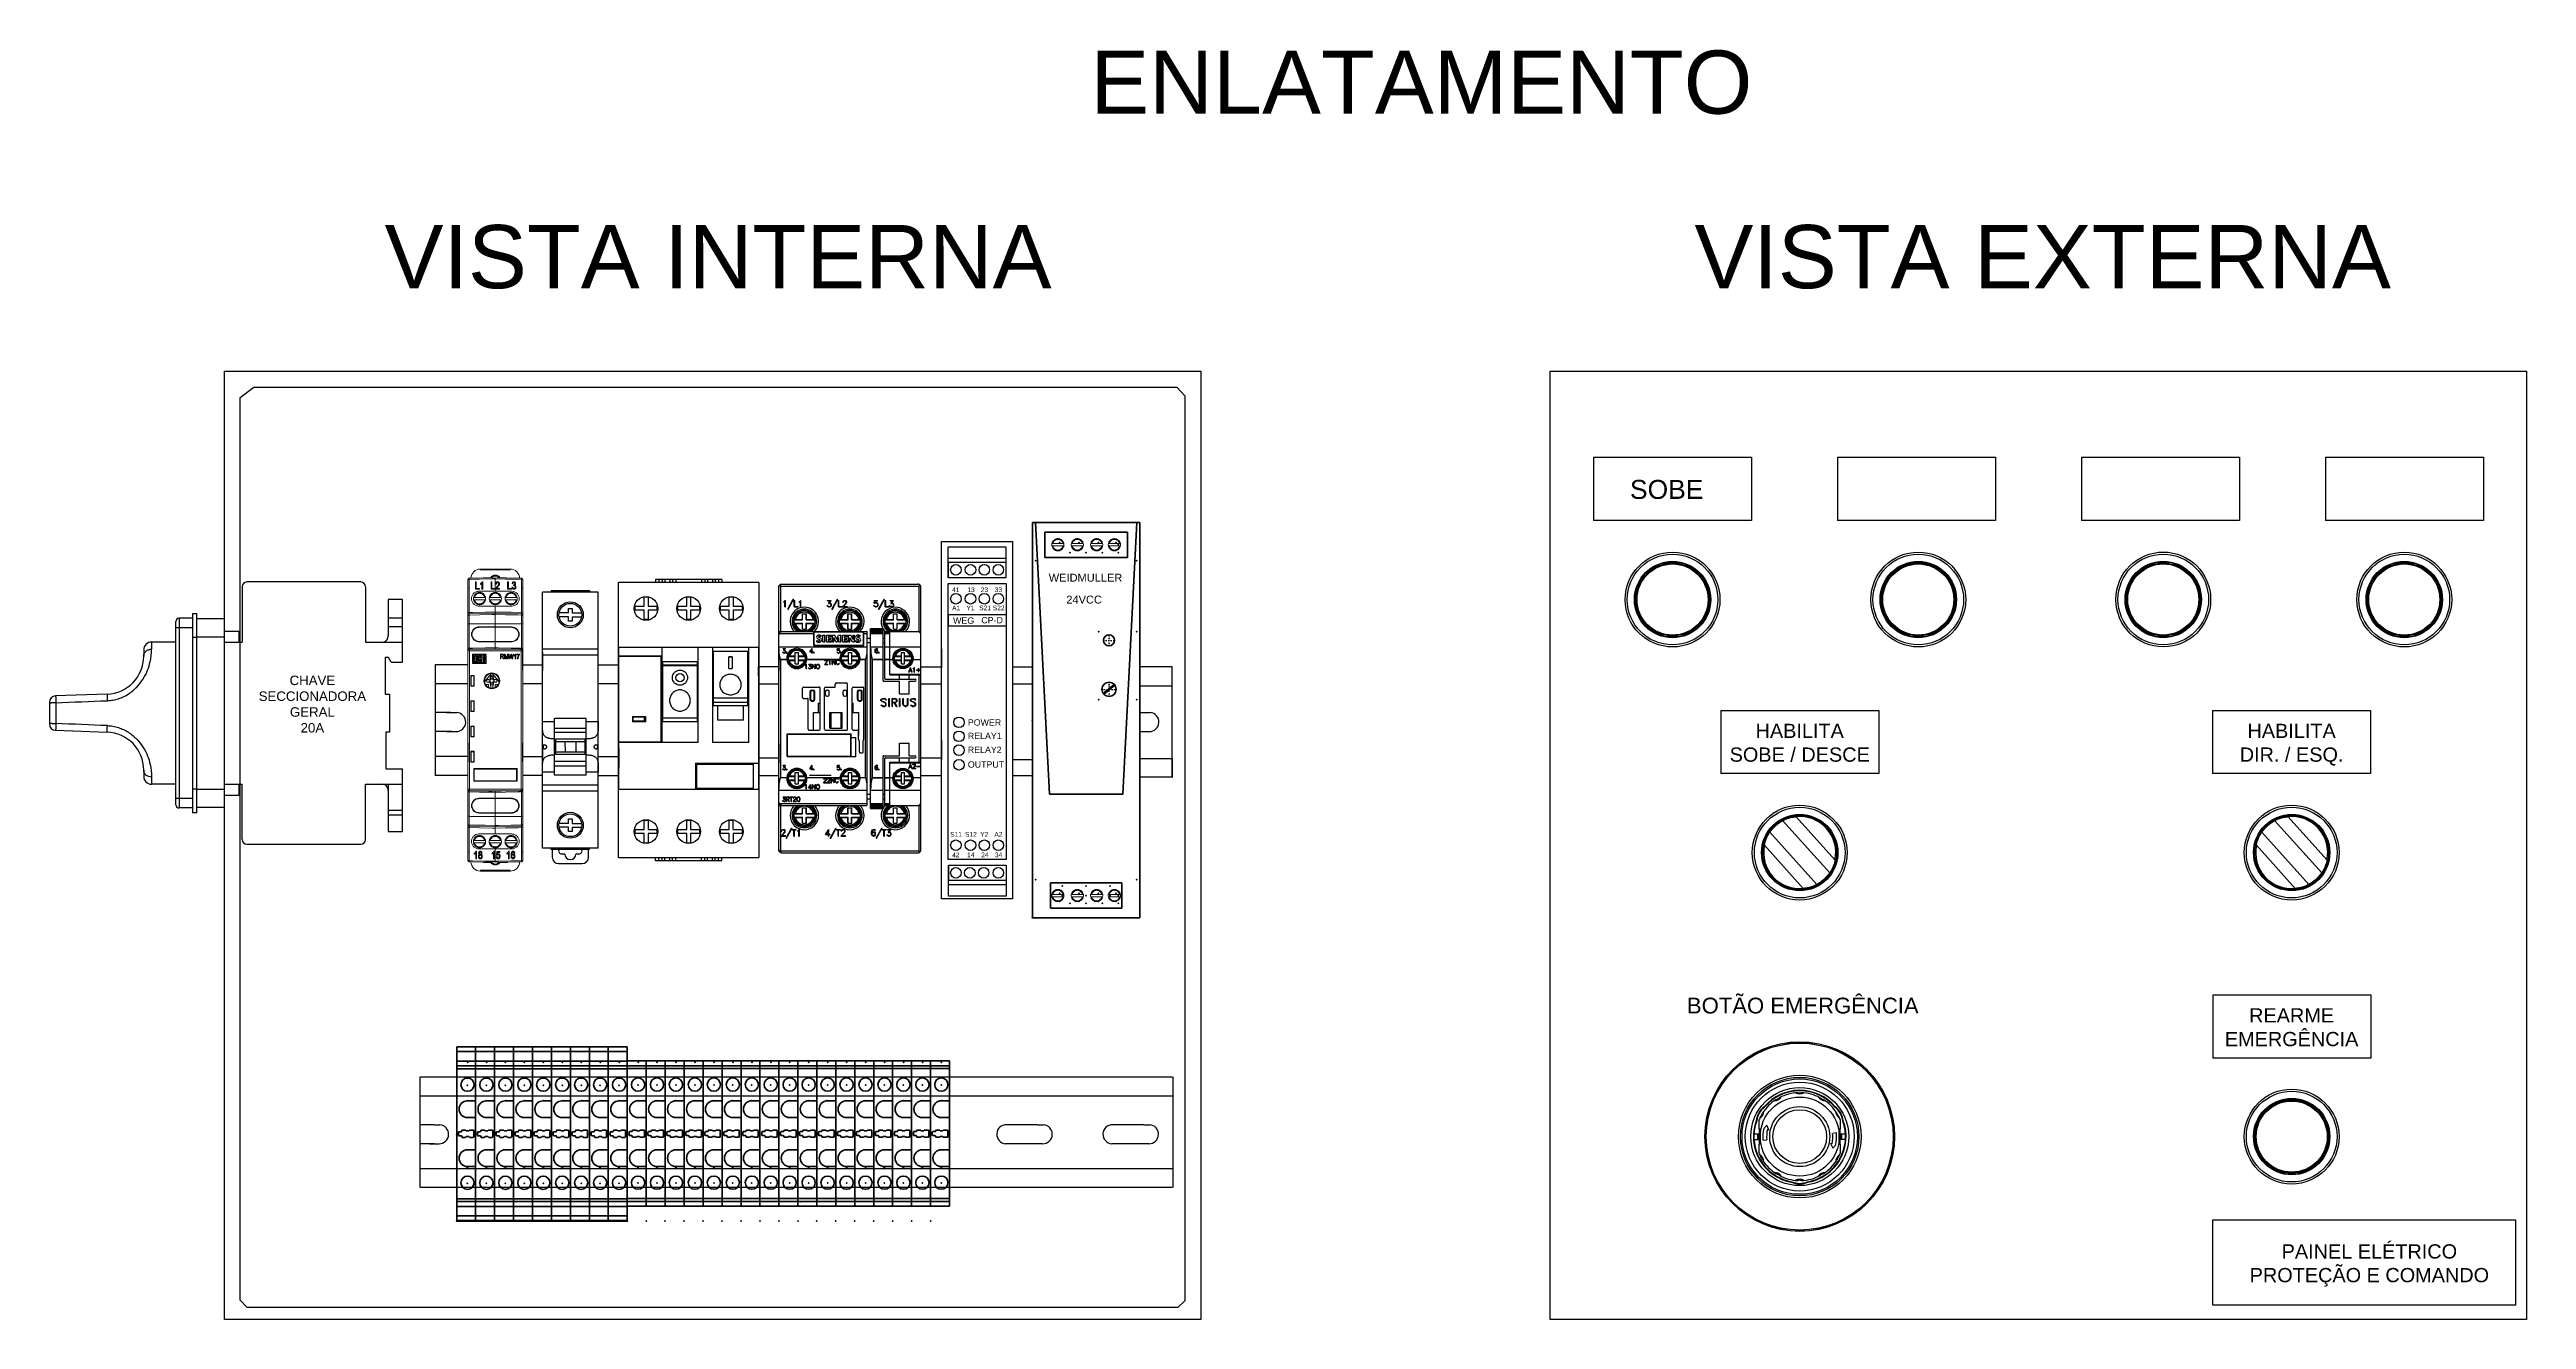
# Model space of a CAD drawing. Header units: millimetres. Extents: x -72 to 2978, y -1067 to 2817.
# Drawn here: x -61 to 723, y 1794 to 2195 of the extents above; entities that cross this region are included whole.
import ezdxf

# ---------------------------------------------------------------- set-up
doc = ezdxf.new("R2010")
doc.units = ezdxf.units.MM
doc.linetypes.add('Center', pattern=[1.5, 0.45, -0.5, 0.05, -0.5])
doc.linetypes.add('Dashed', pattern=[2, 1, -1])
for name, color, linetype in [('00_COMPONENTS', 7, 'Continuous'), ('00_COMPONENTS_1', 7, 'Continuous'), ('1', 7, 'Continuous'), ('10000_FRONT', 7, 'Continuous'), ('3', 7, 'Continuous')]:
    doc.layers.add(name, color=color, linetype=linetype)
for name, color, linetype, lineweight in [('2d ConnectionPoints', 7, 'Continuous', 50), ('AM_0', 7, 'Continuous', 50), ('AM_4', 3, 'Continuous', 25), ('AM_7', 7, 'Center', 25), ('AM_9', 6, 'Dashed', 25)]:
    doc.layers.add(name, color=color, linetype=linetype, lineweight=lineweight)
doc.styles.get("Standard").update_dxf_attribs({"font": 'arial.ttf'})

msp = doc.modelspace()

# ---------------------------------------------------------------- texts
at = {"color": 6, "attachment_point": 1}
for s, width, heights, insert, char_height in [('{\\C256;ENLATAMENTO}', 175.862, [20.1], (268.89, 2195.16), 20), ('{\\C256;VISTA INTERNA}', 227.5814, [0], (45.49, 2139.95), 20), ('{\\C256;VISTA EXTERNA}', 227.5814, [0], (460.11, 2139.95), 20), ('{\\C256;SOBE}', 21.1027, [8.33], (439.67, 2059.3), 6), ('\\pxqc;{\\C256;CHAVE SECCIONADORA GERAL\\P20A}', 29.3612, [0], (7.94, 1997.38), 3), ('\\pxqc;{\\C256;HABILITA \\PSOBE / DESCE}', 50, [0], (468.42, 1982.15), 4.5), ('\\pxqc;{\\C256;HABILITA \\PDIR. / ESQ.}', 50, [0], (624.12, 1982.15), 4.5), ('{\\C256;BOTÃO EMERGÊNCIA}', 78.3036, [0], (457.72, 1895.49), 5), ('\\pxqc;{\\C256;REARME\\PEMERGÊNCIA}', 50, [0], (624.12, 1892.14), 4.5), ('\\pxqc;{\\C256;PAINEL ELÉTRICO\\PPROTEÇÃO E COMANDO}', 94.0335, [0], (626.72, 1817.46), 4.5)]:
    msp.add_mtext_dynamic_manual_height_columns(s, width=width, gutter_width=12.5, heights=heights, dxfattribs=dict(at, insert=insert, char_height=char_height))
at = {"attachment_point": 1}
for s, width, heights, insert, char_height in [('41', 2.2548, [0], (225.12, 2025.3), 1.5), ('13', 2.2548, [0], (229.94, 2025.31), 1.5), ('23', 2.2548, [0], (234.18, 2025.31), 1.5), ('33', 2.2548, [0], (238.62, 2025.31), 1.5), ('WEIDMULLER', 26.033, [0], (255.71, 2029.61), 2.5), ('A1', 2.2548, [0], (225.12, 2019.54), 1.5), ('WEG', 2.2548, [2.59], (225.43, 2015.79), 2), ('Y1', 2.2548, [0], (229.66, 2019.55), 1.5), ('S21', 2.2548, [0], (233.7, 2019.55), 1.5), ('CP-D', 2.2548, [2.59], (234.37, 2015.9), 2), ('S22', 2.2548, [0], (237.99, 2019.55), 1.5), ('24VCC', 26.033, [0], (261.28, 2022.7), 2.5), ('POWER', 3.8589, [0], (230.1, 1983.57), 2), ('RELAY1', 3.8589, [0], (230.1, 1979.31), 2), ('OUTPUT', 3.8589, [0], (230.1, 1970.27), 2), ('RELAY2', 3.8589, [0], (230.1, 1974.93), 2), ('S11', 2.2548, [0], (224.49, 1947.89), 1.5), ('S12', 2.2548, [0], (229.21, 1947.9), 1.5), ('Y2', 2.2548, [0], (234.03, 1947.9), 1.5), ('A2', 2.2548, [0], (238.51, 1947.9), 1.5), ('42', 2.2548, [0], (225.12, 1941.4), 1.5), ('14', 2.2548, [0], (229.84, 1941.42), 1.5), ('24', 2.2548, [0], (234.33, 1941.42), 1.5), ('34', 2.2548, [0], (238.67, 1941.42), 1.5)]:
    msp.add_mtext_dynamic_manual_height_columns(s, width=width, gutter_width=12.5, heights=heights, dxfattribs=dict(at, insert=insert, char_height=char_height))

# ---------------------------------------------------------------- blocks, each defined once
blk = doc.blocks.new('4_1469470000_PART5_0_in_1469470000_0')
at = {"layer": 'AM_0'}
for p, q in [((25.87, 73.81), (22.43, 70.92)), ((26.07, 73.58), (22.63, 70.69))]:
    blk.add_line(p, q, dxfattribs=at)
blk = doc.blocks.new('5_1469470000_PART4_0_in_1469470000_0')
at = {"layer": 'AM_0'}
for p, q in [((0, 125), (0, 0)), ((0.97, 125), (0, 125)), ((0.97, 125), (5.4, 39.1)), ((28.6, 39.1), (33.03, 125)), ((34, 125), (33.03, 125)), ((34, 0), (34, 125)), ((5.4, 39.1), (28.6, 39.1)), ((28.25, 11), (5.75, 11)), ((5.75, 11), (5.75, 3)), ((28.25, 11), (28.25, 3)), ((28.25, 3), (5.75, 3)), ((0, 0), (34, 0))]:
    blk.add_line(p, q, dxfattribs=at)
blk = doc.blocks.new('6_1469470000_PART3_0_in_1469470000_0')
at = {"layer": 'AM_0'}
for p, q in [((33.03, 125), (0.97, 125)), ((5.4, 39.1), (0.97, 125)), ((30.1, 122), (3.9, 122)), ((3.9, 122), (3.9, 114)), ((33.03, 125), (28.6, 39.1)), ((30.1, 122), (30.1, 114)), ((30.1, 114), (3.9, 114)), ((5.4, 39.1), (28.6, 39.1))]:
    blk.add_line(p, q, dxfattribs=at)
for centre, radius in [((24.25, 87.75), 1.75), ((24.25, 72.25), 2.25)]:
    blk.add_circle(centre, radius, dxfattribs=at)
at = {"layer": 'AM_7'}
for p, q in [((22.41, 87.75), (26.09, 87.75)), ((24.25, 85.91), (24.25, 89.59)), ((21.89, 72.25), (26.61, 72.25)), ((24.25, 69.89), (24.25, 74.61))]:
    blk.add_line(p, q, dxfattribs=at)
blk = doc.blocks.new('7_1469470000_PART2_0_in_1469470000_0')
at = {"layer": 'AM_0'}
blk.add_circle((24.25, 87.75), 1.75, dxfattribs=at)

# ---------------------------------------------------------------- linework, layer by layer
for p, q in [((-5.18, 2093.68), (303.81, 2093.68)), ((-5.18, 1793.68), (-5.18, 2093.68)), ((303.81, 2093.68), (303.81, 1793.68)), ((414.47, 2093.68), (723.46, 2093.68)), ((414.47, 1793.68), (414.47, 2093.68)), ((723.46, 2093.68), (723.46, 1793.68)), ((221.76, 2039.84), (244.26, 2039.84)), ((221.76, 1926.74), (221.76, 2039.84)), ((244.26, 2039.84), (244.26, 1926.74)), ((223.83, 2033.24), (223.83, 2034.57)), ((223.83, 2034.57), (242.13, 2034.57)), ((223.83, 2033.24), (242.13, 2033.24)), ((223.83, 2033.24), (223.83, 2028.36)), ((163.98, 2026.83), (163.98, 1939.83)), ((223.83, 2016.69), (242.24, 2016.69)), ((223.83, 2016.69), (223.83, 2013.11)), ((223.83, 2013.11), (242.24, 2013.11)), ((89.28, 1999.08), (89.28, 2005.08)), ((95.43, 2004.85), (95.43, 1998.85)), ((113.13, 1998.85), (113.13, 2004.85)), ((119.48, 2003.32), (119.48, 1997.32)), ((163.88, 1997.32), (163.98, 2003.32)), ((170.26, 2004.82), (170.26, 1998.82)), ((215.26, 1998.82), (215.26, 2004.82)), ((221.76, 2005.89), (221.76, 1999.89)), ((244.26, 2005.89), (244.26, 1999.89)), ((294.82, 1994.17), (294.82, 2000.17)), ((65.11, 1985.7), (67.89, 1985.7)), ((71.78, 1976.08), (71.78, 1970.08)), ((89.28, 1970.08), (89.25, 1976.08)), ((95.43, 1975.85), (95.43, 1969.85)), ((113.13, 1969.85), (113.13, 1975.85)), ((170.26, 1975.82), (170.26, 1969.82)), ((215.26, 1969.82), (215.26, 1975.82)), ((221.76, 1976.89), (221.76, 1970.89)), ((119.58, 1974.32), (119.58, 1968.32)), ((163.98, 1968.32), (163.98, 1974.32)), ((186.79, 1965.83), (179.94, 1965.83)), ((223.93, 1937.42), (223.93, 1932.54)), ((242.24, 1932.54), (223.93, 1932.54)), ((242.24, 1931.21), (223.93, 1931.21)), ((242.24, 1932.54), (242.24, 1931.21)), ((244.26, 1926.74), (221.76, 1926.74)), ((303.81, 1793.68), (-5.18, 1793.68)), ((723.46, 1793.68), (414.47, 1793.68))]:
    msp.add_line(p, q)
at = {"color": 30, "true_color": 0xf8991e}
for p, q in [((-0.24, 2085.4), (4.09, 2088.68)), ((4.09, 2088.68), (296.29, 2088.68)), ((296.29, 2088.68), (298.8, 2085.91)), ((298.78, 2085.94), (298.78, 1799.52)), ((-0.24, 1799.82), (-0.24, 2085.4)), ((-0.23, 1799.81), (1.97, 1797.49)), ((9.07, 1797.49), (1.97, 1797.49)), ((296.53, 1797.49), (9.11, 1797.49)), ((298.78, 1799.52), (296.53, 1797.49))]:
    msp.add_line(p, q, dxfattribs=at)
at = {"color": 6}
for p, q in [((428.17, 2066.45), (478.17, 2066.45)), ((428.17, 2066.45), (428.17, 2046.45)), ((478.17, 2066.45), (478.17, 2046.45)), ((505.41, 2066.45), (555.41, 2066.45)), ((505.41, 2066.45), (505.41, 2046.45)), ((555.41, 2066.45), (555.41, 2046.45)), ((582.65, 2066.45), (632.65, 2066.45)), ((582.65, 2066.45), (582.65, 2046.45)), ((632.65, 2066.45), (632.65, 2046.45)), ((659.89, 2066.45), (709.89, 2066.45)), ((659.89, 2066.45), (659.89, 2046.45)), ((709.89, 2066.45), (709.89, 2046.45)), ((478.17, 2046.45), (428.17, 2046.45)), ((555.41, 2046.45), (505.41, 2046.45)), ((632.65, 2046.45), (582.65, 2046.45)), ((709.89, 2046.45), (659.89, 2046.45)), ((71.78, 2000.83), (61.5, 2000.83)), ((61.5, 2000.83), (61.5, 1994.83)), ((294.82, 1994.17), (294.82, 2000.17)), ((71.78, 1994.83), (61.5, 1994.83)), ((61.5, 1994.83), (61.5, 1965.83)), ((468.42, 1986.39), (518.42, 1986.39)), ((468.42, 1986.39), (468.42, 1966.39)), ((518.42, 1986.39), (518.42, 1966.39)), ((624.12, 1986.39), (674.12, 1986.39)), ((624.12, 1986.39), (624.12, 1966.39)), ((674.12, 1986.39), (674.12, 1966.39)), ((71.78, 1971.83), (61.5, 1971.83)), ((294.82, 1971.17), (294.82, 1965.17)), ((71.78, 1965.83), (61.5, 1965.83)), ((518.42, 1966.39), (468.42, 1966.39)), ((674.12, 1966.39), (624.12, 1966.39)), ((624.23, 1896.38), (674.23, 1896.38)), ((624.23, 1896.38), (624.23, 1876.38)), ((674.23, 1896.38), (674.23, 1876.38)), ((674.23, 1876.38), (624.23, 1876.38)), ((56.61, 1870.43), (56.61, 1835.43)), ((295.03, 1870.43), (295.03, 1835.43)), ((624.23, 1798.21), (624.23, 1825.2)), ((624.23, 1825.2), (720.03, 1825.2)), ((720.03, 1825.2), (720.03, 1798.21)), ((720.03, 1798.21), (624.23, 1798.21))]:
    msp.add_line(p, q, dxfattribs=at)
at = {"color": 7, "linetype": 'Continuous', "lineweight": 15}
for p, q in [((256.97, 2039.17), (260.24, 2039.17)), ((263.13, 2039.17), (266.4, 2039.17)), ((269.24, 2039.17), (272.51, 2039.17)), ((274.85, 2039.17), (278.12, 2039.17)), ((75.83, 2031.1), (85.23, 2031.1)), ((75.83, 2031), (75.83, 2031.1)), ((75.83, 2031), (85.23, 2031)), ((75.83, 2031), (75.83, 2030.8)), ((85.23, 2030.8), (75.83, 2030.8)), ((85.23, 2031), (85.23, 2031.1)), ((85.23, 2031), (85.23, 2030.8)), ((260.24, 2038.42), (256.97, 2038.42)), ((266.4, 2038.42), (263.13, 2038.42)), ((272.51, 2038.42), (269.24, 2038.42)), ((278.12, 2038.42), (274.85, 2038.42)), ((71.78, 2025.08), (71.78, 2027.68)), ((71.78, 2017.35), (71.78, 2025.08)), ((72.27, 2028.18), (80.53, 2028.33)), ((72.27, 2027.85), (72.27, 2025.1)), ((72.27, 2025.1), (72.27, 2017.37)), ((74.28, 2027.03), (74.52, 2027.03)), ((75.48, 2024.72), (74.28, 2024.72)), ((74.52, 2024.99), (75.48, 2024.99)), ((75.48, 2024.99), (75.48, 2024.72)), ((76.53, 2024.72), (76.29, 2024.72)), ((76.38, 2027.06), (76.53, 2027.06)), ((77.03, 2028.37), (79.01, 2028.37)), ((79.24, 2027.03), (79.48, 2027.03)), ((80.44, 2024.99), (80.44, 2024.72)), ((80.53, 2028.33), (88.79, 2028.18)), ((80.53, 2028), (80.53, 2025.11)), ((80.53, 2025.11), (80.53, 2024.12)), ((80.53, 2024.12), (85.75, 2024.08)), ((80.89, 2026.34), (80.65, 2026.37)), ((81.85, 2024.99), (81.85, 2024.72)), ((82.05, 2028.37), (84.03, 2028.37)), ((84.43, 2027.03), (84.67, 2027.03)), ((85.63, 2024.72), (84.43, 2024.72)), ((84.67, 2024.99), (85.63, 2024.99)), ((85.63, 2024.99), (85.63, 2024.72)), ((85.81, 2025.35), (86.05, 2025.38)), ((88.79, 2025.1), (88.79, 2027.85)), ((88.79, 2017.37), (88.79, 2025.1)), ((89.28, 2027.68), (89.28, 2025.08)), ((89.28, 2025.08), (89.28, 2017.35)), ((89.29, 2024.98), (89.28, 2024.98)), ((89.29, 2024.98), (89.29, 2020.32)), ((71.78, 2013.78), (71.78, 2016.38)), ((72.27, 2016.88), (80.53, 2017.03)), ((72.27, 2016.55), (72.27, 2013.8)), ((73.91, 2022.13), (77.17, 2022.13)), ((77.17, 2021.38), (73.91, 2021.38)), ((80.53, 2019.33), (75.31, 2019.38)), ((78.91, 2022.13), (82.17, 2022.13)), ((82.17, 2021.38), (78.91, 2021.38)), ((80.53, 2019.33), (85.75, 2019.38)), ((80.53, 2019.33), (80.53, 2017.51)), ((80.53, 2017.03), (88.79, 2016.88)), ((80.53, 2016.7), (80.53, 2013.81)), ((83.91, 2022.13), (87.17, 2022.13)), ((87.17, 2021.38), (83.91, 2021.38)), ((88.79, 2013.8), (88.79, 2016.55)), ((89.29, 2020.32), (89.28, 2020.32)), ((89.29, 2019.65), (89.28, 2019.65)), ((89.29, 2018.98), (89.28, 2018.98)), ((89.28, 2016.38), (89.28, 2013.78)), ((89.29, 2015.48), (89.28, 2015.48)), ((89.29, 2020.32), (89.29, 2019.65)), ((89.29, 2019.65), (89.29, 2018.98)), ((89.29, 2013.08), (89.29, 2015.48)), ((71.78, 2006.05), (71.78, 2013.78)), ((72.27, 2013.8), (80.53, 2013.81)), ((72.27, 2013.8), (72.27, 2006.07)), ((73.08, 2011.04), (73.08, 2009.87)), ((73.15, 2010.78), (73.08, 2010.78)), ((73.24, 2011.43), (73.37, 2011.43)), ((73.34, 2011.67), (73.51, 2011.67)), ((73.51, 2009.17), (73.38, 2009.17)), ((80.53, 2012.82), (75.31, 2012.78)), ((80.53, 2012.67), (75.31, 2012.63)), ((80.53, 2008.17), (75.31, 2008.21)), ((80.53, 2008.03), (75.31, 2008.08)), ((80.53, 2013.81), (80.53, 2012.82)), ((88.79, 2013.8), (80.53, 2013.81)), ((80.53, 2012.82), (85.75, 2012.78)), ((80.53, 2008.17), (80.53, 2012.67)), ((85.82, 2012.63), (80.53, 2012.67)), ((85.82, 2008.21), (80.53, 2008.17)), ((80.53, 2008.03), (85.75, 2008.08)), ((80.53, 2008.03), (80.53, 2006.21)), ((87.49, 2011.79), (87.62, 2011.8)), ((87.61, 2009.04), (87.49, 2009.05)), ((87.73, 2011.42), (87.73, 2011.6)), ((87.98, 2009.84), (87.98, 2011.02)), ((88.79, 2006.07), (88.79, 2013.8)), ((89.28, 2013.78), (89.28, 2006.05)), ((89.29, 2013.08), (89.28, 2013.08)), ((71.81, 2005.2), (71.78, 2005.23)), ((71.78, 2005.23), (71.78, 1961.43)), ((71.78, 2005.08), (71.78, 1961.57)), ((72.31, 2005.2), (71.81, 2005.2)), ((71.81, 1961.46), (71.81, 2005.2)), ((72.28, 2005.73), (72.31, 2005.7)), ((78.53, 2005.73), (72.28, 2005.73)), ((72.31, 2005.2), (72.31, 2005.7)), ((72.31, 2005.7), (88.75, 2005.7)), ((88.75, 2005.2), (72.31, 2005.2)), ((72.31, 2005.2), (72.31, 1961.46)), ((77.64, 2004.2), (73.31, 2004.2)), ((73.31, 2004.2), (73.31, 2001.87)), ((73.31, 2001.87), (74.98, 2001.87)), ((73.31, 2001.53), (73.31, 2001.2)), ((77.31, 2001.53), (73.31, 2001.53)), ((73.31, 2001.2), (77.64, 2001.2)), ((73.64, 2003.87), (77.64, 2003.87)), ((73.64, 2002.2), (73.64, 2003.87)), ((73.98, 2002.2), (73.64, 2002.2)), ((74.31, 2003.53), (73.98, 2003.53)), ((73.98, 2003.53), (73.98, 2002.2)), ((74.31, 2002.2), (74.31, 2003.53)), ((74.64, 2002.2), (74.31, 2002.2)), ((74.64, 2003.53), (74.64, 2002.2)), ((74.98, 2003.53), (74.64, 2003.53)), ((74.98, 2001.87), (74.98, 2003.53)), ((75.31, 2003.53), (75.31, 2001.87)), ((76.31, 2003.53), (75.31, 2003.53)), ((75.31, 2001.87), (76.31, 2001.87)), ((75.64, 2003.2), (75.64, 2002.87)), ((75.98, 2003.2), (75.64, 2003.2)), ((75.64, 2002.87), (75.98, 2002.87)), ((75.64, 2002.2), (75.64, 2002.53)), ((75.64, 2002.53), (76.31, 2002.53)), ((76.31, 2002.2), (75.64, 2002.2)), ((75.98, 2002.87), (75.98, 2003.2)), ((76.31, 2002.53), (76.31, 2003.53)), ((76.31, 2001.87), (76.31, 2002.2)), ((76.64, 2003.53), (76.64, 2001.87)), ((77.64, 2003.53), (76.64, 2003.53)), ((76.64, 2001.87), (77.31, 2001.87)), ((77.31, 2003.2), (76.98, 2003.2)), ((76.98, 2003.2), (76.98, 2002.2)), ((76.98, 2002.2), (77.31, 2002.2)), ((77.31, 2002.2), (77.31, 2003.2)), ((77.31, 2001.87), (77.31, 2001.53)), ((77.64, 2003.87), (77.64, 2004.2)), ((77.64, 2001.2), (77.64, 2003.53)), ((78.32, 2005.72), (78.32, 2005.71)), ((78.53, 2005.72), (78.32, 2005.72)), ((78.32, 2005.71), (78.32, 2005.72)), ((78.32, 2005.71), (82.74, 2005.71)), ((78.53, 2005.79), (80.53, 2005.83)), ((78.53, 2005.71), (78.53, 2005.79)), ((80.53, 2005.83), (80.53, 2005.71)), ((80.53, 2005.83), (82.53, 2005.79)), ((82.15, 2002.7), (82.15, 2004.2)), ((82.15, 2004.2), (82.71, 2004.2)), ((82.31, 2002.7), (82.15, 2002.7)), ((82.31, 2004.02), (82.31, 2003.54)), ((82.72, 2004.02), (82.31, 2004.02)), ((82.31, 2003.54), (82.68, 2003.54)), ((82.51, 2003.36), (82.31, 2003.36)), ((82.31, 2003.36), (82.31, 2002.7)), ((82.53, 2005.79), (82.53, 2005.71)), ((88.78, 2005.73), (82.53, 2005.73)), ((82.74, 2005.72), (82.53, 2005.72)), ((82.74, 2005.71), (82.74, 2005.72)), ((82.74, 2005.71), (82.74, 2005.72)), ((83.07, 2002.7), (82.89, 2003.02)), ((83.03, 2003.11), (83.25, 2002.7)), ((83.25, 2002.7), (83.07, 2002.7)), ((83.4, 2004.2), (83.64, 2004.2)), ((83.4, 2002.7), (83.4, 2004.2)), ((83.56, 2002.7), (83.4, 2002.7)), ((83.56, 2004.01), (83.56, 2002.7)), ((83.91, 2002.7), (83.56, 2004.01)), ((83.64, 2004.2), (83.94, 2003.14)), ((84.07, 2002.7), (83.91, 2002.7)), ((83.94, 2003.14), (84, 2002.91)), ((84.06, 2003.15), (84.37, 2004.2)), ((84.43, 2003.94), (84.07, 2002.7)), ((84.37, 2004.2), (84.59, 2004.2)), ((84.43, 2002.7), (84.43, 2003.94)), ((84.59, 2002.7), (84.43, 2002.7)), ((84.59, 2004.2), (84.59, 2002.7)), ((85.04, 2002.7), (84.73, 2004.2)), ((84.73, 2004.2), (84.89, 2004.2)), ((84.89, 2004.2), (85.07, 2003.22)), ((85.22, 2002.7), (85.04, 2002.7)), ((85.12, 2002.91), (85.18, 2003.19)), ((85.18, 2003.19), (85.42, 2004.2)), ((85.48, 2003.84), (85.22, 2002.7)), ((85.42, 2004.2), (85.63, 2004.2)), ((85.55, 2003.84), (85.51, 2004.02)), ((85.81, 2002.7), (85.55, 2003.84)), ((85.63, 2004.2), (85.81, 2003.44)), ((85.98, 2002.7), (85.81, 2002.7)), ((85.96, 2003.23), (86.15, 2004.2)), ((86.3, 2004.2), (85.98, 2002.7)), ((86.15, 2004.2), (86.3, 2004.2)), ((86.52, 2003.65), (86.52, 2003.83)), ((86.83, 2002.7), (86.83, 2003.89)), ((86.99, 2002.7), (86.83, 2002.7)), ((86.88, 2004.22), (86.99, 2004.22)), ((86.99, 2004.22), (86.99, 2002.7)), ((87.37, 2004), (87.37, 2004.18)), ((87.37, 2004.18), (88.17, 2004.18)), ((88.02, 2004), (87.37, 2004)), ((87.71, 2002.7), (87.55, 2002.7)), ((88.17, 2004.18), (88.17, 2004.04)), ((88.75, 2005.7), (88.78, 2005.73)), ((88.75, 2005.2), (88.75, 2005.7)), ((88.75, 1961.46), (88.75, 2005.2)), ((89.25, 2005.2), (88.75, 2005.2)), ((89.28, 2005.23), (89.25, 2005.2)), ((89.25, 2005.2), (89.25, 1961.46)), ((89.28, 1961.43), (89.28, 2005.23)), ((89.28, 1961.57), (89.28, 2005.08)), ((72.78, 1997.43), (73.88, 1997.43)), ((72.78, 1994.03), (72.78, 1997.43)), ((73.88, 1994.03), (72.78, 1994.03)), ((72.89, 1997.32), (72.86, 1997.35)), ((72.86, 1997.35), (72.86, 1994.1)), ((73.81, 1997.35), (72.86, 1997.35)), ((72.89, 1994.14), (72.86, 1994.1)), ((72.86, 1994.1), (73.81, 1994.1)), ((72.89, 1997.32), (72.89, 1994.14)), ((73.77, 1997.32), (72.89, 1997.32)), ((72.89, 1994.14), (73.77, 1994.14)), ((73.77, 1997.32), (73.81, 1997.35)), ((73.77, 1994.14), (73.77, 1997.32)), ((73.77, 1994.14), (73.81, 1994.1)), ((73.81, 1994.1), (73.81, 1997.35)), ((73.88, 1997.43), (73.88, 1994.03)), ((77.13, 1995.47), (79.31, 1998.04)), ((77.13, 1995.47), (77.15, 1995.46)), ((77.15, 1995.46), (79.32, 1998.02)), ((77.43, 1994.6), (77.42, 1994.58)), ((78.33, 1994.58), (77.42, 1994.58)), ((78.35, 1994.6), (77.43, 1994.6)), ((78.79, 1996.21), (77.87, 1996.19)), ((77.87, 1995.27), (78.79, 1995.25)), ((78.33, 1994.58), (78.35, 1994.6)), ((78.33, 1993.69), (78.33, 1994.58)), ((78.33, 1993.69), (78.35, 1993.7)), ((78.35, 1993.7), (78.35, 1994.6)), ((78.9, 1996.26), (78.79, 1996.21)), ((78.79, 1996.21), (78.84, 1995.96)), ((78.79, 1995.25), (78.84, 1995.5)), ((78.79, 1995.25), (78.9, 1995.2)), ((78.95, 1996.37), (78.9, 1996.26)), ((78.9, 1996.26), (79.1, 1996.06)), ((78.9, 1995.2), (79.1, 1995.39)), ((78.9, 1995.2), (78.95, 1995.08)), ((78.97, 1997.29), (78.95, 1996.37)), ((78.95, 1996.37), (79.2, 1996.32)), ((78.95, 1995.08), (79.2, 1995.14)), ((78.95, 1995.08), (78.97, 1994.16)), ((79.1, 1997.36), (79.1, 1997.33)), ((79.1, 1994.13), (79.1, 1993.45)), ((79.13, 1997.33), (79.13, 1996.92)), ((79.13, 1994.53), (79.13, 1993.44)), ((79.32, 1998.02), (79.31, 1998.04)), ((79.56, 1998.04), (79.55, 1998.02)), ((79.55, 1998.02), (81.71, 1995.46)), ((79.56, 1998.04), (81.73, 1995.47)), ((79.91, 1996.37), (79.66, 1996.32)), ((79.91, 1995.08), (79.66, 1995.14)), ((79.73, 1996.92), (79.73, 1997.33)), ((79.73, 1993.44), (79.73, 1994.53)), ((79.77, 1997.33), (79.77, 1997.36)), ((79.96, 1996.26), (79.77, 1996.06)), ((79.96, 1995.2), (79.77, 1995.39)), ((79.77, 1993.45), (79.77, 1994.13)), ((79.91, 1996.37), (79.89, 1997.29)), ((79.89, 1994.16), (79.91, 1995.08)), ((79.96, 1996.26), (79.91, 1996.37)), ((79.91, 1995.08), (79.96, 1995.2)), ((80.08, 1996.21), (79.96, 1996.26)), ((79.96, 1995.2), (80.08, 1995.25)), ((80.08, 1996.21), (80.02, 1995.96)), ((80.08, 1995.25), (80.02, 1995.5)), ((81, 1996.19), (80.08, 1996.21)), ((80.08, 1995.25), (81, 1995.27)), ((80.51, 1994.6), (80.51, 1993.7)), ((81.43, 1994.6), (80.51, 1994.6)), ((80.53, 1994.58), (80.51, 1994.6)), ((80.51, 1993.7), (80.53, 1993.69)), ((81.44, 1994.58), (80.53, 1994.58)), ((80.53, 1994.58), (80.53, 1993.69)), ((81.67, 1996.43), (81.83, 1996.43)), ((81.83, 1995.03), (81.67, 1995.03)), ((81.7, 1996.33), (81.86, 1996.33)), ((81.86, 1995.13), (81.7, 1995.13)), ((81.71, 1995.46), (81.73, 1995.47)), ((72.78, 1989.43), (73.88, 1989.43)), ((72.78, 1986.03), (72.78, 1989.43)), ((73.88, 1986.03), (72.78, 1986.03)), ((72.89, 1989.32), (72.86, 1989.35)), ((72.86, 1989.35), (72.86, 1986.1)), ((73.81, 1989.35), (72.86, 1989.35)), ((72.89, 1986.14), (72.86, 1986.1)), ((72.86, 1986.1), (73.81, 1986.1)), ((72.89, 1989.32), (72.89, 1986.14)), ((73.77, 1989.32), (72.89, 1989.32)), ((72.89, 1986.14), (73.77, 1986.14)), ((73.77, 1989.32), (73.81, 1989.35)), ((73.77, 1986.14), (73.77, 1989.32)), ((73.77, 1986.14), (73.81, 1986.1)), ((73.81, 1986.1), (73.81, 1989.35)), ((73.88, 1989.43), (73.88, 1986.03)), ((72.78, 1978.03), (72.78, 1981.43)), ((72.78, 1981.43), (73.88, 1981.43)), ((73.88, 1978.03), (72.78, 1978.03)), ((72.89, 1981.32), (72.86, 1981.35)), ((72.86, 1981.35), (72.86, 1978.1)), ((73.81, 1981.35), (72.86, 1981.35)), ((72.89, 1978.14), (72.86, 1978.1)), ((72.86, 1978.1), (73.81, 1978.1)), ((72.89, 1981.32), (72.89, 1978.14)), ((73.77, 1981.32), (72.89, 1981.32)), ((72.89, 1978.14), (73.77, 1978.14)), ((73.77, 1981.32), (73.81, 1981.35)), ((73.77, 1978.14), (73.77, 1981.32)), ((73.77, 1978.14), (73.81, 1978.1)), ((73.81, 1978.1), (73.81, 1981.35)), ((73.88, 1981.43), (73.88, 1978.03)), ((72.78, 1973.43), (73.88, 1973.43)), ((72.78, 1970.03), (72.78, 1973.43)), ((73.88, 1970.03), (72.78, 1970.03)), ((72.89, 1973.32), (72.86, 1973.35)), ((73.81, 1973.35), (72.86, 1973.35)), ((72.86, 1973.35), (72.86, 1970.1)), ((72.89, 1970.14), (72.86, 1970.1)), ((72.86, 1970.1), (73.81, 1970.1)), ((73.77, 1973.32), (72.89, 1973.32)), ((72.89, 1973.32), (72.89, 1970.14)), ((72.89, 1970.14), (73.77, 1970.14)), ((87.41, 1967.96), (73.71, 1967.96)), ((73.71, 1967.96), (73.71, 1963.96)), ((73.77, 1973.32), (73.81, 1973.35)), ((73.77, 1970.14), (73.77, 1973.32)), ((73.77, 1970.14), (73.81, 1970.1)), ((73.81, 1970.1), (73.81, 1973.35)), ((73.88, 1973.43), (73.88, 1970.03)), ((87.41, 1963.96), (87.41, 1967.96)), ((71.78, 1961.43), (71.81, 1961.46)), ((71.78, 1952.88), (71.78, 1960.61)), ((72.31, 1961.46), (71.81, 1961.46)), ((72.27, 1960.59), (72.27, 1952.85)), ((72.31, 1960.96), (72.28, 1960.93)), ((72.28, 1960.93), (78.53, 1960.93)), ((72.31, 1961.46), (88.75, 1961.46)), ((72.31, 1960.96), (72.31, 1961.46)), ((88.75, 1960.96), (72.31, 1960.96)), ((73.71, 1963.96), (87.41, 1963.96)), ((87.26, 1967.81), (73.86, 1967.81)), ((73.86, 1967.81), (73.86, 1964.11)), ((73.86, 1964.11), (87.26, 1964.11)), ((78.32, 1960.95), (78.32, 1960.94)), ((82.74, 1960.95), (78.32, 1960.95)), ((78.32, 1960.94), (78.32, 1960.95)), ((78.32, 1960.94), (78.53, 1960.94)), ((78.53, 1960.86), (78.53, 1960.95)), ((80.53, 1960.83), (78.53, 1960.86)), ((80.53, 1960.95), (80.53, 1960.83)), ((82.53, 1960.86), (80.53, 1960.83)), ((80.53, 1960.45), (80.53, 1958.62)), ((82.53, 1960.95), (82.53, 1960.86)), ((82.53, 1960.94), (82.74, 1960.94)), ((82.53, 1960.93), (88.78, 1960.93)), ((82.74, 1960.94), (82.74, 1960.95)), ((82.74, 1960.94), (82.74, 1960.95)), ((87.26, 1964.11), (87.26, 1967.81)), ((89.25, 1961.46), (88.75, 1961.46)), ((88.75, 1960.96), (88.75, 1961.46)), ((88.78, 1960.93), (88.75, 1960.96)), ((88.79, 1952.85), (88.79, 1960.59)), ((89.25, 1961.46), (89.28, 1961.43)), ((89.28, 1960.61), (89.28, 1952.88)), ((71.78, 1950.27), (71.78, 1952.88)), ((72.27, 1952.85), (80.53, 1952.85)), ((72.27, 1952.85), (72.27, 1950.11)), ((73.08, 1956.81), (73.08, 1955.64)), ((73.33, 1955.23), (73.24, 1955.23)), ((73.57, 1954.86), (73.44, 1954.86)), ((73.45, 1957.61), (73.57, 1957.61)), ((75.24, 1958.44), (80.53, 1958.49)), ((75.24, 1954.03), (80.53, 1953.98)), ((80.53, 1958.62), (75.31, 1958.58)), ((80.53, 1953.83), (75.31, 1953.88)), ((80.53, 1958.62), (85.75, 1958.58)), ((80.53, 1958.49), (80.53, 1953.98)), ((80.53, 1958.49), (85.75, 1958.44)), ((80.53, 1953.98), (85.75, 1954.03)), ((80.53, 1953.83), (85.75, 1953.88)), ((80.53, 1953.83), (80.53, 1952.85)), ((80.53, 1952.85), (80.53, 1949.96)), ((88.79, 1952.85), (80.53, 1952.85)), ((87.55, 1957.49), (87.68, 1957.49)), ((87.72, 1954.98), (87.55, 1954.98)), ((87.73, 1957.17), (87.73, 1957.42)), ((87.73, 1955), (87.73, 1955.3)), ((87.91, 1955.88), (87.98, 1955.88)), ((87.98, 1955.61), (87.98, 1956.79)), ((88.79, 1950.11), (88.79, 1952.85)), ((89.28, 1952.88), (89.28, 1950.27)), ((71.78, 1941.58), (71.78, 1949.31)), ((80.53, 1949.63), (72.27, 1949.77)), ((72.27, 1949.29), (72.27, 1941.55)), ((73.89, 1945.23), (77.16, 1945.23)), ((77.16, 1944.48), (73.89, 1944.48)), ((80.53, 1947.32), (75.31, 1947.28)), ((78.89, 1945.23), (82.16, 1945.23)), ((82.16, 1944.48), (78.89, 1944.48)), ((88.79, 1949.77), (80.53, 1949.63)), ((80.53, 1949.15), (80.53, 1947.32)), ((80.53, 1947.32), (85.75, 1947.28)), ((83.89, 1945.23), (87.16, 1945.23)), ((87.16, 1944.48), (83.89, 1944.48)), ((88.79, 1941.55), (88.79, 1949.29)), ((89.28, 1949.31), (89.28, 1941.58)), ((71.78, 1938.97), (71.78, 1941.58)), ((72.27, 1941.55), (72.27, 1938.81)), ((80.53, 1938.33), (72.27, 1938.47)), ((74.56, 1939.46), (74.32, 1939.46)), ((74.41, 1941.8), (74.56, 1941.8)), ((80.53, 1942.53), (75.31, 1942.58)), ((79.01, 1938.28), (77.03, 1938.28)), ((80.22, 1939.46), (79.98, 1939.46)), ((80.07, 1941.8), (80.22, 1941.8)), ((80.53, 1942.53), (80.53, 1941.55)), ((80.53, 1941.55), (80.53, 1938.66)), ((88.79, 1938.47), (80.53, 1938.33)), ((80.82, 1940.09), (81.06, 1940.12)), ((81.09, 1940.52), (80.85, 1940.56)), ((81.96, 1941.74), (81.96, 1941.47)), ((84.03, 1938.28), (82.05, 1938.28)), ((84.9, 1939.46), (84.66, 1939.46)), ((84.74, 1941.8), (84.9, 1941.8)), ((86.7, 1941.23), (86.46, 1941.2)), ((88.79, 1938.81), (88.79, 1941.55)), ((89.29, 1942.95), (89.28, 1942.95)), ((89.29, 1942.92), (89.28, 1942.92)), ((89.29, 1941.62), (89.28, 1941.62)), ((89.29, 1941.61), (89.28, 1941.61)), ((89.29, 1941.59), (89.28, 1941.59)), ((89.28, 1941.58), (89.28, 1938.97)), ((89.29, 1941.46), (89.28, 1941.46)), ((89.29, 1941.39), (89.28, 1941.39)), ((89.29, 1941.1), (89.28, 1941.1)), ((89.29, 1941.07), (89.28, 1941.07)), ((89.29, 1940.16), (89.28, 1940.16)), ((89.29, 1940.1), (89.28, 1940.1)), ((89.29, 1939.76), (89.28, 1939.76)), ((89.29, 1939.66), (89.28, 1939.66)), ((89.29, 1939.43), (89.28, 1939.43)), ((89.29, 1941.62), (89.29, 1942.92)), ((89.29, 1941.39), (89.29, 1941.46)), ((89.29, 1940.16), (89.29, 1941.07)), ((75.83, 1935.85), (85.23, 1935.85)), ((75.83, 1935.65), (75.83, 1935.85)), ((85.23, 1935.65), (75.83, 1935.65)), ((75.83, 1935.65), (75.83, 1935.55)), ((85.23, 1935.55), (75.83, 1935.55)), ((85.23, 1935.65), (85.23, 1935.85)), ((85.23, 1935.65), (85.23, 1935.55)), ((256.97, 1928.17), (260.24, 1928.17)), ((260.24, 1927.42), (256.97, 1927.42)), ((263.13, 1928.17), (266.4, 1928.17)), ((266.4, 1927.42), (263.13, 1927.42)), ((269.24, 1928.17), (272.51, 1928.17)), ((272.51, 1927.42), (269.24, 1927.42)), ((274.85, 1928.17), (278.12, 1928.17)), ((278.12, 1927.42), (274.85, 1927.42))]:
    msp.add_line(p, q, dxfattribs=at)
at = {"color": 7}
for p, q in [((0.42, 2025.51), (0.42, 2007.96)), ((37.92, 2027.01), (1.92, 2027.01)), ((39.42, 2025.51), (39.42, 2007.96)), ((-19.58, 2015.51), (-19.58, 1955.51)), ((-15.28, 2015.51), (-19.58, 2015.51)), ((-15.28, 2017.01), (-15.28, 1954.01)), ((-15.28, 2017.01), (-13.98, 2017.01)), ((-13.98, 1954.01), (-13.98, 2017.01)), ((-13.98, 2015.41), (-5.18, 2015.41)), ((-5.18, 1955.61), (-5.18, 2015.41)), ((46.62, 2021.51), (46.62, 2009.96)), ((51.12, 2021.51), (46.62, 2021.51)), ((51.12, 2015.51), (46.62, 2015.51)), ((51.12, 2001.66), (51.12, 2021.51)), ((-20.58, 2008.01), (-28.28, 2008.01)), ((-28.28, 2008.01), (-28.28, 2005.75)), ((-20.58, 1956.51), (-20.58, 2014.51)), ((-15.28, 2012.51), (-20.58, 2012.51)), ((-13.98, 2009.41), (-15.28, 2009.41)), ((-5.18, 2009.51), (-13.98, 2009.51)), ((-5.18, 2011.46), (-0.58, 2011.46)), ((-5.18, 2007.96), (0.42, 2007.96)), ((-0.58, 2007.96), (-0.58, 2011.46)), ((39.42, 2007.96), (51.12, 2007.96)), ((46.62, 2012.96), (51.12, 2012.96)), ((-30.78, 2005.51), (-30.78, 2003.5)), ((45.62, 2003.16), (45.62, 1991.51)), ((46.72, 2003.16), (45.62, 2003.16)), ((47.59, 2001.66), (46.72, 2003.16)), ((47.59, 2001.66), (51.12, 2001.66)), ((-42.36, 1991.51), (-58.64, 1990.94)), ((45.62, 1991.51), (47.02, 1991.51)), ((47.02, 1991.51), (47.02, 1979.51)), ((-60.58, 1988.94), (-60.58, 1982.08)), ((-58.58, 1988.81), (-58.58, 1982.21)), ((-58.64, 1980.08), (-42.36, 1979.51)), ((45.87, 1979.51), (45.87, 1967.86)), ((47.02, 1979.51), (45.87, 1979.51)), ((-30.78, 1967.52), (-30.78, 1965.51)), ((-28.28, 1965.27), (-28.28, 1963.01)), ((-20.58, 1963.01), (-28.28, 1963.01)), ((-15.28, 1961.61), (-13.98, 1961.61)), ((-13.98, 1961.51), (-5.18, 1961.51)), ((-5.18, 1963.06), (0.42, 1963.06)), ((-0.58, 1959.56), (-0.58, 1963.06)), ((0.42, 1945.51), (0.42, 1963.06)), ((39.42, 1945.51), (39.42, 1963.06)), ((39.42, 1963.06), (51.12, 1963.06)), ((45.87, 1967.86), (51.12, 1967.86)), ((46.62, 1963.06), (46.62, 1948.06)), ((51.12, 1948.06), (51.12, 1967.86)), ((-15.28, 1958.51), (-20.58, 1958.51)), ((-15.28, 1955.51), (-19.58, 1955.51)), ((-13.98, 1954.01), (-15.28, 1954.01)), ((-5.18, 1955.61), (-13.98, 1955.61)), ((-5.18, 1959.56), (-0.58, 1959.56)), ((46.62, 1954.86), (51.12, 1954.86)), ((46.62, 1953.36), (51.12, 1953.36)), ((46.62, 1948.06), (51.12, 1948.06)), ((1.92, 1944.01), (37.92, 1944.01))]:
    msp.add_line(p, q, dxfattribs=at)
at = {"color": 102, "linetype": 'Continuous', "lineweight": 15}
for p, q in [((77.03, 2028.27), (77.03, 2028.37)), ((84.03, 2028.37), (84.03, 2028.27)), ((73.28, 2009.61), (73.28, 2009.31)), ((80.53, 2012.67), (80.53, 2012.82)), ((80.53, 2008.03), (80.53, 2008.17)), ((87.78, 2011.31), (87.78, 2011.5)), ((87.78, 2009.35), (87.78, 2009.53)), ((73.28, 1957.3), (73.28, 1957.13)), ((73.28, 1955.35), (73.28, 1955.23)), ((80.53, 1958.62), (80.53, 1958.49)), ((80.53, 1953.98), (80.53, 1953.83)), ((87.78, 1957.04), (87.78, 1957.34)), ((75.71, 1941.55), (75.84, 1941.55)), ((77.03, 1938.28), (77.03, 1938.39)), ((84.03, 1938.39), (84.03, 1938.28)), ((86.21, 1941.55), (86.09, 1941.55))]:
    msp.add_line(p, q, dxfattribs=at)
at = {"color": 7, "linetype": 'Continuous'}
for p, q in [((95.43, 1942.83), (95.43, 2023.83)), ((113.13, 2023.83), (95.43, 2023.83)), ((98.18, 2024.33), (98.18, 2023.83)), ((98.18, 2024.33), (110.38, 2024.33)), ((110.38, 2024.33), (110.38, 2023.83)), ((113.13, 1942.83), (113.13, 2023.83)), ((103.68, 2017.23), (100.73, 2017.23)), ((103.68, 2016.03), (100.73, 2016.03)), ((103.68, 2017.23), (103.68, 2018.63)), ((103.68, 2018.63), (104.88, 2018.63)), ((103.68, 2014.63), (103.68, 2016.03)), ((104.88, 2018.63), (104.88, 2017.23)), ((104.88, 2017.23), (107.83, 2017.23)), ((104.88, 2016.03), (104.88, 2014.63)), ((104.88, 2016.03), (107.83, 2016.03)), ((104.88, 2014.63), (103.68, 2014.63)), ((95.43, 2005.83), (113.13, 2005.83)), ((113.13, 2003.83), (95.43, 2003.83)), ((99.28, 1965.84), (99.28, 1983.84)), ((109.28, 1983.84), (99.28, 1983.84)), ((109.28, 1965.84), (109.28, 1983.84)), ((95.43, 1982.84), (99.28, 1982.84)), ((99.23, 1972.33), (99.23, 1977.35)), ((99.28, 1977.35), (99.23, 1977.35)), ((99.28, 1980.73), (109.28, 1980.73)), ((99.28, 1979.5), (109.28, 1979.5)), ((99.58, 1977.23), (99.58, 1976.39)), ((108.98, 1977.23), (99.58, 1977.23)), ((99.58, 1976.39), (99.58, 1972.44)), ((100.78, 1976.39), (99.58, 1976.39)), ((105.98, 1976.39), (100.78, 1976.39)), ((102.58, 1976.39), (102.59, 1973.29)), ((108.98, 1976.39), (105.98, 1976.39)), ((105.98, 1976.39), (105.98, 1973.29)), ((108.98, 1976.39), (108.98, 1977.23)), ((108.98, 1972.44), (108.98, 1976.39)), ((109.28, 1982.84), (113.13, 1982.84)), ((109.33, 1977.35), (109.28, 1977.35)), ((109.33, 1972.33), (109.33, 1977.35)), ((99.23, 1972.33), (99.28, 1972.33)), ((109.28, 1970.16), (99.28, 1970.16)), ((99.28, 1968.89), (109.28, 1968.89)), ((99.58, 1973.29), (108.98, 1973.29)), ((108.98, 1972.44), (99.58, 1972.44)), ((109.28, 1972.33), (109.33, 1972.33)), ((99.28, 1966.83), (95.43, 1966.83)), ((95.43, 1962.83), (113.13, 1962.83)), ((113.13, 1960.83), (95.43, 1960.83)), ((109.28, 1965.84), (99.28, 1965.84)), ((113.13, 1966.83), (109.28, 1966.83)), ((103.68, 1950.63), (100.73, 1950.63)), ((103.68, 1949.43), (100.73, 1949.43)), ((103.68, 1952.03), (104.88, 1952.03)), ((103.68, 1950.63), (103.68, 1952.03)), ((103.68, 1948.03), (103.68, 1949.43)), ((104.88, 1948.03), (103.68, 1948.03)), ((104.88, 1952.03), (104.88, 1950.63)), ((104.88, 1950.63), (107.83, 1950.63)), ((104.88, 1949.43), (107.83, 1949.43)), ((104.88, 1949.43), (104.88, 1948.03)), ((113.13, 1942.83), (95.43, 1942.83)), ((98.18, 1942.33), (98.18, 1942.83)), ((110.38, 1942.33), (98.18, 1942.33)), ((98.53, 1942.33), (98.53, 1939.93)), ((100.53, 1937.93), (108.03, 1937.93)), ((102.52, 1940.93), (101.58, 1940.93)), ((106.98, 1940.93), (106.05, 1940.93)), ((110.03, 1939.93), (110.03, 1942.33)), ((110.38, 1942.33), (110.38, 1942.83))]:
    msp.add_line(p, q, dxfattribs=at)
at = {"color": 6, "linetype": 'ByBlock'}
for p, q in [((89.28, 2000.83), (95.43, 2000.83)), ((113.13, 2000.83), (119.58, 2000.83)), ((163.93, 2000.32), (170.26, 2000.32)), ((215.26, 2000.17), (221.76, 2000.17)), ((244.26, 2000.17), (250.55, 2000.17)), ((294.82, 2000.17), (284.55, 2000.17)), ((294.82, 1965.17), (294.82, 2000.17)), ((95.43, 1994.83), (89.28, 1994.83)), ((119.58, 1994.83), (113.13, 1994.83)), ((163.88, 1994.83), (170.26, 1994.83)), ((215.26, 1994.83), (221.76, 1994.83)), ((244.26, 1994.83), (250.55, 1994.83)), ((284.55, 1994.17), (294.82, 1994.17)), ((66.5, 1985.7), (61.5, 1985.7)), ((66.5, 1985.7), (68.37, 1985.7)), ((284.55, 1985.7), (287.32, 1985.7)), ((285.93, 1985.7), (287.81, 1985.7)), ((66.64, 1979.67), (61.5, 1979.67)), ((65.11, 1979.67), (68.16, 1979.67)), ((284.55, 1979.67), (287.6, 1979.67)), ((89.28, 1971.83), (95.43, 1971.83)), ((113.13, 1971.83), (119.58, 1971.83)), ((163.98, 1971.32), (170.26, 1971.32)), ((215.26, 1971.32), (221.76, 1971.32)), ((244.26, 1970.89), (250.55, 1970.89)), ((284.55, 1971.17), (294.82, 1971.17)), ((95.43, 1965.83), (89.28, 1965.83)), ((113.13, 1965.83), (119.48, 1965.83)), ((163.88, 1965.83), (170.26, 1965.83)), ((215.26, 1965.83), (221.76, 1965.83)), ((244.26, 1965.83), (250.55, 1965.83)), ((294.82, 1965.3), (284.55, 1965.3)), ((56.84, 1870.43), (294.79, 1870.43)), ((56.84, 1864.43), (294.82, 1864.43)), ((61.1, 1855.3), (56.84, 1855.3)), ((61.1, 1855.3), (62.98, 1855.3)), ((252.18, 1855.3), (242.31, 1855.3)), ((252.18, 1855.3), (254.05, 1855.3)), ((285.79, 1855.3), (275.93, 1855.3)), ((285.79, 1855.3), (287.67, 1855.3)), ((61.24, 1849.27), (56.84, 1849.27)), ((59.71, 1849.27), (62.77, 1849.27)), ((253.78, 1849.27), (242.04, 1849.27)), ((287.4, 1849.27), (275.66, 1849.27)), ((56.84, 1841.43), (294.82, 1841.43)), ((294.82, 1835.43), (56.84, 1835.43))]:
    msp.add_line(p, q, dxfattribs=at)
at = {"color": 20}
for p, q in [((482.3, 1860.84), (482.18, 1860.96)), ((504.54, 1860.84), (504.65, 1860.96)), ((478.91, 1852.46), (480.37, 1852.46)), ((478.91, 1850.61), (480.37, 1850.61)), ((479.8, 1856.51), (479.63, 1856.55)), ((480.17, 1850.61), (480.17, 1852.46)), ((480.37, 1850.61), (480.37, 1852.46)), ((480.52, 1856.71), (480.52, 1854.03)), ((480.67, 1853.95), (480.52, 1854.03)), ((480.62, 1853.97), (480.62, 1849.09)), ((480.92, 1853.51), (480.92, 1849.55)), ((505.92, 1849.55), (505.92, 1853.51)), ((506.32, 1854.03), (506.17, 1853.95)), ((506.22, 1849.09), (506.22, 1853.97)), ((506.32, 1854.03), (506.32, 1856.71)), ((506.47, 1852.46), (507.92, 1852.46)), ((506.47, 1852.46), (506.47, 1850.61)), ((507.92, 1850.61), (506.47, 1850.61)), ((506.67, 1852.46), (506.67, 1850.61)), ((507.04, 1856.51), (507.2, 1856.55)), ((480.52, 1849.03), (480.67, 1849.12)), ((480.52, 1849.03), (480.52, 1846.36)), ((506.17, 1849.12), (506.32, 1849.03)), ((506.32, 1846.36), (506.32, 1849.03)), ((490.92, 1837.25), (490.87, 1837.09)), ((495.92, 1837.25), (495.97, 1837.09))]:
    msp.add_line(p, q, dxfattribs=at)
for points in [[(223.83, 2038.13), (242.13, 2038.13), (242.13, 2028.36), (223.83, 2028.36)], [(223.83, 2026.58), (242.24, 2026.58), (242.24, 1939.19), (223.83, 1939.19)], [(242.24, 1927.65), (223.93, 1927.65), (223.93, 1937.42), (242.24, 1937.42)]]:
    msp.add_lwpolyline(points, close=True)
at = {"color": 7, "linetype": 'Continuous', "lineweight": 15, "flags": 128}
for points in [[(72.27, 2027.85), (72.18, 2027.84), (72.08, 2027.83), (72, 2027.82), (71.92, 2027.8), (71.86, 2027.77), (71.82, 2027.75), (71.79, 2027.72), (71.78, 2027.68)], [(80.53, 2028), (79.53, 2027.98), (75.53, 2027.91), (72.27, 2027.85)], [(80.53, 2024.12), (77.92, 2024.1), (75.31, 2024.08)], [(88.79, 2027.85), (87.79, 2027.87), (83.79, 2027.94), (80.53, 2028)], [(86.08, 2026.46), (85.95, 2026.48), (85.84, 2026.49)], [(86.29, 2026.1), (86.31, 2026.1), (86.33, 2026.1)], [(88.79, 2027.85), (88.89, 2027.84), (88.98, 2027.83), (89.06, 2027.82), (89.14, 2027.8), (89.2, 2027.77), (89.24, 2027.75), (89.27, 2027.72), (89.28, 2027.68)], [(71.78, 2016.38), (71.79, 2016.42), (71.82, 2016.45), (71.86, 2016.47), (71.92, 2016.5), (72, 2016.52), (72.08, 2016.53), (72.18, 2016.54), (72.27, 2016.55)], [(72.27, 2017.37), (73.27, 2017.38), (77.27, 2017.45), (80.53, 2017.51)], [(80.53, 2016.7), (79.53, 2016.68), (75.53, 2016.61), (72.27, 2016.55)], [(80.53, 2017.51), (81.53, 2017.49), (85.53, 2017.42), (88.79, 2017.37)], [(88.79, 2016.55), (87.79, 2016.57), (83.79, 2016.64), (80.53, 2016.7)], [(88.79, 2016.55), (88.89, 2016.54), (88.98, 2016.53), (89.06, 2016.52), (89.14, 2016.5), (89.2, 2016.47), (89.24, 2016.45), (89.27, 2016.42), (89.28, 2016.38)], [(72.27, 2006.07), (73.27, 2006.08), (77.27, 2006.15), (80.53, 2006.21)], [(80.53, 2006.21), (81.53, 2006.19), (85.53, 2006.12), (88.79, 2006.07)], [(81.44, 1994.58), (81.44, 1994.59), (81.43, 1994.6)], [(80.53, 1960.45), (79.53, 1960.46), (75.53, 1960.53), (72.27, 1960.59)], [(88.79, 1960.59), (87.79, 1960.57), (83.79, 1960.5), (80.53, 1960.45)], [(72.27, 1950.11), (72.18, 1950.11), (72.08, 1950.12), (72, 1950.14), (71.92, 1950.16), (71.86, 1950.18), (71.82, 1950.21), (71.79, 1950.24), (71.78, 1950.27)], [(72.27, 1950.11), (73.27, 1950.09), (77.27, 1950.02), (80.53, 1949.96)], [(80.53, 1949.15), (79.53, 1949.16), (75.53, 1949.23), (72.27, 1949.29)], [(80.53, 1949.96), (81.53, 1949.98), (85.53, 1950.05), (88.79, 1950.11)], [(88.79, 1949.29), (87.79, 1949.27), (83.79, 1949.2), (80.53, 1949.15)], [(89.28, 1950.27), (89.27, 1950.24), (89.24, 1950.21), (89.2, 1950.18), (89.14, 1950.16), (89.06, 1950.14), (88.98, 1950.12), (88.89, 1950.11), (88.79, 1950.11)], [(72.27, 1938.81), (72.18, 1938.81), (72.08, 1938.82), (72, 1938.84), (71.92, 1938.86), (71.86, 1938.88), (71.82, 1938.91), (71.79, 1938.94), (71.78, 1938.97)], [(72.27, 1938.81), (73.27, 1938.79), (77.27, 1938.72), (80.53, 1938.66)], [(80.53, 1942.53), (83.14, 1942.56), (85.75, 1942.58)], [(80.53, 1938.66), (81.53, 1938.68), (85.53, 1938.75), (88.79, 1938.81)], [(88.79, 1938.81), (88.89, 1938.81), (88.98, 1938.82), (89.06, 1938.84), (89.14, 1938.86), (89.2, 1938.88), (89.24, 1938.91), (89.27, 1938.94), (89.28, 1938.97)]]:
    msp.add_lwpolyline(points, dxfattribs=at)
for centre in [(226.32, 2030.85), (230.94, 2030.85), (235.33, 2030.85), (239.74, 2030.85), (226.32, 2021.71), (230.94, 2021.71), (235.33, 2021.71), (239.74, 2021.71), (227.3, 1982.6), (227.3, 1978.18), (227.3, 1973.8), (227.3, 1969.18), (226.32, 1943.73), (230.94, 1943.73), (235.33, 1943.73), (239.74, 1943.73), (226.32, 1934.98), (230.74, 1934.98), (235.12, 1934.98), (239.74, 1934.98)]:
    msp.add_circle(centre, 1.67)
at = {"color": 7, "linetype": 'Continuous'}
for centre, radius in [((104.28, 2016.63), 4.1), ((104.28, 2016.63), 3.6), ((104.28, 1950.03), 4.1), ((104.28, 1950.03), 3.6)]:
    msp.add_circle(centre, radius, dxfattribs=at)
at = {"color": 7, "linetype": 'Continuous', "lineweight": 15}
for radius in [2.5, 2.35]:
    msp.add_circle((79.43, 1995.73), radius, dxfattribs=at)
at = {"color": 2}
for radius in [30, 29.92, 29.58]:
    msp.add_circle((493.42, 1851.53), radius, dxfattribs=at)
at = {"color": 20}
for radius in [18.75, 17.22]:
    msp.add_circle((493.42, 1851.53), radius, dxfattribs=at)
at = {"color": 7, "linetype": 'Continuous', "lineweight": 15}
for centre, radius, start, end in [((75.83, 2028.1), 3, 90, 178.23354), ((85.23, 2028.1), 3, 1.75473, 90), ((72.28, 2027.68), 0.5, 91, 180), ((72.15, 2022.54), 2.56, 87.29203, 98.30123), ((78.09, 2028.02), 5.82, 178.34164, 181.65836), ((80.53, 2027.32), 1.85, 34.57386, 145.42614), ((80.53, 2027.32), 1.65, 36.5266, 143.4734), ((80.53, 2027.32), 1.55, 39.41267, 140.58733), ((82.98, 2028.02), 5.82, 358.34164, 1.65836), ((88.78, 2027.68), 0.5, 0, 89), ((88.91, 2022.54), 2.56, 81.69877, 92.70797), ((72.15, 2013.94), 3.42, 87.97155, 96.20273), ((72.28, 2016.38), 0.5, 91, 180), ((78.09, 2016.72), 5.82, 178.34159, 181.65841), ((88.91, 2013.94), 3.42, 83.79727, 92.02845), ((82.98, 2016.72), 5.82, 358.34159, 1.65841), ((88.78, 2016.38), 0.5, 0, 89), ((72.15, 2011.24), 2.56, 87.29347, 98.29935), ((75.33, 2010.42), 2.21, 90.5, 269.5), ((88.91, 2011.24), 2.56, 81.70065, 92.70653), ((72.15, 2002.64), 3.42, 87.97126, 96.20345), ((72.31, 2005.2), 0.5, 90.00172, 179.99838), ((88.75, 2005.2), 0.5, 0.00162, 89.99828), ((88.91, 2002.64), 3.42, 83.79655, 92.02874), ((79.43, 1995.73), 2.32, 93.07453, 186.49359), ((79.43, 1995.73), 2.3, 186.68126, 209.53254), ((79.43, 1995.73), 2.32, 209.78462, 241.6313), ((79.43, 1995.73), 1.63, 163.58817, 196.41183), ((79.43, 1995.73), 2.3, 241.89062, 261.61807), ((79.43, 1995.73), 0.635, 158.51641, 201.48359), ((79.43, 1995.73), 1.63, 101.84152, 106.41183), ((79.43, 1995.73), 1.63, 253.58817, 258.15848), ((79.43, 1995.73), 1.67, 78.41006, 101.58994), ((79.43, 1995.73), 1.63, 79.40852, 100.59148), ((79.43, 1995.73), 1.23, 75.92155, 104.07845), ((79.43, 1995.73), 1.23, 255.92155, 284.07845), ((79.43, 1995.73), 2.31, 262.5431, 277.4569), ((79.43, 1995.73), 0.635, 68.51641, 111.48359), ((79.43, 1995.73), 0.635, 248.51641, 291.48359), ((79.43, 1995.73), 2.3, 87.11313, 92.88687), ((79.43, 1995.73), 2.32, 353.50641, 86.92547), ((79.43, 1995.73), 1.63, 73.58817, 78.15848), ((79.43, 1995.73), 1.63, 281.84152, 286.41183), ((79.43, 1995.73), 2.3, 278.38193, 298.10938), ((79.43, 1995.73), 0.635, 338.51641, 21.48359), ((79.43, 1995.73), 2.32, 298.3687, 330.21538), ((79.43, 1995.73), 1.63, 343.58817, 16.41183), ((79.43, 1995.73), 2.3, 330.46746, 353.31874), ((72.15, 1964.01), 3.42, 263.79655, 272.02874), ((72.31, 1961.46), 0.5, 180.00162, 269.99828), ((88.75, 1961.46), 0.5, 270.00172, 359.99838), ((88.91, 1964.01), 3.42, 267.97126, 276.20345), ((72.15, 1955.42), 2.56, 261.70065, 272.70653), ((85.73, 1956.24), 2.21, 270.5, 89.5), ((88.91, 1955.42), 2.56, 267.29347, 278.29935), ((72.28, 1950.27), 0.5, 180, 269), ((72.15, 1952.71), 3.42, 263.79727, 272.02845), ((78.09, 1949.94), 5.82, 178.34159, 181.65841), ((88.78, 1950.27), 0.5, 271, 0), ((82.98, 1949.94), 5.82, 358.34159, 1.65841), ((88.91, 1952.71), 3.42, 267.97155, 276.20273), ((72.15, 1944.12), 2.56, 261.69877, 272.70797), ((72.28, 1938.97), 0.5, 180, 269), ((78.09, 1938.64), 5.82, 178.34164, 181.65836), ((75.83, 1938.55), 3, 181.75473, 270), ((80.53, 1939.33), 1.85, 214.57386, 325.42614), ((80.53, 1939.33), 1.65, 216.5266, 323.4734), ((80.53, 1939.33), 1.55, 219.41267, 320.58733), ((85.23, 1938.55), 3, 270, 358.23354), ((88.91, 1944.12), 2.56, 267.29203, 278.30123), ((88.78, 1938.97), 0.5, 271, 0), ((82.98, 1938.64), 5.82, 358.34164, 1.65836)]:
    msp.add_arc(centre, radius, start, end, dxfattribs=at)
at = {"color": 7}
for centre, radius, start, end in [((1.92, 2025.51), 1.5, 90, 180), ((37.92, 2025.51), 1.5, 0, 90), ((-19.58, 2014.51), 1, 90, 180), ((-28.28, 2005.51), 2.5, 90, 180), ((44.62, 2009.96), 2, 270, 0), ((-42.78, 2003.5), 12, 272, 0), ((-58.58, 1988.94), 2, 92, 180.00027), ((-58.58, 1982.08), 2, 180, 268), ((-42.78, 1967.52), 12, 0, 88), ((-28.28, 1965.51), 2.5, 180, 270), ((44.62, 1961.06), 2, 0, 90), ((-19.58, 1956.51), 1, 180, 270), ((1.92, 1945.51), 1.5, 180, 270), ((37.92, 1945.51), 1.5, 270, 0)]:
    msp.add_arc(centre, radius, start, end, dxfattribs=at)
at = {"color": 102, "linetype": 'Continuous', "lineweight": 15}
for centre, start, end in [((77.03, 2027.57), 90, 118.96604), ((77.03, 1939.08), 240.78794, 270), ((84.03, 1939.08), 270, 298.96604)]:
    msp.add_arc(centre, 0.8, start, end, dxfattribs=at)
at = {"color": 6, "linetype": 'ByBlock'}
for centre, start, end in [((68.13, 1982.69), 269.42772, 85.4019), ((287.57, 1982.69), 269.42772, 85.4019), ((62.73, 1852.29), 269.42772, 85.4019), ((242.28, 1852.28), 89.42772, 265.4019), ((253.81, 1852.29), 269.42772, 85.4019), ((275.9, 1852.28), 89.42772, 265.4019), ((287.43, 1852.29), 269.42772, 85.4019)]:
    msp.add_arc(centre, 3.02, start, end, dxfattribs=at)
at = {"color": 7, "linetype": 'Continuous'}
for centre, radius, start, end in [((100.53, 1939.93), 2, 180, 270), ((101.58, 1941.93), 1, 154.00533, 270), ((104.28, 1940.93), 1.77, 180, 0), ((106.98, 1941.93), 1, 270, 25.99467), ((108.03, 1939.93), 2, 270, 0)]:
    msp.add_arc(centre, radius, start, end, dxfattribs=at)
at = {"color": 20}
for centre, radius, start, end in [((493.42, 1851.53), 14.67, 40.00508, 139.99492), ((493.42, 1851.53), 14.5, 39.92819, 140.07181), ((486.06, 1855.78), 6.47, 126.80121, 173.19879), ((486.06, 1855.78), 6.3, 126.62558, 173.37442), ((479.11, 1859.79), 3, 303.67262, 356.32738), ((479.11, 1859.79), 2.7, 317.60749, 342.39251), ((493.42, 1851.53), 13.9, 122.38905, 147.61086), ((485.16, 1865.84), 3, 273.67262, 326.32738), ((485.16, 1865.84), 2.7, 287.60794, 312.39206), ((493.42, 1851.53), 13.9, 92.38884, 117.61095), ((493.42, 1868.06), 3, 243.67262, 296.32738), ((493.42, 1868.06), 2.7, 257.60898, 282.39102), ((493.42, 1851.53), 13.9, 62.38905, 87.61116), ((501.68, 1865.84), 3, 213.67262, 266.32738), ((501.68, 1865.84), 2.7, 227.60794, 252.39206), ((493.42, 1851.53), 13.9, 32.38912, 57.61095), ((500.78, 1855.78), 6.3, 6.62558, 53.37442), ((500.78, 1855.78), 6.47, 6.80121, 53.19879), ((507.73, 1859.79), 3, 183.67262, 236.32738), ((507.73, 1859.79), 2.7, 197.60758, 222.39242), ((493.42, 1851.53), 14.67, 160.00508, 259.99492), ((493.42, 1851.53), 14.53, 176.35124, 183.64876), ((493.42, 1851.53), 14.5, 159.92819, 176.34244), ((493.42, 1851.53), 14.5, 183.65756, 260.07181), ((493.42, 1851.53), 13.9, 152.38914, 158.13402), ((480.42, 1853.51), 0.5, 0, 60), ((493.42, 1851.53), 14.5, 279.92819, 356.34244), ((493.42, 1851.53), 14.67, 280.00508, 19.99492), ((493.42, 1851.53), 13.9, 21.86598, 27.61088), ((506.42, 1853.51), 0.5, 120, 180), ((493.42, 1851.53), 14.5, 3.65756, 20.07181), ((493.42, 1851.53), 14.53, 356.35124, 3.64876), ((493.42, 1851.53), 13.9, 201.86598, 207.61086), ((480.42, 1849.55), 0.5, 300, 0), ((479.11, 1843.27), 3, 3.67262, 56.32738), ((479.11, 1843.27), 2.7, 17.60749, 42.39251), ((493.42, 1851.53), 13.9, 212.38914, 237.61078), ((493.42, 1851.53), 13.9, 302.38922, 327.61088), ((507.73, 1843.27), 3, 123.67262, 176.32738), ((507.73, 1843.27), 2.7, 137.60758, 162.39242), ((493.42, 1851.53), 13.9, 332.38912, 338.13402), ((506.42, 1849.55), 0.5, 180, 240), ((485.16, 1837.22), 3, 33.67262, 86.32738), ((485.16, 1837.22), 2.7, 47.60707, 72.39293), ((493.42, 1851.53), 13.9, 242.38922, 267.61136), ((493.42, 1843.03), 6.47, 246.80121, 293.19879), ((493.42, 1843.03), 6.3, 246.62558, 293.37442), ((493.42, 1835.01), 3, 63.67262, 116.32738), ((493.42, 1835.01), 2.7, 77.60999, 102.39001), ((493.42, 1851.53), 13.9, 272.38864, 297.61078), ((501.68, 1837.22), 3, 93.67262, 146.32738), ((501.68, 1837.22), 2.7, 107.60707, 132.39293)]:
    msp.add_arc(centre, radius, start, end, dxfattribs=at)
at = {"color": 7, "linetype": 'Continuous', "lineweight": 15}
for centre, major_axis, ratio, start_param, end_param in [((73.28, 2010.48), (0.142, 0.144), 0.975618, 2.362365, 3.040961), ((85.76, 2010.42), (-1.41, 1.7), 0.999163, 2.473844, 5.564823), ((72.28, 2005.23), (-0.354, 0.354), 0.999973, 5.497801, 7.06857), ((88.78, 2005.23), (0.354, 0.354), 0.999973, 5.497801, 7.06857), ((80.59, 1995.73), (2.89, 0), 0.916608, 4.17078, 4.184807), ((78.27, 1995.73), (2.89, 0), 0.916608, 5.239971, 5.253998), ((72.28, 1961.43), (-0.354, -0.354), 0.999973, 5.497801, 7.06857), ((88.78, 1961.43), (0.354, -0.354), 0.999973, 5.497801, 7.06857), ((75.3, 1956.24), (-1.41, 1.7), 0.999163, 5.615437, 8.706415), ((87.78, 1956.18), (0.142, 0.144), 0.975618, 5.503958, 6.182554)]:
    msp.add_ellipse(centre, major_axis=major_axis, ratio=ratio, start_param=start_param, end_param=end_param, dxfattribs=at)
for points, knots in [([(258.6, 2036.87), (258.56, 2036.87), (258.46, 2036.87), (258.31, 2036.89), (258.17, 2036.91), (258.03, 2036.95), (257.82, 2037.03), (257.54, 2037.17), (257.23, 2037.42), (256.98, 2037.73), (256.81, 2038.07), (256.7, 2038.43), (256.67, 2038.79), (256.7, 2039.16), (256.81, 2039.52), (256.98, 2039.86), (257.23, 2040.16), (257.54, 2040.41), (257.85, 2040.57), (258.12, 2040.66), (258.36, 2040.71), (258.52, 2040.72), (258.6, 2040.72)], [0, 0, 0, 0, 0.024176, 0.048139, 0.072026, 0.095974, 0.120121, 0.185059, 0.250086, 0.315023, 0.38005, 0.439993, 0.500024, 0.559968, 0.619999, 0.684937, 0.749963, 0.814901, 0.879927, 0.92, 0.95981, 1, 1, 1, 1]), ([(258.6, 2040.47), (258.23, 2040.47), (257.86, 2040.34), (257.26, 2039.87), (257.06, 2039.54), (256.97, 2039.17)], [0, 0, 0, 0, 0.5, 0.5, 1, 1, 1, 1]), ([(258.6, 2040.72), (258.65, 2040.72), (258.75, 2040.71), (258.89, 2040.7), (259.04, 2040.67), (259.18, 2040.63), (259.39, 2040.56), (259.67, 2040.41), (259.97, 2040.16), (260.23, 2039.86), (260.4, 2039.52), (260.51, 2039.16), (260.54, 2038.79), (260.51, 2038.43), (260.4, 2038.07), (260.23, 2037.73), (259.98, 2037.42), (259.67, 2037.17), (259.36, 2037.01), (259.08, 2036.92), (258.85, 2036.88), (258.69, 2036.87), (258.6, 2036.87)], [0, 0, 0, 0, 0.024176, 0.048139, 0.072026, 0.095974, 0.120121, 0.185059, 0.250086, 0.315023, 0.38005, 0.439993, 0.500024, 0.559968, 0.619999, 0.684937, 0.749963, 0.814901, 0.879927, 0.92, 0.95981, 1, 1, 1, 1]), ([(260.24, 2039.17), (260.15, 2039.54), (259.94, 2039.87), (259.35, 2040.34), (258.98, 2040.47), (258.6, 2040.47)], [0, 0, 0, 0, 0.5, 0.5, 1, 1, 1, 1]), ([(264.76, 2036.87), (264.71, 2036.87), (264.62, 2036.87), (264.47, 2036.89), (264.33, 2036.91), (264.19, 2036.95), (263.98, 2037.03), (263.7, 2037.17), (263.39, 2037.42), (263.14, 2037.73), (262.97, 2038.07), (262.86, 2038.43), (262.83, 2038.79), (262.86, 2039.16), (262.97, 2039.52), (263.14, 2039.86), (263.39, 2040.16), (263.7, 2040.41), (264, 2040.57), (264.28, 2040.66), (264.52, 2040.71), (264.68, 2040.72), (264.76, 2040.72)], [0, 0, 0, 0, 0.024176, 0.048139, 0.072026, 0.095974, 0.120121, 0.185059, 0.250086, 0.315023, 0.38005, 0.439993, 0.500024, 0.559968, 0.619999, 0.684937, 0.749963, 0.814901, 0.879927, 0.92, 0.95981, 1, 1, 1, 1]), ([(264.76, 2040.47), (264.38, 2040.47), (264.02, 2040.34), (263.42, 2039.87), (263.22, 2039.54), (263.13, 2039.17)], [0, 0, 0, 0, 0.5, 0.5, 1, 1, 1, 1]), ([(264.76, 2040.72), (264.81, 2040.72), (264.91, 2040.71), (265.05, 2040.7), (265.19, 2040.67), (265.33, 2040.63), (265.55, 2040.56), (265.83, 2040.41), (266.13, 2040.16), (266.38, 2039.86), (266.56, 2039.52), (266.67, 2039.16), (266.7, 2038.79), (266.67, 2038.43), (266.56, 2038.07), (266.38, 2037.73), (266.13, 2037.42), (265.83, 2037.17), (265.52, 2037.01), (265.24, 2036.92), (265, 2036.88), (264.84, 2036.87), (264.76, 2036.87)], [0, 0, 0, 0, 0.024176, 0.048139, 0.072026, 0.095974, 0.120121, 0.185059, 0.250086, 0.315023, 0.38005, 0.439993, 0.500024, 0.559968, 0.619999, 0.684937, 0.749963, 0.814901, 0.879927, 0.92, 0.95981, 1, 1, 1, 1]), ([(266.4, 2039.17), (266.31, 2039.54), (266.1, 2039.87), (265.51, 2040.34), (265.14, 2040.47), (264.76, 2040.47)], [0, 0, 0, 0, 0.5, 0.5, 1, 1, 1, 1]), ([(270.88, 2036.87), (270.83, 2036.87), (270.73, 2036.87), (270.59, 2036.89), (270.44, 2036.91), (270.3, 2036.95), (270.09, 2037.03), (269.81, 2037.17), (269.51, 2037.42), (269.25, 2037.73), (269.08, 2038.07), (268.97, 2038.43), (268.94, 2038.79), (268.97, 2039.16), (269.08, 2039.52), (269.25, 2039.86), (269.5, 2040.16), (269.81, 2040.41), (270.12, 2040.57), (270.4, 2040.66), (270.63, 2040.71), (270.79, 2040.72), (270.88, 2040.72)], [0, 0, 0, 0, 0.024176, 0.048139, 0.072026, 0.095974, 0.120121, 0.185059, 0.250086, 0.315023, 0.38005, 0.439993, 0.500024, 0.559968, 0.619999, 0.684937, 0.749963, 0.814901, 0.879927, 0.92, 0.95981, 1, 1, 1, 1]), ([(270.88, 2040.47), (270.5, 2040.47), (270.13, 2040.34), (269.54, 2039.87), (269.33, 2039.54), (269.24, 2039.17)], [0, 0, 0, 0, 0.5, 0.5, 1, 1, 1, 1]), ([(270.88, 2040.72), (270.92, 2040.72), (271.02, 2040.71), (271.17, 2040.7), (271.31, 2040.67), (271.45, 2040.63), (271.66, 2040.56), (271.94, 2040.41), (272.25, 2040.16), (272.5, 2039.86), (272.67, 2039.52), (272.78, 2039.16), (272.81, 2038.79), (272.78, 2038.43), (272.67, 2038.07), (272.5, 2037.73), (272.25, 2037.42), (271.94, 2037.17), (271.63, 2037.01), (271.36, 2036.92), (271.12, 2036.88), (270.96, 2036.87), (270.88, 2036.87)], [0, 0, 0, 0, 0.024176, 0.048139, 0.072026, 0.095974, 0.120121, 0.185059, 0.250086, 0.315023, 0.38005, 0.439993, 0.500024, 0.559968, 0.619999, 0.684937, 0.749963, 0.814901, 0.879927, 0.92, 0.95981, 1, 1, 1, 1]), ([(272.51, 2039.17), (272.42, 2039.54), (272.22, 2039.87), (271.62, 2040.34), (271.25, 2040.47), (270.88, 2040.47)], [0, 0, 0, 0, 0.5, 0.5, 1, 1, 1, 1]), ([(276.49, 2036.87), (276.44, 2036.87), (276.34, 2036.87), (276.2, 2036.89), (276.06, 2036.91), (275.92, 2036.95), (275.7, 2037.03), (275.42, 2037.17), (275.12, 2037.42), (274.87, 2037.73), (274.69, 2038.07), (274.58, 2038.43), (274.55, 2038.79), (274.58, 2039.16), (274.69, 2039.52), (274.87, 2039.86), (275.12, 2040.16), (275.42, 2040.41), (275.73, 2040.57), (276.01, 2040.66), (276.24, 2040.71), (276.41, 2040.72), (276.49, 2040.72)], [0, 0, 0, 0, 0.024176, 0.048139, 0.072026, 0.095974, 0.120121, 0.185059, 0.250086, 0.315023, 0.38005, 0.439993, 0.500024, 0.559968, 0.619999, 0.684937, 0.749963, 0.814901, 0.879927, 0.92, 0.95981, 1, 1, 1, 1]), ([(276.49, 2040.47), (276.11, 2040.47), (275.74, 2040.34), (275.15, 2039.87), (274.94, 2039.54), (274.85, 2039.17)], [0, 0, 0, 0, 0.5, 0.5, 1, 1, 1, 1]), ([(276.49, 2040.72), (276.54, 2040.72), (276.63, 2040.71), (276.78, 2040.7), (276.92, 2040.67), (277.06, 2040.63), (277.27, 2040.56), (277.55, 2040.41), (277.86, 2040.16), (278.11, 2039.86), (278.28, 2039.52), (278.39, 2039.16), (278.42, 2038.79), (278.39, 2038.43), (278.28, 2038.07), (278.11, 2037.73), (277.86, 2037.42), (277.55, 2037.17), (277.25, 2037.01), (276.97, 2036.92), (276.73, 2036.88), (276.57, 2036.87), (276.49, 2036.87)], [0, 0, 0, 0, 0.024176, 0.048139, 0.072026, 0.095974, 0.120121, 0.185059, 0.250086, 0.315023, 0.38005, 0.439993, 0.500024, 0.559968, 0.619999, 0.684937, 0.749963, 0.814901, 0.879927, 0.92, 0.95981, 1, 1, 1, 1]), ([(278.12, 2039.17), (278.03, 2039.54), (277.83, 2039.87), (277.23, 2040.34), (276.87, 2040.47), (276.49, 2040.47)], [0, 0, 0, 0, 0.5, 0.5, 1, 1, 1, 1]), ([(256.97, 2038.42), (257.06, 2038.05), (257.26, 2037.72), (257.86, 2037.25), (258.23, 2037.12), (258.6, 2037.12)], [0, 0, 0, 0, 0.5, 0.5, 1, 1, 1, 1]), ([(258.6, 2037.12), (258.98, 2037.12), (259.35, 2037.25), (259.94, 2037.72), (260.15, 2038.05), (260.24, 2038.42)], [0, 0, 0, 0, 0.5, 0.5, 1, 1, 1, 1]), ([(263.13, 2038.42), (263.22, 2038.05), (263.42, 2037.72), (264.02, 2037.25), (264.38, 2037.12), (264.76, 2037.12)], [0, 0, 0, 0, 0.5, 0.5, 1, 1, 1, 1]), ([(264.76, 2037.12), (265.14, 2037.12), (265.51, 2037.25), (266.1, 2037.72), (266.31, 2038.05), (266.4, 2038.42)], [0, 0, 0, 0, 0.5, 0.5, 1, 1, 1, 1]), ([(269.24, 2038.42), (269.33, 2038.05), (269.54, 2037.72), (270.13, 2037.25), (270.5, 2037.12), (270.88, 2037.12)], [0, 0, 0, 0, 0.5, 0.5, 1, 1, 1, 1]), ([(270.88, 2037.12), (271.25, 2037.12), (271.62, 2037.25), (272.22, 2037.72), (272.42, 2038.05), (272.51, 2038.42)], [0, 0, 0, 0, 0.5, 0.5, 1, 1, 1, 1]), ([(274.85, 2038.42), (274.94, 2038.05), (275.15, 2037.72), (275.74, 2037.25), (276.11, 2037.12), (276.49, 2037.12)], [0, 0, 0, 0, 0.5, 0.5, 1, 1, 1, 1]), ([(276.49, 2037.12), (276.87, 2037.12), (277.23, 2037.25), (277.83, 2037.72), (278.03, 2038.05), (278.12, 2038.42)], [0, 0, 0, 0, 0.5, 0.5, 1, 1, 1, 1]), ([(75.31, 2024.08), (75.16, 2024.08), (75, 2024.06), (74.71, 2024), (74.56, 2023.95), (74.28, 2023.83), (74.14, 2023.76), (73.89, 2023.59), (73.77, 2023.49), (73.55, 2023.27), (73.46, 2023.16), (73.29, 2022.9), (73.22, 2022.76), (73.04, 2022.34), (72.98, 2022.03), (72.98, 2021.58), (73, 2021.42), (73.06, 2021.12), (73.1, 2020.98), (73.22, 2020.69), (73.29, 2020.56), (73.46, 2020.3), (73.55, 2020.18), (73.88, 2019.86), (74.13, 2019.68), (74.56, 2019.5), (74.7, 2019.46), (75, 2019.4), (75.16, 2019.38), (75.31, 2019.38)], [0, 0, 0, 0, 0.0625, 0.0625, 0.125, 0.125, 0.1875, 0.1875, 0.25, 0.25, 0.3125, 0.3125, 0.375, 0.375, 0.5, 0.5, 0.5625, 0.5625, 0.625, 0.625, 0.6875, 0.6875, 0.75, 0.75, 0.875, 0.875, 0.9375, 0.9375, 1, 1, 1, 1]), ([(75.54, 2019.83), (75.49, 2019.83), (75.39, 2019.83), (75.25, 2019.85), (75.11, 2019.88), (74.97, 2019.91), (74.75, 2019.99), (74.47, 2020.13), (74.17, 2020.38), (73.92, 2020.69), (73.74, 2021.03), (73.64, 2021.39), (73.6, 2021.75), (73.64, 2022.12), (73.74, 2022.48), (73.92, 2022.82), (74.17, 2023.13), (74.47, 2023.38), (74.78, 2023.53), (75.06, 2023.62), (75.3, 2023.67), (75.46, 2023.68), (75.54, 2023.68)], [0, 0, 0, 0, 0.024176, 0.048139, 0.072026, 0.095974, 0.120121, 0.185059, 0.250086, 0.315023, 0.38005, 0.439993, 0.500024, 0.559968, 0.619999, 0.684937, 0.749963, 0.814901, 0.879927, 0.92, 0.95981, 1, 1, 1, 1]), ([(75.54, 2023.43), (75.16, 2023.43), (74.79, 2023.3), (74.2, 2022.83), (73.99, 2022.5), (73.91, 2022.13)], [0, 0, 0, 0, 0.5, 0.5, 1, 1, 1, 1]), ([(74.28, 2027.03), (74.28, 2026.94), (74.28, 2026.76), (74.28, 2026.48), (74.28, 2026.19), (74.28, 2025.8), (74.28, 2025.32), (74.28, 2024.93), (74.28, 2024.72)], [0, 0, 0, 0, 0.11981, 0.243029, 0.369756, 0.500077, 0.738236, 1, 1, 1, 1]), ([(74.52, 2024.99), (74.52, 2025.11), (74.52, 2025.35), (74.52, 2025.69), (74.52, 2026.09), (74.52, 2026.54), (74.52, 2026.87), (74.52, 2027.03)], [0, 0, 0, 0, 0.174255, 0.340883, 0.499971, 0.755474, 1, 1, 1, 1]), ([(75.54, 2023.68), (75.59, 2023.68), (75.68, 2023.68), (75.83, 2023.66), (75.97, 2023.63), (76.11, 2023.6), (76.33, 2023.52), (76.6, 2023.38), (76.91, 2023.13), (77.16, 2022.82), (77.34, 2022.48), (77.44, 2022.12), (77.47, 2021.76), (77.44, 2021.39), (77.34, 2021.03), (77.16, 2020.69), (76.91, 2020.38), (76.6, 2020.13), (76.3, 2019.98), (76.02, 2019.89), (75.78, 2019.84), (75.62, 2019.83), (75.54, 2019.83)], [0, 0, 0, 0, 0.024176, 0.048139, 0.072026, 0.095974, 0.120121, 0.185059, 0.250086, 0.315023, 0.38005, 0.439993, 0.500024, 0.559968, 0.619999, 0.684937, 0.749963, 0.814901, 0.879927, 0.92, 0.95981, 1, 1, 1, 1]), ([(77.17, 2022.13), (77.09, 2022.5), (76.88, 2022.83), (76.29, 2023.3), (75.92, 2023.43), (75.54, 2023.43)], [0, 0, 0, 0, 0.5, 0.5, 1, 1, 1, 1]), ([(76.38, 2027.06), (76.35, 2027), (76.32, 2026.94), (76.28, 2026.88), (76.24, 2026.82), (76.19, 2026.77), (76.14, 2026.72), (76.09, 2026.67), (76.04, 2026.62), (75.99, 2026.58), (75.93, 2026.54), (75.87, 2026.5), (75.81, 2026.46)], [0, 0, 0, 0, 0.256107, 0.256107, 0.256107, 0.503361, 0.503361, 0.503361, 0.751816, 0.751816, 0.751816, 1, 1, 1, 1]), ([(75.81, 2026.19), (75.86, 2026.22), (75.9, 2026.24), (75.95, 2026.27), (75.99, 2026.29), (76.03, 2026.32), (76.07, 2026.35), (76.11, 2026.38), (76.15, 2026.41), (76.19, 2026.45), (76.23, 2026.48), (76.26, 2026.52), (76.29, 2026.55)], [0, 0, 0, 0, 0.251723, 0.251723, 0.251723, 0.500768, 0.500768, 0.500768, 0.750207, 0.750207, 0.750207, 1, 1, 1, 1]), ([(75.81, 2026.46), (75.81, 2026.42), (75.81, 2026.33), (75.81, 2026.24), (75.81, 2026.19)], [0, 0, 0, 0, 0.497527, 1, 1, 1, 1]), ([(76.29, 2026.55), (76.29, 2026.46), (76.29, 2026.26), (76.29, 2025.95), (76.29, 2025.6), (76.29, 2025.19), (76.29, 2024.88), (76.29, 2024.72)], [0, 0, 0, 0, 0.161874, 0.328517, 0.500026, 0.74194, 1, 1, 1, 1]), ([(76.53, 2024.72), (76.53, 2024.86), (76.53, 2025.13), (76.53, 2025.52), (76.53, 2025.98), (76.53, 2026.49), (76.53, 2026.88), (76.53, 2027.06)], [0, 0, 0, 0, 0.174223, 0.340848, 0.49997, 0.755462, 1, 1, 1, 1]), ([(80.54, 2019.83), (80.49, 2019.83), (80.39, 2019.83), (80.25, 2019.85), (80.11, 2019.88), (79.97, 2019.91), (79.75, 2019.99), (79.47, 2020.13), (79.17, 2020.38), (78.92, 2020.69), (78.74, 2021.03), (78.64, 2021.39), (78.6, 2021.75), (78.64, 2022.12), (78.74, 2022.48), (78.92, 2022.82), (79.17, 2023.13), (79.47, 2023.38), (79.78, 2023.53), (80.06, 2023.62), (80.3, 2023.67), (80.46, 2023.68), (80.54, 2023.68)], [0, 0, 0, 0, 0.024176, 0.048139, 0.072026, 0.095974, 0.120121, 0.185059, 0.250086, 0.315023, 0.38005, 0.439993, 0.500024, 0.559968, 0.619999, 0.684937, 0.749963, 0.814901, 0.879927, 0.92, 0.95981, 1, 1, 1, 1]), ([(80.54, 2023.43), (80.16, 2023.43), (79.79, 2023.3), (79.2, 2022.83), (78.99, 2022.5), (78.91, 2022.13)], [0, 0, 0, 0, 0.5, 0.5, 1, 1, 1, 1]), ([(79.01, 2028.37), (79.01, 2028.37), (79.02, 2028.35), (79.03, 2028.33), (79.04, 2028.31), (79.05, 2028.3)], [0, 0, 0, 0, 0.038209, 0.854369, 1, 1, 1, 1]), ([(79.24, 2027.03), (79.24, 2026.94), (79.24, 2026.76), (79.24, 2026.47), (79.24, 2026.18), (79.24, 2025.8), (79.24, 2025.31), (79.24, 2024.92), (79.24, 2024.72)], [0, 0, 0, 0, 0.121468, 0.245253, 0.371423, 0.500046, 0.742946, 1, 1, 1, 1]), ([(79.24, 2024.72), (79.45, 2024.72), (79.85, 2024.72), (80.25, 2024.72), (80.44, 2024.72)], [0, 0, 0, 0, 0.510478, 1, 1, 1, 1]), ([(79.48, 2024.99), (79.48, 2025.11), (79.48, 2025.34), (79.48, 2025.69), (79.48, 2026.08), (79.48, 2026.53), (79.48, 2026.87), (79.48, 2027.03)], [0, 0, 0, 0, 0.171788, 0.338422, 0.499986, 0.753975, 1, 1, 1, 1]), ([(80.44, 2024.99), (80.29, 2024.99), (79.97, 2024.99), (79.65, 2024.99), (79.48, 2024.99)], [0, 0, 0, 0, 0.49143, 1, 1, 1, 1]), ([(80.53, 2028.33), (80.53, 2028.33), (80.53, 2028.3), (80.53, 2028.18), (80.53, 2028.09), (80.53, 2028)], [0, 0, 0, 0, 0.5, 0.5, 1, 1, 1, 1]), ([(80.53, 2028), (80.53, 2028.09), (80.53, 2028.18), (80.53, 2028.3), (80.53, 2028.33), (80.53, 2028.33)], [0, 0, 0, 0, 0.5, 0.5, 1, 1, 1, 1]), ([(80.54, 2023.68), (80.59, 2023.68), (80.68, 2023.68), (80.83, 2023.66), (80.97, 2023.63), (81.11, 2023.6), (81.33, 2023.52), (81.6, 2023.38), (81.91, 2023.13), (82.16, 2022.82), (82.34, 2022.48), (82.44, 2022.12), (82.47, 2021.76), (82.44, 2021.39), (82.34, 2021.03), (82.16, 2020.69), (81.91, 2020.38), (81.6, 2020.13), (81.3, 2019.98), (81.02, 2019.89), (80.78, 2019.84), (80.62, 2019.83), (80.54, 2019.83)], [0, 0, 0, 0, 0.024176, 0.048139, 0.072026, 0.095974, 0.120121, 0.185059, 0.250086, 0.315023, 0.38005, 0.439993, 0.500024, 0.559968, 0.619999, 0.684937, 0.749963, 0.814901, 0.879927, 0.92, 0.95981, 1, 1, 1, 1]), ([(82.17, 2022.13), (82.09, 2022.5), (81.88, 2022.83), (81.29, 2023.3), (80.92, 2023.43), (80.54, 2023.43)], [0, 0, 0, 0, 0.5, 0.5, 1, 1, 1, 1]), ([(81.1, 2025.58), (81.02, 2025.5), (80.94, 2025.41), (80.87, 2025.32), (80.79, 2025.22), (80.72, 2025.11), (80.68, 2024.99), (80.64, 2024.91), (80.62, 2024.81), (80.62, 2024.72)], [0, 0, 0, 0, 0.340175, 0.340175, 0.340175, 0.725646, 0.725646, 0.725646, 1, 1, 1, 1]), ([(80.62, 2024.72), (80.82, 2024.72), (81.23, 2024.72), (81.64, 2024.72), (81.85, 2024.72)], [0, 0, 0, 0, 0.489084, 1, 1, 1, 1]), ([(81.27, 2027.06), (81.24, 2027.06), (81.21, 2027.06), (81.17, 2027.06), (81.11, 2027.05), (81.05, 2027.04), (81, 2027.01), (80.94, 2026.98), (80.89, 2026.94), (80.85, 2026.9), (80.8, 2026.85), (80.77, 2026.8), (80.74, 2026.74), (80.69, 2026.63), (80.66, 2026.5), (80.65, 2026.37)], [0, 0, 0, 0, 0.08927, 0.08927, 0.08927, 0.263398, 0.263398, 0.263398, 0.447133, 0.447133, 0.447133, 0.629597, 0.629597, 0.629597, 1, 1, 1, 1]), ([(80.89, 2026.34), (80.89, 2026.42), (80.9, 2026.49), (80.92, 2026.56), (80.93, 2026.6), (80.95, 2026.64), (80.98, 2026.67), (80.99, 2026.7), (81.02, 2026.73), (81.04, 2026.75), (81.07, 2026.77), (81.11, 2026.79), (81.15, 2026.81), (81.18, 2026.82), (81.22, 2026.82), (81.26, 2026.82)], [0, 0, 0, 0, 0.321742, 0.321742, 0.321742, 0.506881, 0.506881, 0.506881, 0.65917, 0.65917, 0.65917, 0.830736, 0.830736, 0.830736, 1, 1, 1, 1]), ([(80.95, 2024.99), (80.98, 2025.04), (81, 2025.08), (81.03, 2025.12), (81.06, 2025.16), (81.09, 2025.2), (81.12, 2025.23), (81.18, 2025.3), (81.25, 2025.37), (81.31, 2025.44)], [0, 0, 0, 0, 0.254231, 0.254231, 0.254231, 0.503845, 0.503845, 0.503845, 1, 1, 1, 1]), ([(81.85, 2024.99), (81.7, 2024.99), (81.4, 2024.99), (81.1, 2024.99), (80.95, 2024.99)], [0, 0, 0, 0, 0.511557, 1, 1, 1, 1]), ([(81.61, 2026.42), (81.61, 2026.33), (81.59, 2026.24), (81.55, 2026.16), (81.52, 2026.08), (81.47, 2026.01), (81.42, 2025.94), (81.32, 2025.82), (81.21, 2025.7), (81.1, 2025.58)], [0, 0, 0, 0, 0.273801, 0.273801, 0.273801, 0.523391, 0.523391, 0.523391, 1, 1, 1, 1]), ([(81.26, 2026.82), (81.28, 2026.82), (81.3, 2026.82), (81.32, 2026.82), (81.36, 2026.81), (81.39, 2026.8), (81.42, 2026.79), (81.46, 2026.76), (81.49, 2026.74), (81.52, 2026.7), (81.55, 2026.67), (81.57, 2026.63), (81.59, 2026.59), (81.61, 2026.54), (81.61, 2026.48), (81.61, 2026.42)], [0, 0, 0, 0, 0.10489, 0.10489, 0.10489, 0.273649, 0.273649, 0.273649, 0.491585, 0.491585, 0.491585, 0.709054, 0.709054, 0.709054, 1, 1, 1, 1]), ([(81.85, 2026.42), (81.85, 2026.48), (81.85, 2026.54), (81.83, 2026.6), (81.82, 2026.68), (81.78, 2026.76), (81.73, 2026.83), (81.71, 2026.87), (81.67, 2026.91), (81.63, 2026.94), (81.6, 2026.98), (81.55, 2027.01), (81.5, 2027.03), (81.43, 2027.05), (81.35, 2027.06), (81.27, 2027.06)], [0, 0, 0, 0, 0.184621, 0.184621, 0.184621, 0.444129, 0.444129, 0.444129, 0.601939, 0.601939, 0.601939, 0.760781, 0.760781, 0.760781, 1, 1, 1, 1]), ([(81.31, 2025.44), (81.41, 2025.55), (81.51, 2025.66), (81.59, 2025.77), (81.68, 2025.88), (81.75, 2025.99), (81.8, 2026.11), (81.83, 2026.21), (81.85, 2026.31), (81.85, 2026.42)], [0, 0, 0, 0, 0.37722, 0.37722, 0.37722, 0.725987, 0.725987, 0.725987, 1, 1, 1, 1]), ([(82.05, 2028.37), (82.05, 2028.37), (82.04, 2028.35), (82.03, 2028.33), (82.02, 2028.31), (82.02, 2028.3)], [0, 0, 0, 0, 0.038209, 0.854369, 1, 1, 1, 1]), ([(85.54, 2019.83), (85.49, 2019.83), (85.39, 2019.83), (85.25, 2019.85), (85.11, 2019.88), (84.97, 2019.91), (84.75, 2019.99), (84.47, 2020.13), (84.17, 2020.38), (83.92, 2020.69), (83.74, 2021.03), (83.64, 2021.39), (83.6, 2021.75), (83.64, 2022.12), (83.74, 2022.48), (83.92, 2022.82), (84.17, 2023.13), (84.47, 2023.38), (84.78, 2023.53), (85.06, 2023.62), (85.3, 2023.67), (85.46, 2023.68), (85.54, 2023.68)], [0, 0, 0, 0, 0.024176, 0.048139, 0.072026, 0.095974, 0.120121, 0.185059, 0.250086, 0.315023, 0.38005, 0.439993, 0.500024, 0.559968, 0.619999, 0.684937, 0.749963, 0.814901, 0.879927, 0.92, 0.95981, 1, 1, 1, 1]), ([(85.54, 2023.43), (85.16, 2023.43), (84.79, 2023.3), (84.2, 2022.83), (83.99, 2022.5), (83.91, 2022.13)], [0, 0, 0, 0, 0.5, 0.5, 1, 1, 1, 1]), ([(84.43, 2027.03), (84.43, 2026.94), (84.43, 2026.76), (84.43, 2026.47), (84.43, 2026.18), (84.43, 2025.8), (84.43, 2025.31), (84.43, 2024.92), (84.43, 2024.72)], [0, 0, 0, 0, 0.120891, 0.24448, 0.370844, 0.500054, 0.741486, 1, 1, 1, 1]), ([(84.67, 2024.99), (84.67, 2025.11), (84.67, 2025.35), (84.67, 2025.69), (84.67, 2026.09), (84.67, 2026.53), (84.67, 2026.87), (84.67, 2027.03)], [0, 0, 0, 0, 0.172831, 0.339463, 0.49998, 0.754655, 1, 1, 1, 1]), ([(85.54, 2023.68), (85.59, 2023.68), (85.68, 2023.68), (85.83, 2023.66), (85.97, 2023.63), (86.11, 2023.6), (86.33, 2023.52), (86.6, 2023.38), (86.91, 2023.13), (87.16, 2022.82), (87.34, 2022.48), (87.44, 2022.12), (87.47, 2021.76), (87.44, 2021.39), (87.34, 2021.03), (87.16, 2020.69), (86.91, 2020.38), (86.6, 2020.13), (86.3, 2019.98), (86.02, 2019.89), (85.78, 2019.84), (85.62, 2019.83), (85.54, 2019.83)], [0, 0, 0, 0, 0.024176, 0.048139, 0.072026, 0.095974, 0.120121, 0.185059, 0.250086, 0.315023, 0.38005, 0.439993, 0.500024, 0.559968, 0.619999, 0.684937, 0.749963, 0.814901, 0.879927, 0.92, 0.95981, 1, 1, 1, 1]), ([(87.17, 2022.13), (87.09, 2022.5), (86.88, 2022.83), (86.29, 2023.3), (85.92, 2023.43), (85.54, 2023.43)], [0, 0, 0, 0, 0.5, 0.5, 1, 1, 1, 1]), ([(85.75, 2024.08), (86.06, 2024.08), (86.36, 2024.01), (86.78, 2023.83), (86.92, 2023.76), (87.17, 2023.59), (87.29, 2023.49), (87.51, 2023.27), (87.6, 2023.15), (87.77, 2022.9), (87.85, 2022.77), (87.96, 2022.48), (88.01, 2022.33), (88.07, 2022.03), (88.08, 2021.88), (88.08, 2021.57), (88.07, 2021.42), (88.01, 2021.12), (87.96, 2020.98), (87.85, 2020.69), (87.77, 2020.56), (87.61, 2020.3), (87.51, 2020.18), (87.29, 2019.97), (87.18, 2019.87), (86.92, 2019.7), (86.79, 2019.62), (86.37, 2019.45), (86.06, 2019.38), (85.75, 2019.38)], [0, 0, 0, 0, 0.125, 0.125, 0.1875, 0.1875, 0.25, 0.25, 0.3125, 0.3125, 0.375, 0.375, 0.4375, 0.4375, 0.5, 0.5, 0.5625, 0.5625, 0.625, 0.625, 0.6875, 0.6875, 0.75, 0.75, 0.8125, 0.8125, 0.875, 0.875, 1, 1, 1, 1]), ([(85.81, 2025.35), (85.82, 2025.29), (85.83, 2025.23), (85.85, 2025.16), (85.87, 2025.09), (85.89, 2025.03), (85.93, 2024.97), (85.97, 2024.91), (86.01, 2024.87), (86.05, 2024.83), (86.1, 2024.78), (86.16, 2024.75), (86.22, 2024.73), (86.28, 2024.7), (86.35, 2024.7), (86.41, 2024.69)], [0, 0, 0, 0, 0.195082, 0.195082, 0.195082, 0.416888, 0.416888, 0.416888, 0.600897, 0.600897, 0.600897, 0.801124, 0.801124, 0.801124, 1, 1, 1, 1]), ([(86.41, 2027.06), (86.34, 2027.06), (86.28, 2027.05), (86.22, 2027.03), (86.16, 2027.01), (86.11, 2026.98), (86.06, 2026.94), (86.01, 2026.9), (85.98, 2026.85), (85.95, 2026.8), (85.89, 2026.71), (85.86, 2026.6), (85.84, 2026.49)], [0, 0, 0, 0, 0.219806, 0.219806, 0.219806, 0.425093, 0.425093, 0.425093, 0.629822, 0.629822, 0.629822, 1, 1, 1, 1]), ([(86.42, 2024.93), (86.39, 2024.93), (86.37, 2024.94), (86.34, 2024.94), (86.31, 2024.95), (86.28, 2024.96), (86.25, 2024.98), (86.22, 2025), (86.2, 2025.02), (86.18, 2025.05), (86.14, 2025.1), (86.11, 2025.17), (86.09, 2025.23), (86.07, 2025.28), (86.06, 2025.33), (86.05, 2025.38)], [0, 0, 0, 0, 0.114311, 0.114311, 0.114311, 0.273887, 0.273887, 0.273887, 0.431917, 0.431917, 0.431917, 0.74901, 0.74901, 0.74901, 1, 1, 1, 1]), ([(86.08, 2026.46), (86.09, 2026.48), (86.09, 2026.5), (86.09, 2026.52), (86.1, 2026.57), (86.12, 2026.62), (86.14, 2026.66), (86.16, 2026.69), (86.18, 2026.72), (86.2, 2026.74), (86.23, 2026.76), (86.25, 2026.78), (86.28, 2026.8), (86.33, 2026.82), (86.37, 2026.82), (86.42, 2026.82)], [0, 0, 0, 0, 0.104104, 0.104104, 0.104104, 0.388823, 0.388823, 0.388823, 0.568536, 0.568536, 0.568536, 0.749971, 0.749971, 0.749971, 1, 1, 1, 1]), ([(86.29, 2026.1), (86.29, 2026.06), (86.28, 2025.97), (86.27, 2025.88), (86.26, 2025.83)], [0, 0, 0, 0, 0.496035, 1, 1, 1, 1]), ([(86.26, 2025.83), (86.29, 2025.84), (86.32, 2025.85), (86.35, 2025.85), (86.36, 2025.86), (86.37, 2025.86), (86.39, 2025.86), (86.4, 2025.86), (86.42, 2025.86), (86.43, 2025.86)], [0, 0, 0, 0, 0.499277, 0.499277, 0.499277, 0.749658, 0.749658, 0.749658, 1, 1, 1, 1]), ([(86.71, 2026.48), (86.71, 2026.45), (86.71, 2026.42), (86.71, 2026.39), (86.7, 2026.35), (86.69, 2026.32), (86.67, 2026.29), (86.65, 2026.25), (86.63, 2026.22), (86.6, 2026.2), (86.57, 2026.17), (86.54, 2026.15), (86.5, 2026.13), (86.45, 2026.11), (86.39, 2026.1), (86.33, 2026.1)], [0, 0, 0, 0, 0.14138, 0.14138, 0.14138, 0.329095, 0.329095, 0.329095, 0.519949, 0.519949, 0.519949, 0.710757, 0.710757, 0.710757, 1, 1, 1, 1]), ([(86.95, 2026.46), (86.95, 2026.52), (86.95, 2026.59), (86.93, 2026.65), (86.92, 2026.71), (86.89, 2026.77), (86.85, 2026.83), (86.82, 2026.87), (86.78, 2026.91), (86.74, 2026.95), (86.69, 2026.99), (86.64, 2027.02), (86.58, 2027.04), (86.53, 2027.06), (86.47, 2027.06), (86.41, 2027.06)], [0, 0, 0, 0, 0.205592, 0.205592, 0.205592, 0.428475, 0.428475, 0.428475, 0.611344, 0.611344, 0.611344, 0.806598, 0.806598, 0.806598, 1, 1, 1, 1]), ([(86.41, 2024.69), (86.43, 2024.69), (86.44, 2024.69), (86.45, 2024.69), (86.52, 2024.7), (86.6, 2024.72), (86.66, 2024.75), (86.73, 2024.78), (86.8, 2024.83), (86.85, 2024.89), (86.9, 2024.94), (86.95, 2025.01), (86.98, 2025.08), (87.03, 2025.19), (87.04, 2025.31), (87.04, 2025.42)], [0, 0, 0, 0, 0.033822, 0.033822, 0.033822, 0.238567, 0.238567, 0.238567, 0.456682, 0.456682, 0.456682, 0.675096, 0.675096, 0.675096, 1, 1, 1, 1]), ([(86.42, 2026.82), (86.43, 2026.82), (86.45, 2026.82), (86.47, 2026.82), (86.49, 2026.82), (86.52, 2026.81), (86.55, 2026.79), (86.58, 2026.78), (86.61, 2026.75), (86.63, 2026.73), (86.65, 2026.7), (86.67, 2026.67), (86.69, 2026.63), (86.71, 2026.58), (86.71, 2026.53), (86.71, 2026.48)], [0, 0, 0, 0, 0.095843, 0.095843, 0.095843, 0.260625, 0.260625, 0.260625, 0.471814, 0.471814, 0.471814, 0.682626, 0.682626, 0.682626, 1, 1, 1, 1]), ([(86.8, 2025.42), (86.8, 2025.37), (86.8, 2025.32), (86.79, 2025.27), (86.78, 2025.22), (86.76, 2025.18), (86.73, 2025.13), (86.71, 2025.09), (86.67, 2025.04), (86.63, 2025.01), (86.6, 2024.99), (86.57, 2024.97), (86.53, 2024.95), (86.49, 2024.94), (86.46, 2024.93), (86.42, 2024.93)], [0, 0, 0, 0, 0.209524, 0.209524, 0.209524, 0.431536, 0.431536, 0.431536, 0.66368, 0.66368, 0.66368, 0.832011, 0.832011, 0.832011, 1, 1, 1, 1]), ([(86.43, 2025.86), (86.45, 2025.86), (86.48, 2025.86), (86.5, 2025.86), (86.53, 2025.85), (86.57, 2025.84), (86.6, 2025.82), (86.64, 2025.8), (86.67, 2025.77), (86.7, 2025.73), (86.73, 2025.7), (86.76, 2025.66), (86.77, 2025.61), (86.79, 2025.55), (86.8, 2025.48), (86.8, 2025.42)], [0, 0, 0, 0, 0.104468, 0.104468, 0.104468, 0.26803, 0.26803, 0.26803, 0.479084, 0.479084, 0.479084, 0.689974, 0.689974, 0.689974, 1, 1, 1, 1]), ([(86.69, 2025.99), (86.75, 2026.02), (86.8, 2026.06), (86.84, 2026.11), (86.87, 2026.15), (86.9, 2026.2), (86.92, 2026.26), (86.94, 2026.32), (86.95, 2026.39), (86.95, 2026.46)], [0, 0, 0, 0, 0.324268, 0.324268, 0.324268, 0.627756, 0.627756, 0.627756, 1, 1, 1, 1]), ([(87.04, 2025.42), (87.04, 2025.49), (87.04, 2025.56), (87.02, 2025.63), (87, 2025.69), (86.98, 2025.76), (86.94, 2025.82), (86.91, 2025.86), (86.88, 2025.9), (86.83, 2025.93), (86.79, 2025.96), (86.74, 2025.98), (86.69, 2025.99)], [0, 0, 0, 0, 0.287408, 0.287408, 0.287408, 0.57403, 0.57403, 0.57403, 0.78851, 0.78851, 0.78851, 1, 1, 1, 1]), ([(71.78, 2017.35), (71.78, 2017.09), (71.78, 2016.84), (71.78, 2016.58), (71.78, 2016.5), (71.78, 2016.41), (71.78, 2016.38), (71.78, 2016.38)], [0, 0, 0, 0, 0.5, 0.5, 0.75, 0.75, 1, 1, 1, 1]), ([(72.27, 2016.88), (72.27, 2016.88), (72.27, 2016.94), (72.27, 2017.11), (72.27, 2017.24), (72.27, 2017.37)], [0, 0, 0, 0, 0.5, 0.5, 1, 1, 1, 1]), ([(73.91, 2021.38), (73.99, 2021.01), (74.2, 2020.68), (74.79, 2020.21), (75.16, 2020.08), (75.54, 2020.08)], [0, 0, 0, 0, 0.5, 0.5, 1, 1, 1, 1]), ([(75.54, 2020.08), (75.92, 2020.08), (76.29, 2020.21), (76.88, 2020.68), (77.09, 2021.01), (77.17, 2021.38)], [0, 0, 0, 0, 0.5, 0.5, 1, 1, 1, 1]), ([(78.91, 2021.38), (78.99, 2021.01), (79.2, 2020.68), (79.79, 2020.21), (80.16, 2020.08), (80.54, 2020.08)], [0, 0, 0, 0, 0.5, 0.5, 1, 1, 1, 1]), ([(80.53, 2017.51), (80.53, 2017.38), (80.53, 2017.26), (80.53, 2017.08), (80.53, 2017.03), (80.53, 2017.03)], [0, 0, 0, 0, 0.5, 0.5, 1, 1, 1, 1]), ([(80.53, 2017.03), (80.53, 2017.03), (80.53, 2017.08), (80.53, 2017.26), (80.53, 2017.38), (80.53, 2017.51)], [0, 0, 0, 0, 0.5, 0.5, 1, 1, 1, 1]), ([(80.53, 2017.03), (80.53, 2017.03), (80.53, 2017), (80.53, 2016.88), (80.53, 2016.79), (80.53, 2016.7)], [0, 0, 0, 0, 0.5, 0.5, 1, 1, 1, 1]), ([(80.53, 2016.7), (80.53, 2016.79), (80.53, 2016.88), (80.53, 2017), (80.53, 2017.03), (80.53, 2017.03)], [0, 0, 0, 0, 0.5, 0.5, 1, 1, 1, 1]), ([(80.54, 2020.08), (80.92, 2020.08), (81.29, 2020.21), (81.88, 2020.68), (82.09, 2021.01), (82.17, 2021.38)], [0, 0, 0, 0, 0.5, 0.5, 1, 1, 1, 1]), ([(83.91, 2021.38), (83.99, 2021.01), (84.2, 2020.68), (84.79, 2020.21), (85.16, 2020.08), (85.54, 2020.08)], [0, 0, 0, 0, 0.5, 0.5, 1, 1, 1, 1]), ([(85.54, 2020.08), (85.92, 2020.08), (86.29, 2020.21), (86.88, 2020.68), (87.09, 2021.01), (87.17, 2021.38)], [0, 0, 0, 0, 0.5, 0.5, 1, 1, 1, 1]), ([(88.79, 2017.37), (88.79, 2017.24), (88.79, 2017.11), (88.79, 2016.94), (88.79, 2016.88), (88.79, 2016.88)], [0, 0, 0, 0, 0.5, 0.5, 1, 1, 1, 1]), ([(89.28, 2016.38), (89.28, 2016.38), (89.28, 2016.49), (89.28, 2016.75), (89.28, 2016.86), (89.28, 2017.09), (89.28, 2017.22), (89.28, 2017.35)], [0, 0, 0, 0, 0.5, 0.5, 0.75, 0.75, 1, 1, 1, 1]), ([(75.31, 2012.78), (75.16, 2012.78), (75, 2012.76), (74.71, 2012.7), (74.56, 2012.65), (74.28, 2012.53), (74.14, 2012.46), (73.89, 2012.29), (73.77, 2012.19), (73.55, 2011.97), (73.46, 2011.86), (73.29, 2011.6), (73.22, 2011.46), (73.04, 2011.04), (72.98, 2010.73), (72.98, 2010.28), (73, 2010.12), (73.06, 2009.82), (73.1, 2009.68), (73.22, 2009.39), (73.29, 2009.26), (73.46, 2009), (73.55, 2008.88), (73.88, 2008.56), (74.13, 2008.38), (74.56, 2008.2), (74.7, 2008.16), (75, 2008.1), (75.16, 2008.08), (75.31, 2008.08)], [0, 0, 0, 0, 0.0625, 0.0625, 0.125, 0.125, 0.1875, 0.1875, 0.25, 0.25, 0.3125, 0.3125, 0.375, 0.375, 0.5, 0.5, 0.5625, 0.5625, 0.625, 0.625, 0.6875, 0.6875, 0.75, 0.75, 0.875, 0.875, 0.9375, 0.9375, 1, 1, 1, 1]), ([(85.75, 2012.78), (86.06, 2012.78), (86.36, 2012.71), (86.78, 2012.53), (86.92, 2012.46), (87.17, 2012.29), (87.29, 2012.19), (87.51, 2011.97), (87.6, 2011.85), (87.77, 2011.6), (87.85, 2011.47), (87.96, 2011.18), (88.01, 2011.03), (88.07, 2010.73), (88.08, 2010.58), (88.08, 2010.27), (88.07, 2010.12), (88.01, 2009.82), (87.96, 2009.68), (87.85, 2009.39), (87.77, 2009.26), (87.61, 2009), (87.51, 2008.88), (87.29, 2008.67), (87.18, 2008.57), (86.92, 2008.4), (86.79, 2008.32), (86.37, 2008.15), (86.06, 2008.08), (85.75, 2008.08)], [0, 0, 0, 0, 0.125, 0.125, 0.1875, 0.1875, 0.25, 0.25, 0.3125, 0.3125, 0.375, 0.375, 0.4375, 0.4375, 0.5, 0.5, 0.5625, 0.5625, 0.625, 0.625, 0.6875, 0.6875, 0.75, 0.75, 0.8125, 0.8125, 0.875, 0.875, 1, 1, 1, 1]), ([(71.78, 2006.05), (71.78, 2005.99), (71.78, 2005.81), (71.78, 2005.55), (71.78, 2005.32), (71.78, 2005.25), (71.78, 2005.23)], [0, 0, 0, 0, 0.183153, 0.515053, 0.846973, 1, 1, 1, 1]), ([(80.53, 2006.21), (80.53, 2006.15), (80.53, 2006.04), (80.53, 2005.9), (80.53, 2005.84), (80.53, 2005.82)], [0, 0, 0, 0, 0.359008, 0.718015, 1, 1, 1, 1]), ([(80.53, 2005.82), (80.53, 2005.82), (80.53, 2005.86), (80.53, 2005.96), (80.53, 2006.09), (80.53, 2006.18), (80.53, 2006.21)], [0, 0, 0, 0, 0.087417, 0.44514, 0.802841, 1, 1, 1, 1]), ([(82.89, 2003.02), (82.89, 2003.03), (82.87, 2003.06), (82.85, 2003.1), (82.83, 2003.14), (82.81, 2003.17), (82.79, 2003.2), (82.77, 2003.23), (82.76, 2003.25), (82.74, 2003.27), (82.72, 2003.29), (82.69, 2003.31), (82.67, 2003.33), (82.64, 2003.34), (82.62, 2003.35), (82.58, 2003.36), (82.55, 2003.36), (82.52, 2003.36), (82.51, 2003.36)], [0, 0, 0, 0, 0.092728, 0.177366, 0.254414, 0.323889, 0.385354, 0.438553, 0.484631, 0.522952, 0.588828, 0.648611, 0.702575, 0.751873, 0.802247, 0.860186, 0.925559, 1, 1, 1, 1]), ([(82.68, 2003.54), (82.69, 2003.54), (82.73, 2003.54), (82.78, 2003.54), (82.82, 2003.55), (82.86, 2003.56), (82.89, 2003.58), (82.91, 2003.6), (82.94, 2003.62), (82.96, 2003.65), (82.97, 2003.68), (82.98, 2003.71), (82.99, 2003.75), (82.99, 2003.77), (82.99, 2003.78)], [0, 0, 0, 0, 0.122755, 0.230056, 0.322791, 0.40207, 0.47475, 0.545845, 0.616658, 0.689747, 0.764806, 0.840517, 0.918295, 1, 1, 1, 1]), ([(82.71, 2004.2), (82.72, 2004.2), (82.75, 2004.2), (82.78, 2004.2), (82.82, 2004.19), (82.85, 2004.19), (82.89, 2004.18), (82.91, 2004.18), (82.94, 2004.17), (82.97, 2004.15), (83, 2004.13), (83.04, 2004.1), (83.07, 2004.06), (83.1, 2004.01), (83.12, 2003.96), (83.14, 2003.91), (83.15, 2003.85), (83.15, 2003.81), (83.15, 2003.79)], [0, 0, 0, 0, 0.059861, 0.115867, 0.168079, 0.216582, 0.261137, 0.301832, 0.339688, 0.374291, 0.44084, 0.509232, 0.581286, 0.658766, 0.739724, 0.822665, 0.908999, 1, 1, 1, 1]), ([(82.99, 2003.78), (82.99, 2003.79), (82.99, 2003.81), (82.99, 2003.84), (82.98, 2003.86), (82.98, 2003.88), (82.97, 2003.91), (82.95, 2003.93), (82.94, 2003.94), (82.92, 2003.96), (82.9, 2003.97), (82.88, 2003.99), (82.86, 2004), (82.84, 2004.01), (82.81, 2004.01), (82.78, 2004.02), (82.75, 2004.02), (82.73, 2004.02), (82.72, 2004.02)], [0, 0, 0, 0, 0.065327, 0.127357, 0.18677, 0.244741, 0.300513, 0.356097, 0.411409, 0.467417, 0.524221, 0.583217, 0.643559, 0.706897, 0.774123, 0.84489, 0.920043, 1, 1, 1, 1]), ([(83.15, 2003.79), (83.15, 2003.77), (83.15, 2003.74), (83.14, 2003.7), (83.14, 2003.67), (83.13, 2003.63), (83.11, 2003.6), (83.1, 2003.56), (83.08, 2003.53), (83.06, 2003.51), (83.03, 2003.48), (83.01, 2003.46), (82.98, 2003.44), (82.95, 2003.42), (82.91, 2003.4), (82.88, 2003.39), (82.84, 2003.38), (82.81, 2003.37), (82.8, 2003.37)], [0, 0, 0, 0, 0.070124, 0.136973, 0.201515, 0.263247, 0.323812, 0.382633, 0.440984, 0.498977, 0.557187, 0.615133, 0.67446, 0.734991, 0.797237, 0.861968, 0.929489, 1, 1, 1, 1]), ([(82.8, 2003.37), (82.81, 2003.37), (82.83, 2003.35), (82.85, 2003.34), (82.88, 2003.32), (82.89, 2003.31), (82.9, 2003.3)], [0, 0, 0, 0, 0.289711, 0.551497, 0.788143, 1, 1, 1, 1]), ([(82.9, 2003.3), (82.91, 2003.29), (82.93, 2003.26), (82.97, 2003.21), (83, 2003.16), (83.02, 2003.13), (83.03, 2003.11)], [0, 0, 0, 0, 0.245563, 0.493888, 0.744613, 1, 1, 1, 1]), ([(84, 2002.91), (84, 2002.92), (84, 2002.94), (84.01, 2002.96), (84.02, 2002.99), (84.02, 2003.02), (84.03, 2003.05), (84.04, 2003.08), (84.05, 2003.12), (84.06, 2003.14), (84.06, 2003.15)], [0, 0, 0, 0, 0.090712, 0.190611, 0.302053, 0.422037, 0.551217, 0.690772, 0.840366, 1, 1, 1, 1]), ([(85.07, 2003.22), (85.08, 2003.16), (85.1, 2003.06), (85.12, 2002.96), (85.12, 2002.91)], [0, 0, 0, 0, 0.497105, 1, 1, 1, 1]), ([(85.51, 2004.02), (85.51, 2004), (85.51, 2003.97), (85.5, 2003.93), (85.49, 2003.88), (85.48, 2003.86), (85.48, 2003.84)], [0, 0, 0, 0, 0.270605, 0.527888, 0.770564, 1, 1, 1, 1]), ([(85.81, 2003.44), (85.82, 2003.39), (85.84, 2003.3), (85.86, 2003.17), (85.89, 2003.04), (85.9, 2002.95), (85.9, 2002.91)], [0, 0, 0, 0, 0.260311, 0.513506, 0.759855, 1, 1, 1, 1]), ([(85.9, 2002.91), (85.91, 2002.93), (85.92, 2002.99), (85.93, 2003.06), (85.95, 2003.15), (85.96, 2003.21), (85.96, 2003.23)], [0, 0, 0, 0, 0.229818, 0.473981, 0.729798, 1, 1, 1, 1]), ([(86.52, 2003.83), (86.54, 2003.84), (86.58, 2003.87), (86.64, 2003.91), (86.69, 2003.96), (86.75, 2004.01), (86.79, 2004.06), (86.83, 2004.11), (86.86, 2004.17), (86.88, 2004.2), (86.88, 2004.22)], [0, 0, 0, 0, 0.135284, 0.26941, 0.402801, 0.536191, 0.665211, 0.785343, 0.896318, 1, 1, 1, 1]), ([(86.83, 2003.89), (86.82, 2003.88), (86.8, 2003.85), (86.77, 2003.82), (86.73, 2003.79), (86.68, 2003.75), (86.64, 2003.72), (86.6, 2003.7), (86.56, 2003.67), (86.53, 2003.66), (86.52, 2003.65)], [0, 0, 0, 0, 0.111569, 0.231228, 0.361627, 0.501035, 0.640157, 0.769329, 0.889276, 1, 1, 1, 1]), ([(87.55, 2002.7), (87.55, 2002.71), (87.55, 2002.75), (87.56, 2002.8), (87.56, 2002.85), (87.57, 2002.9), (87.58, 2002.96), (87.59, 2003.02), (87.6, 2003.08), (87.62, 2003.16), (87.65, 2003.26), (87.69, 2003.38), (87.73, 2003.5), (87.78, 2003.62), (87.84, 2003.72), (87.9, 2003.83), (87.95, 2003.92), (88, 2003.98), (88.02, 2004)], [0, 0, 0, 0, 0.034222, 0.069813, 0.107007, 0.145882, 0.186019, 0.227874, 0.271427, 0.316576, 0.408093, 0.498715, 0.588596, 0.678127, 0.765339, 0.847918, 0.925972, 1, 1, 1, 1]), ([(88.17, 2004.04), (88.16, 2004.02), (88.13, 2003.98), (88.09, 2003.91), (88.05, 2003.84), (88.01, 2003.77), (87.97, 2003.69), (87.93, 2003.61), (87.89, 2003.52), (87.86, 2003.43), (87.83, 2003.34), (87.8, 2003.25), (87.78, 2003.16), (87.75, 2003.06), (87.74, 2002.97), (87.72, 2002.88), (87.71, 2002.79), (87.71, 2002.73), (87.71, 2002.7)], [0, 0, 0, 0, 0.051765, 0.105365, 0.161209, 0.219212, 0.279359, 0.342018, 0.40698, 0.474589, 0.542816, 0.610255, 0.676789, 0.742504, 0.807531, 0.872125, 0.936173, 1, 1, 1, 1]), ([(89.28, 2005.23), (89.28, 2005.29), (89.28, 2005.42), (89.28, 2005.71), (89.28, 2005.94), (89.28, 2006.05)], [0, 0, 0, 0, 0.322195, 0.661098, 1, 1, 1, 1]), ([(71.78, 1961.43), (71.78, 1961.37), (71.78, 1961.24), (71.78, 1960.94), (71.78, 1960.72), (71.78, 1960.61)], [0, 0, 0, 0, 0.322195, 0.661098, 1, 1, 1, 1]), ([(80.53, 1960.84), (80.53, 1960.83), (80.53, 1960.8), (80.53, 1960.7), (80.53, 1960.56), (80.53, 1960.48), (80.53, 1960.45)], [0, 0, 0, 0, 0.087417, 0.44514, 0.802841, 1, 1, 1, 1]), ([(80.53, 1960.45), (80.53, 1960.5), (80.53, 1960.61), (80.53, 1960.75), (80.53, 1960.81), (80.53, 1960.84)], [0, 0, 0, 0, 0.359008, 0.718015, 1, 1, 1, 1]), ([(89.28, 1960.61), (89.28, 1960.67), (89.28, 1960.84), (89.28, 1961.11), (89.28, 1961.33), (89.28, 1961.4), (89.28, 1961.43)], [0, 0, 0, 0, 0.183153, 0.515053, 0.846973, 1, 1, 1, 1]), ([(75.31, 1953.88), (75.01, 1953.88), (74.7, 1953.94), (74.28, 1954.12), (74.14, 1954.2), (73.89, 1954.37), (73.77, 1954.46), (73.56, 1954.68), (73.46, 1954.8), (73.29, 1955.06), (73.22, 1955.19), (73.1, 1955.47), (73.06, 1955.62), (73, 1955.92), (72.98, 1956.07), (72.98, 1956.38), (73, 1956.53), (73.05, 1956.83), (73.1, 1956.98), (73.22, 1957.26), (73.29, 1957.4), (73.46, 1957.65), (73.55, 1957.77), (73.77, 1957.99), (73.89, 1958.09), (74.14, 1958.26), (74.27, 1958.33), (74.7, 1958.51), (75, 1958.58), (75.31, 1958.58)], [0, 0, 0, 0, 0.125, 0.125, 0.1875, 0.1875, 0.25, 0.25, 0.3125, 0.3125, 0.375, 0.375, 0.4375, 0.4375, 0.5, 0.5, 0.5625, 0.5625, 0.625, 0.625, 0.6875, 0.6875, 0.75, 0.75, 0.8125, 0.8125, 0.875, 0.875, 1, 1, 1, 1]), ([(85.75, 1953.88), (85.91, 1953.88), (86.06, 1953.9), (86.36, 1953.96), (86.5, 1954), (86.79, 1954.12), (86.92, 1954.2), (87.17, 1954.37), (87.29, 1954.47), (87.51, 1954.68), (87.6, 1954.8), (87.77, 1955.06), (87.85, 1955.19), (88.02, 1955.62), (88.08, 1955.92), (88.08, 1956.38), (88.07, 1956.53), (88.01, 1956.83), (87.96, 1956.98), (87.85, 1957.26), (87.77, 1957.4), (87.6, 1957.65), (87.51, 1957.77), (87.18, 1958.1), (86.93, 1958.27), (86.5, 1958.45), (86.36, 1958.5), (86.06, 1958.56), (85.9, 1958.58), (85.75, 1958.58)], [0, 0, 0, 0, 0.0625, 0.0625, 0.125, 0.125, 0.1875, 0.1875, 0.25, 0.25, 0.3125, 0.3125, 0.375, 0.375, 0.5, 0.5, 0.5625, 0.5625, 0.625, 0.625, 0.6875, 0.6875, 0.75, 0.75, 0.875, 0.875, 0.9375, 0.9375, 1, 1, 1, 1]), ([(71.78, 1950.27), (71.78, 1950.27), (71.78, 1950.17), (71.78, 1949.9), (71.78, 1949.8), (71.78, 1949.56), (71.78, 1949.44), (71.78, 1949.31)], [0, 0, 0, 0, 0.5, 0.5, 0.75, 0.75, 1, 1, 1, 1]), ([(72.27, 1949.29), (72.27, 1949.42), (72.27, 1949.54), (72.27, 1949.72), (72.27, 1949.77), (72.27, 1949.77)], [0, 0, 0, 0, 0.5, 0.5, 1, 1, 1, 1]), ([(75.31, 1942.58), (75.01, 1942.58), (74.7, 1942.64), (74.28, 1942.82), (74.14, 1942.9), (73.89, 1943.07), (73.77, 1943.16), (73.56, 1943.38), (73.46, 1943.5), (73.29, 1943.76), (73.22, 1943.89), (73.1, 1944.17), (73.06, 1944.32), (73, 1944.62), (72.98, 1944.77), (72.98, 1945.08), (73, 1945.23), (73.05, 1945.53), (73.1, 1945.68), (73.22, 1945.96), (73.29, 1946.1), (73.46, 1946.35), (73.55, 1946.47), (73.77, 1946.69), (73.89, 1946.79), (74.14, 1946.96), (74.27, 1947.03), (74.7, 1947.21), (75, 1947.28), (75.31, 1947.28)], [0, 0, 0, 0, 0.125, 0.125, 0.1875, 0.1875, 0.25, 0.25, 0.3125, 0.3125, 0.375, 0.375, 0.4375, 0.4375, 0.5, 0.5, 0.5625, 0.5625, 0.625, 0.625, 0.6875, 0.6875, 0.75, 0.75, 0.8125, 0.8125, 0.875, 0.875, 1, 1, 1, 1]), ([(75.52, 1942.93), (75.47, 1942.93), (75.38, 1942.93), (75.23, 1942.95), (75.09, 1942.98), (74.95, 1943.02), (74.74, 1943.09), (74.46, 1943.24), (74.15, 1943.49), (73.9, 1943.79), (73.73, 1944.13), (73.62, 1944.49), (73.59, 1944.86), (73.62, 1945.22), (73.73, 1945.58), (73.9, 1945.92), (74.15, 1946.23), (74.46, 1946.48), (74.76, 1946.64), (75.04, 1946.73), (75.28, 1946.77), (75.44, 1946.78), (75.52, 1946.78)], [0, 0, 0, 0, 0.024176, 0.048139, 0.072026, 0.095974, 0.120121, 0.185059, 0.250086, 0.315023, 0.38005, 0.439993, 0.500024, 0.559968, 0.619999, 0.684937, 0.749963, 0.814901, 0.879927, 0.92, 0.95981, 1, 1, 1, 1]), ([(75.52, 1946.53), (75.14, 1946.53), (74.78, 1946.4), (74.18, 1945.93), (73.98, 1945.6), (73.89, 1945.23)], [0, 0, 0, 0, 0.5, 0.5, 1, 1, 1, 1]), ([(73.89, 1944.48), (73.98, 1944.11), (74.18, 1943.78), (74.78, 1943.31), (75.14, 1943.18), (75.52, 1943.18)], [0, 0, 0, 0, 0.5, 0.5, 1, 1, 1, 1]), ([(75.52, 1946.78), (75.57, 1946.78), (75.67, 1946.78), (75.81, 1946.76), (75.96, 1946.73), (76.1, 1946.7), (76.31, 1946.62), (76.59, 1946.48), (76.89, 1946.23), (77.14, 1945.92), (77.32, 1945.58), (77.43, 1945.22), (77.46, 1944.86), (77.43, 1944.49), (77.32, 1944.13), (77.14, 1943.79), (76.89, 1943.49), (76.59, 1943.24), (76.28, 1943.08), (76, 1942.99), (75.77, 1942.94), (75.6, 1942.93), (75.52, 1942.93)], [0, 0, 0, 0, 0.024176, 0.048139, 0.072026, 0.095974, 0.120121, 0.185059, 0.250086, 0.315023, 0.38005, 0.439993, 0.500024, 0.559968, 0.619999, 0.684937, 0.749963, 0.814901, 0.879927, 0.92, 0.95981, 1, 1, 1, 1]), ([(77.16, 1945.23), (77.07, 1945.6), (76.86, 1945.93), (76.27, 1946.4), (75.9, 1946.53), (75.52, 1946.53)], [0, 0, 0, 0, 0.5, 0.5, 1, 1, 1, 1]), ([(75.52, 1943.18), (75.9, 1943.18), (76.27, 1943.31), (76.86, 1943.78), (77.07, 1944.11), (77.16, 1944.48)], [0, 0, 0, 0, 0.5, 0.5, 1, 1, 1, 1]), ([(80.52, 1942.93), (80.47, 1942.93), (80.38, 1942.93), (80.23, 1942.95), (80.09, 1942.98), (79.95, 1943.02), (79.74, 1943.09), (79.46, 1943.24), (79.15, 1943.49), (78.9, 1943.79), (78.73, 1944.13), (78.62, 1944.49), (78.59, 1944.86), (78.62, 1945.22), (78.73, 1945.58), (78.9, 1945.92), (79.15, 1946.23), (79.46, 1946.48), (79.76, 1946.64), (80.04, 1946.73), (80.28, 1946.77), (80.44, 1946.78), (80.52, 1946.78)], [0, 0, 0, 0, 0.024176, 0.048139, 0.072026, 0.095974, 0.120121, 0.185059, 0.250086, 0.315023, 0.38005, 0.439993, 0.500024, 0.559968, 0.619999, 0.684937, 0.749963, 0.814901, 0.879927, 0.92, 0.95981, 1, 1, 1, 1]), ([(80.52, 1946.53), (80.14, 1946.53), (79.78, 1946.4), (79.18, 1945.93), (78.98, 1945.6), (78.89, 1945.23)], [0, 0, 0, 0, 0.5, 0.5, 1, 1, 1, 1]), ([(78.89, 1944.48), (78.98, 1944.11), (79.18, 1943.78), (79.78, 1943.31), (80.14, 1943.18), (80.52, 1943.18)], [0, 0, 0, 0, 0.5, 0.5, 1, 1, 1, 1]), ([(80.52, 1946.78), (80.57, 1946.78), (80.67, 1946.78), (80.81, 1946.76), (80.96, 1946.73), (81.1, 1946.7), (81.31, 1946.62), (81.59, 1946.48), (81.89, 1946.23), (82.14, 1945.92), (82.32, 1945.58), (82.43, 1945.22), (82.46, 1944.86), (82.43, 1944.49), (82.32, 1944.13), (82.14, 1943.79), (81.89, 1943.49), (81.59, 1943.24), (81.28, 1943.08), (81, 1942.99), (80.77, 1942.94), (80.6, 1942.93), (80.52, 1942.93)], [0, 0, 0, 0, 0.024176, 0.048139, 0.072026, 0.095974, 0.120121, 0.185059, 0.250086, 0.315023, 0.38005, 0.439993, 0.500024, 0.559968, 0.619999, 0.684937, 0.749963, 0.814901, 0.879927, 0.92, 0.95981, 1, 1, 1, 1]), ([(82.16, 1945.23), (82.07, 1945.6), (81.86, 1945.93), (81.27, 1946.4), (80.9, 1946.53), (80.52, 1946.53)], [0, 0, 0, 0, 0.5, 0.5, 1, 1, 1, 1]), ([(80.52, 1943.18), (80.9, 1943.18), (81.27, 1943.31), (81.86, 1943.78), (82.07, 1944.11), (82.16, 1944.48)], [0, 0, 0, 0, 0.5, 0.5, 1, 1, 1, 1]), ([(80.53, 1949.96), (80.53, 1949.86), (80.53, 1949.78), (80.53, 1949.66), (80.53, 1949.63), (80.53, 1949.63)], [0, 0, 0, 0, 0.5, 0.5, 1, 1, 1, 1]), ([(80.53, 1949.63), (80.53, 1949.63), (80.53, 1949.66), (80.53, 1949.78), (80.53, 1949.86), (80.53, 1949.96)], [0, 0, 0, 0, 0.5, 0.5, 1, 1, 1, 1]), ([(80.53, 1949.63), (80.53, 1949.63), (80.53, 1949.58), (80.53, 1949.4), (80.53, 1949.28), (80.53, 1949.15)], [0, 0, 0, 0, 0.5, 0.5, 1, 1, 1, 1]), ([(80.53, 1949.15), (80.53, 1949.28), (80.53, 1949.4), (80.53, 1949.58), (80.53, 1949.63), (80.53, 1949.63)], [0, 0, 0, 0, 0.5, 0.5, 1, 1, 1, 1]), ([(85.52, 1942.93), (85.47, 1942.93), (85.38, 1942.93), (85.23, 1942.95), (85.09, 1942.98), (84.95, 1943.02), (84.74, 1943.09), (84.46, 1943.24), (84.15, 1943.49), (83.9, 1943.79), (83.73, 1944.13), (83.62, 1944.49), (83.59, 1944.86), (83.62, 1945.22), (83.73, 1945.58), (83.9, 1945.92), (84.15, 1946.23), (84.46, 1946.48), (84.76, 1946.64), (85.04, 1946.73), (85.28, 1946.77), (85.44, 1946.78), (85.52, 1946.78)], [0, 0, 0, 0, 0.024176, 0.048139, 0.072026, 0.095974, 0.120121, 0.185059, 0.250086, 0.315023, 0.38005, 0.439993, 0.500024, 0.559968, 0.619999, 0.684937, 0.749963, 0.814901, 0.879927, 0.92, 0.95981, 1, 1, 1, 1]), ([(85.52, 1946.53), (85.14, 1946.53), (84.78, 1946.4), (84.18, 1945.93), (83.98, 1945.6), (83.89, 1945.23)], [0, 0, 0, 0, 0.5, 0.5, 1, 1, 1, 1]), ([(83.89, 1944.48), (83.98, 1944.11), (84.18, 1943.78), (84.78, 1943.31), (85.14, 1943.18), (85.52, 1943.18)], [0, 0, 0, 0, 0.5, 0.5, 1, 1, 1, 1]), ([(85.52, 1946.78), (85.57, 1946.78), (85.67, 1946.78), (85.81, 1946.76), (85.96, 1946.73), (86.1, 1946.7), (86.31, 1946.62), (86.59, 1946.48), (86.89, 1946.23), (87.14, 1945.92), (87.32, 1945.58), (87.43, 1945.22), (87.46, 1944.86), (87.43, 1944.49), (87.32, 1944.13), (87.14, 1943.79), (86.89, 1943.49), (86.59, 1943.24), (86.28, 1943.08), (86, 1942.99), (85.77, 1942.94), (85.6, 1942.93), (85.52, 1942.93)], [0, 0, 0, 0, 0.024176, 0.048139, 0.072026, 0.095974, 0.120121, 0.185059, 0.250086, 0.315023, 0.38005, 0.439993, 0.500024, 0.559968, 0.619999, 0.684937, 0.749963, 0.814901, 0.879927, 0.92, 0.95981, 1, 1, 1, 1]), ([(87.16, 1945.23), (87.07, 1945.6), (86.86, 1945.93), (86.27, 1946.4), (85.9, 1946.53), (85.52, 1946.53)], [0, 0, 0, 0, 0.5, 0.5, 1, 1, 1, 1]), ([(85.52, 1943.18), (85.9, 1943.18), (86.27, 1943.31), (86.86, 1943.78), (87.07, 1944.11), (87.16, 1944.48)], [0, 0, 0, 0, 0.5, 0.5, 1, 1, 1, 1]), ([(85.75, 1942.58), (85.91, 1942.58), (86.06, 1942.6), (86.36, 1942.66), (86.5, 1942.7), (86.79, 1942.82), (86.92, 1942.9), (87.17, 1943.07), (87.29, 1943.17), (87.51, 1943.38), (87.6, 1943.5), (87.77, 1943.76), (87.85, 1943.89), (88.02, 1944.32), (88.08, 1944.62), (88.08, 1945.08), (88.07, 1945.23), (88.01, 1945.53), (87.96, 1945.68), (87.85, 1945.96), (87.77, 1946.1), (87.6, 1946.35), (87.51, 1946.47), (87.18, 1946.8), (86.93, 1946.97), (86.5, 1947.15), (86.36, 1947.2), (86.06, 1947.26), (85.9, 1947.28), (85.75, 1947.28)], [0, 0, 0, 0, 0.0625, 0.0625, 0.125, 0.125, 0.1875, 0.1875, 0.25, 0.25, 0.3125, 0.3125, 0.375, 0.375, 0.5, 0.5, 0.5625, 0.5625, 0.625, 0.625, 0.6875, 0.6875, 0.75, 0.75, 0.875, 0.875, 0.9375, 0.9375, 1, 1, 1, 1]), ([(88.79, 1949.77), (88.79, 1949.77), (88.79, 1949.72), (88.79, 1949.54), (88.79, 1949.42), (88.79, 1949.29)], [0, 0, 0, 0, 0.5, 0.5, 1, 1, 1, 1]), ([(89.28, 1949.31), (89.28, 1949.57), (89.28, 1949.81), (89.28, 1950.08), (89.28, 1950.15), (89.28, 1950.25), (89.28, 1950.27), (89.28, 1950.27)], [0, 0, 0, 0, 0.5, 0.5, 0.75, 0.75, 1, 1, 1, 1]), ([(74.41, 1941.8), (74.35, 1941.67), (74.27, 1941.56), (74.17, 1941.46), (74.12, 1941.41), (74.07, 1941.36), (74.02, 1941.32), (73.96, 1941.27), (73.9, 1941.24), (73.84, 1941.2)], [0, 0, 0, 0, 0.500335, 0.500335, 0.500335, 0.750302, 0.750302, 0.750302, 1, 1, 1, 1]), ([(73.84, 1940.93), (73.89, 1940.95), (73.93, 1940.98), (73.98, 1941), (74.02, 1941.03), (74.06, 1941.06), (74.1, 1941.09), (74.14, 1941.12), (74.18, 1941.15), (74.22, 1941.18), (74.25, 1941.22), (74.29, 1941.25), (74.32, 1941.29)], [0, 0, 0, 0, 0.251365, 0.251365, 0.251365, 0.500161, 0.500161, 0.500161, 0.749907, 0.749907, 0.749907, 1, 1, 1, 1]), ([(73.84, 1941.2), (73.84, 1941.16), (73.84, 1941.06), (73.84, 1940.97), (73.84, 1940.93)], [0, 0, 0, 0, 0.506558, 1, 1, 1, 1]), ([(74.32, 1941.29), (74.32, 1941.18), (74.32, 1940.97), (74.32, 1940.65), (74.32, 1940.34), (74.32, 1940.04), (74.32, 1939.74), (74.32, 1939.55), (74.32, 1939.46)], [0, 0, 0, 0, 0.176706, 0.34924, 0.517713, 0.682244, 0.84296, 1, 1, 1, 1]), ([(74.56, 1939.46), (74.56, 1939.55), (74.56, 1939.74), (74.56, 1940.03), (74.56, 1940.32), (74.56, 1940.71), (74.56, 1941.2), (74.56, 1941.6), (74.56, 1941.8)], [0, 0, 0, 0, 0.12047, 0.243906, 0.37041, 0.500076, 0.740119, 1, 1, 1, 1]), ([(75.53, 1940.73), (75.5, 1940.72), (75.47, 1940.71), (75.44, 1940.69), (75.39, 1940.66), (75.34, 1940.62), (75.3, 1940.58), (75.27, 1940.53), (75.23, 1940.48), (75.21, 1940.43), (75.18, 1940.34), (75.16, 1940.24), (75.16, 1940.14)], [0, 0, 0, 0, 0.131508, 0.131508, 0.131508, 0.367648, 0.367648, 0.367648, 0.601923, 0.601923, 0.601923, 1, 1, 1, 1]), ([(75.16, 1940.14), (75.16, 1940.06), (75.17, 1939.98), (75.19, 1939.9), (75.21, 1939.83), (75.24, 1939.77), (75.28, 1939.71), (75.31, 1939.66), (75.35, 1939.61), (75.4, 1939.57), (75.45, 1939.52), (75.51, 1939.49), (75.58, 1939.46), (75.64, 1939.44), (75.71, 1939.43), (75.78, 1939.43)], [0, 0, 0, 0, 0.230696, 0.230696, 0.230696, 0.430868, 0.430868, 0.430868, 0.606696, 0.606696, 0.606696, 0.804666, 0.804666, 0.804666, 1, 1, 1, 1]), ([(75.78, 1941.8), (75.76, 1941.8), (75.74, 1941.8), (75.72, 1941.8), (75.66, 1941.79), (75.61, 1941.78), (75.56, 1941.75), (75.5, 1941.72), (75.45, 1941.68), (75.4, 1941.64), (75.36, 1941.59), (75.33, 1941.54), (75.3, 1941.48), (75.27, 1941.39), (75.26, 1941.3), (75.25, 1941.2)], [0, 0, 0, 0, 0.065755, 0.065755, 0.065755, 0.254168, 0.254168, 0.254168, 0.468613, 0.468613, 0.468613, 0.681703, 0.681703, 0.681703, 1, 1, 1, 1]), ([(75.25, 1941.2), (75.25, 1941.17), (75.25, 1941.15), (75.26, 1941.12), (75.26, 1941.06), (75.28, 1941), (75.31, 1940.94), (75.33, 1940.9), (75.35, 1940.86), (75.39, 1940.83), (75.43, 1940.79), (75.48, 1940.75), (75.53, 1940.73)], [0, 0, 0, 0, 0.14643, 0.14643, 0.14643, 0.452509, 0.452509, 0.452509, 0.699952, 0.699952, 0.699952, 1, 1, 1, 1]), ([(75.4, 1940.14), (75.4, 1940.19), (75.41, 1940.23), (75.42, 1940.28), (75.43, 1940.32), (75.44, 1940.37), (75.47, 1940.41), (75.49, 1940.45), (75.52, 1940.49), (75.56, 1940.52), (75.59, 1940.55), (75.62, 1940.57), (75.66, 1940.58), (75.7, 1940.59), (75.74, 1940.6), (75.77, 1940.6)], [0, 0, 0, 0, 0.212657, 0.212657, 0.212657, 0.432528, 0.432528, 0.432528, 0.652542, 0.652542, 0.652542, 0.827175, 0.827175, 0.827175, 1, 1, 1, 1]), ([(75.78, 1939.67), (75.76, 1939.67), (75.74, 1939.67), (75.73, 1939.67), (75.69, 1939.68), (75.66, 1939.69), (75.63, 1939.71), (75.58, 1939.73), (75.55, 1939.76), (75.51, 1939.8), (75.48, 1939.84), (75.46, 1939.88), (75.44, 1939.92), (75.41, 1939.99), (75.4, 1940.07), (75.4, 1940.14)], [0, 0, 0, 0, 0.076916, 0.076916, 0.076916, 0.229453, 0.229453, 0.229453, 0.449737, 0.449737, 0.449737, 0.669177, 0.669177, 0.669177, 1, 1, 1, 1]), ([(75.49, 1941.21), (75.49, 1941.24), (75.5, 1941.27), (75.5, 1941.3), (75.51, 1941.33), (75.52, 1941.37), (75.54, 1941.4), (75.56, 1941.44), (75.58, 1941.47), (75.61, 1941.5), (75.63, 1941.52), (75.66, 1941.53), (75.69, 1941.54), (75.72, 1941.56), (75.75, 1941.56), (75.78, 1941.56)], [0, 0, 0, 0, 0.17141, 0.17141, 0.17141, 0.399207, 0.399207, 0.399207, 0.634505, 0.634505, 0.634505, 0.81784, 0.81784, 0.81784, 1, 1, 1, 1]), ([(75.78, 1940.84), (75.77, 1940.84), (75.76, 1940.84), (75.74, 1940.84), (75.72, 1940.85), (75.69, 1940.85), (75.67, 1940.87), (75.63, 1940.88), (75.61, 1940.91), (75.58, 1940.93), (75.56, 1940.96), (75.54, 1940.99), (75.53, 1941.03), (75.5, 1941.08), (75.5, 1941.15), (75.49, 1941.21)], [0, 0, 0, 0, 0.069061, 0.069061, 0.069061, 0.223285, 0.223285, 0.223285, 0.430526, 0.430526, 0.430526, 0.636363, 0.636363, 0.636363, 1, 1, 1, 1]), ([(75.77, 1940.6), (75.8, 1940.6), (75.82, 1940.6), (75.84, 1940.59), (75.87, 1940.59), (75.91, 1940.58), (75.94, 1940.56), (75.98, 1940.54), (76.01, 1940.5), (76.05, 1940.47), (76.08, 1940.43), (76.1, 1940.39), (76.12, 1940.34), (76.14, 1940.28), (76.15, 1940.2), (76.15, 1940.13)], [0, 0, 0, 0, 0.094605, 0.094605, 0.094605, 0.247608, 0.247608, 0.247608, 0.459716, 0.459716, 0.459716, 0.671766, 0.671766, 0.671766, 1, 1, 1, 1]), ([(76.3, 1941.19), (76.3, 1941.26), (76.3, 1941.32), (76.28, 1941.38), (76.27, 1941.44), (76.24, 1941.5), (76.21, 1941.56), (76.18, 1941.6), (76.15, 1941.64), (76.11, 1941.68), (76.06, 1941.72), (76.01, 1941.75), (75.95, 1941.77), (75.9, 1941.79), (75.84, 1941.8), (75.78, 1941.8)], [0, 0, 0, 0, 0.210197, 0.210197, 0.210197, 0.421737, 0.421737, 0.421737, 0.596064, 0.596064, 0.596064, 0.799645, 0.799645, 0.799645, 1, 1, 1, 1]), ([(75.78, 1941.56), (75.79, 1941.56), (75.81, 1941.56), (75.82, 1941.56), (75.85, 1941.55), (75.87, 1941.54), (75.9, 1941.53), (75.92, 1941.51), (75.95, 1941.49), (75.97, 1941.47), (75.99, 1941.44), (76.02, 1941.41), (76.03, 1941.37), (76.05, 1941.32), (76.06, 1941.25), (76.06, 1941.19)], [0, 0, 0, 0, 0.087293, 0.087293, 0.087293, 0.237061, 0.237061, 0.237061, 0.423087, 0.423087, 0.423087, 0.645352, 0.645352, 0.645352, 1, 1, 1, 1]), ([(76.06, 1941.19), (76.06, 1941.16), (76.06, 1941.13), (76.05, 1941.1), (76.05, 1941.06), (76.04, 1941.03), (76.02, 1940.99), (76, 1940.96), (75.98, 1940.93), (75.95, 1940.91), (75.93, 1940.89), (75.9, 1940.87), (75.87, 1940.86), (75.84, 1940.85), (75.81, 1940.84), (75.78, 1940.84)], [0, 0, 0, 0, 0.192679, 0.192679, 0.192679, 0.412146, 0.412146, 0.412146, 0.630474, 0.630474, 0.630474, 0.815594, 0.815594, 0.815594, 1, 1, 1, 1]), ([(75.78, 1939.43), (75.8, 1939.43), (75.82, 1939.43), (75.84, 1939.43), (75.91, 1939.44), (75.97, 1939.46), (76.03, 1939.48), (76.1, 1939.52), (76.16, 1939.56), (76.21, 1939.62), (76.26, 1939.67), (76.3, 1939.74), (76.33, 1939.81), (76.38, 1939.91), (76.39, 1940.02), (76.39, 1940.13)], [0, 0, 0, 0, 0.054153, 0.054153, 0.054153, 0.245981, 0.245981, 0.245981, 0.462453, 0.462453, 0.462453, 0.677731, 0.677731, 0.677731, 1, 1, 1, 1]), ([(76.15, 1940.13), (76.15, 1940.08), (76.15, 1940.04), (76.14, 1939.99), (76.13, 1939.95), (76.11, 1939.9), (76.09, 1939.86), (76.07, 1939.82), (76.03, 1939.78), (76, 1939.75), (75.97, 1939.72), (75.93, 1939.7), (75.9, 1939.69), (75.86, 1939.68), (75.82, 1939.67), (75.78, 1939.67)], [0, 0, 0, 0, 0.211361, 0.211361, 0.211361, 0.428763, 0.428763, 0.428763, 0.647814, 0.647814, 0.647814, 0.824442, 0.824442, 0.824442, 1, 1, 1, 1]), ([(76.03, 1940.73), (76.04, 1940.73), (76.05, 1940.74), (76.06, 1940.74), (76.1, 1940.77), (76.14, 1940.8), (76.18, 1940.83), (76.21, 1940.87), (76.24, 1940.91), (76.26, 1940.96), (76.29, 1941.03), (76.3, 1941.11), (76.3, 1941.19)], [0, 0, 0, 0, 0.059796, 0.059796, 0.059796, 0.317434, 0.317434, 0.317434, 0.575857, 0.575857, 0.575857, 1, 1, 1, 1]), ([(76.39, 1940.13), (76.39, 1940.19), (76.39, 1940.25), (76.38, 1940.31), (76.36, 1940.37), (76.35, 1940.42), (76.32, 1940.47), (76.29, 1940.53), (76.25, 1940.59), (76.2, 1940.63), (76.15, 1940.67), (76.09, 1940.7), (76.03, 1940.73)], [0, 0, 0, 0, 0.239042, 0.239042, 0.239042, 0.475421, 0.475421, 0.475421, 0.739036, 0.739036, 0.739036, 1, 1, 1, 1]), ([(79.01, 1938.28), (79.01, 1938.28), (79.02, 1938.3), (79.03, 1938.33), (79.04, 1938.35), (79.05, 1938.35)], [0, 0, 0, 0, 0.038209, 0.854369, 1, 1, 1, 1]), ([(80.07, 1941.8), (80.01, 1941.67), (79.93, 1941.56), (79.83, 1941.46), (79.79, 1941.41), (79.73, 1941.36), (79.68, 1941.32), (79.62, 1941.27), (79.56, 1941.24), (79.5, 1941.2)], [0, 0, 0, 0, 0.500723, 0.500723, 0.500723, 0.750495, 0.750495, 0.750495, 1, 1, 1, 1]), ([(79.5, 1940.93), (79.55, 1940.95), (79.59, 1940.98), (79.64, 1941), (79.68, 1941.03), (79.72, 1941.06), (79.76, 1941.09), (79.8, 1941.12), (79.84, 1941.15), (79.88, 1941.18), (79.92, 1941.22), (79.95, 1941.25), (79.98, 1941.29)], [0, 0, 0, 0, 0.251528, 0.251528, 0.251528, 0.500487, 0.500487, 0.500487, 0.750071, 0.750071, 0.750071, 1, 1, 1, 1]), ([(79.5, 1941.2), (79.5, 1941.16), (79.5, 1941.07), (79.5, 1940.98), (79.5, 1940.93)], [0, 0, 0, 0, 0.503066, 1, 1, 1, 1]), ([(79.98, 1941.29), (79.98, 1941.19), (79.98, 1940.98), (79.98, 1940.67), (79.98, 1940.31), (79.98, 1939.91), (79.98, 1939.61), (79.98, 1939.46)], [0, 0, 0, 0, 0.170808, 0.337447, 0.499991, 0.753266, 1, 1, 1, 1]), ([(80.22, 1939.46), (80.22, 1939.55), (80.22, 1939.74), (80.22, 1940.03), (80.22, 1940.32), (80.22, 1940.71), (80.22, 1941.2), (80.22, 1941.6), (80.22, 1941.8)], [0, 0, 0, 0, 0.121699, 0.245558, 0.371651, 0.500046, 0.743449, 1, 1, 1, 1]), ([(80.53, 1938.66), (80.53, 1938.56), (80.53, 1938.48), (80.53, 1938.36), (80.53, 1938.33), (80.53, 1938.33)], [0, 0, 0, 0, 0.5, 0.5, 1, 1, 1, 1]), ([(80.53, 1938.33), (80.53, 1938.33), (80.53, 1938.36), (80.53, 1938.48), (80.53, 1938.56), (80.53, 1938.66)], [0, 0, 0, 0, 0.5, 0.5, 1, 1, 1, 1]), ([(80.82, 1940.09), (80.83, 1940.02), (80.84, 1939.94), (80.86, 1939.87), (80.88, 1939.81), (80.91, 1939.74), (80.95, 1939.69), (80.98, 1939.64), (81.02, 1939.59), (81.06, 1939.56), (81.11, 1939.52), (81.17, 1939.48), (81.23, 1939.46), (81.29, 1939.44), (81.36, 1939.43), (81.42, 1939.43)], [0, 0, 0, 0, 0.224469, 0.224469, 0.224469, 0.434073, 0.434073, 0.434073, 0.612555, 0.612555, 0.612555, 0.807173, 0.807173, 0.807173, 1, 1, 1, 1]), ([(81.03, 1941.74), (81.01, 1941.6), (80.97, 1941.34), (80.91, 1940.94), (80.87, 1940.68), (80.85, 1940.56)], [0, 0, 0, 0, 0.345187, 0.678452, 1, 1, 1, 1]), ([(81.96, 1941.74), (81.81, 1941.74), (81.5, 1941.74), (81.19, 1941.74), (81.03, 1941.74)], [0, 0, 0, 0, 0.512391, 1, 1, 1, 1]), ([(81.42, 1939.67), (81.39, 1939.67), (81.37, 1939.67), (81.34, 1939.68), (81.31, 1939.69), (81.28, 1939.7), (81.26, 1939.72), (81.23, 1939.74), (81.2, 1939.77), (81.18, 1939.8), (81.14, 1939.85), (81.11, 1939.91), (81.09, 1939.97), (81.08, 1940.02), (81.07, 1940.07), (81.06, 1940.12)], [0, 0, 0, 0, 0.11643, 0.11643, 0.11643, 0.263301, 0.263301, 0.263301, 0.442447, 0.442447, 0.442447, 0.752374, 0.752374, 0.752374, 1, 1, 1, 1]), ([(81.09, 1940.52), (81.1, 1940.54), (81.11, 1940.56), (81.12, 1940.57), (81.14, 1940.61), (81.17, 1940.64), (81.2, 1940.67), (81.23, 1940.69), (81.27, 1940.71), (81.31, 1940.73), (81.34, 1940.74), (81.38, 1940.75), (81.42, 1940.75)], [0, 0, 0, 0, 0.138969, 0.138969, 0.138969, 0.434096, 0.434096, 0.434096, 0.716688, 0.716688, 0.716688, 1, 1, 1, 1]), ([(81.15, 1940.9), (81.16, 1940.99), (81.19, 1941.18), (81.22, 1941.37), (81.24, 1941.47)], [0, 0, 0, 0, 0.493551, 1, 1, 1, 1]), ([(81.49, 1940.99), (81.43, 1940.99), (81.37, 1940.98), (81.31, 1940.97), (81.29, 1940.96), (81.26, 1940.95), (81.23, 1940.94), (81.2, 1940.93), (81.18, 1940.91), (81.15, 1940.9)], [0, 0, 0, 0, 0.498937, 0.498937, 0.498937, 0.749923, 0.749923, 0.749923, 1, 1, 1, 1]), ([(81.24, 1941.47), (81.35, 1941.47), (81.6, 1941.47), (81.84, 1941.47), (81.96, 1941.47)], [0, 0, 0, 0, 0.4875, 1, 1, 1, 1]), ([(81.42, 1940.75), (81.45, 1940.75), (81.47, 1940.75), (81.49, 1940.74), (81.53, 1940.74), (81.56, 1940.73), (81.59, 1940.71), (81.63, 1940.69), (81.67, 1940.65), (81.7, 1940.62), (81.73, 1940.58), (81.75, 1940.54), (81.77, 1940.5), (81.8, 1940.42), (81.81, 1940.32), (81.81, 1940.23)], [0, 0, 0, 0, 0.094094, 0.094094, 0.094094, 0.240032, 0.240032, 0.240032, 0.431022, 0.431022, 0.431022, 0.620735, 0.620735, 0.620735, 1, 1, 1, 1]), ([(81.42, 1939.43), (81.46, 1939.43), (81.5, 1939.43), (81.54, 1939.44), (81.6, 1939.45), (81.66, 1939.47), (81.71, 1939.51), (81.76, 1939.54), (81.81, 1939.58), (81.85, 1939.63), (81.9, 1939.69), (81.94, 1939.76), (81.98, 1939.83), (82.03, 1939.96), (82.05, 1940.11), (82.06, 1940.25)], [0, 0, 0, 0, 0.09971, 0.09971, 0.09971, 0.259375, 0.259375, 0.259375, 0.41763, 0.41763, 0.41763, 0.627535, 0.627535, 0.627535, 1, 1, 1, 1]), ([(81.81, 1940.23), (81.81, 1940.17), (81.81, 1940.1), (81.79, 1940.03), (81.78, 1939.97), (81.76, 1939.91), (81.72, 1939.86), (81.7, 1939.82), (81.66, 1939.77), (81.62, 1939.74), (81.59, 1939.72), (81.56, 1939.7), (81.53, 1939.69), (81.49, 1939.68), (81.45, 1939.67), (81.42, 1939.67)], [0, 0, 0, 0, 0.262462, 0.262462, 0.262462, 0.512519, 0.512519, 0.512519, 0.716795, 0.716795, 0.716795, 0.858692, 0.858692, 0.858692, 1, 1, 1, 1]), ([(82.06, 1940.25), (82.05, 1940.33), (82.05, 1940.42), (82.03, 1940.51), (82.01, 1940.58), (81.98, 1940.65), (81.94, 1940.71), (81.91, 1940.77), (81.86, 1940.83), (81.8, 1940.88), (81.76, 1940.91), (81.71, 1940.94), (81.66, 1940.96), (81.6, 1940.98), (81.55, 1940.99), (81.49, 1940.99)], [0, 0, 0, 0, 0.257397, 0.257397, 0.257397, 0.467928, 0.467928, 0.467928, 0.680252, 0.680252, 0.680252, 0.840495, 0.840495, 0.840495, 1, 1, 1, 1]), ([(82.05, 1938.28), (82.05, 1938.28), (82.04, 1938.3), (82.03, 1938.33), (82.02, 1938.35), (82.02, 1938.35)], [0, 0, 0, 0, 0.038209, 0.854369, 1, 1, 1, 1]), ([(84.74, 1941.8), (84.69, 1941.67), (84.61, 1941.56), (84.51, 1941.46), (84.46, 1941.41), (84.41, 1941.36), (84.35, 1941.32), (84.3, 1941.27), (84.24, 1941.24), (84.18, 1941.2)], [0, 0, 0, 0, 0.499499, 0.499499, 0.499499, 0.749886, 0.749886, 0.749886, 1, 1, 1, 1]), ([(84.18, 1940.93), (84.27, 1940.97), (84.36, 1941.03), (84.44, 1941.09), (84.48, 1941.12), (84.52, 1941.15), (84.55, 1941.18), (84.59, 1941.22), (84.63, 1941.25), (84.66, 1941.29)], [0, 0, 0, 0, 0.499569, 0.499569, 0.499569, 0.74961, 0.74961, 0.74961, 1, 1, 1, 1]), ([(84.18, 1941.2), (84.18, 1941.16), (84.18, 1941.07), (84.18, 1940.98), (84.18, 1940.93)], [0, 0, 0, 0, 0.503841, 1, 1, 1, 1]), ([(84.66, 1941.29), (84.66, 1941.19), (84.66, 1940.98), (84.66, 1940.67), (84.66, 1940.31), (84.66, 1939.91), (84.66, 1939.61), (84.66, 1939.46)], [0, 0, 0, 0, 0.170998, 0.337633, 0.499989, 0.753379, 1, 1, 1, 1]), ([(84.9, 1939.46), (84.9, 1939.55), (84.9, 1939.74), (84.9, 1940.03), (84.9, 1940.32), (84.9, 1940.71), (84.9, 1941.2), (84.9, 1941.6), (84.9, 1941.8)], [0, 0, 0, 0, 0.121062, 0.244704, 0.37101, 0.50006, 0.741832, 1, 1, 1, 1]), ([(86.17, 1941.8), (86.14, 1941.8), (86.1, 1941.8), (86.07, 1941.79), (86.01, 1941.78), (85.96, 1941.76), (85.91, 1941.74), (85.84, 1941.7), (85.78, 1941.64), (85.73, 1941.58), (85.68, 1941.52), (85.64, 1941.45), (85.61, 1941.37), (85.56, 1941.24), (85.53, 1941.09), (85.52, 1940.95), (85.5, 1940.82), (85.5, 1940.69), (85.5, 1940.56)], [0, 0, 0, 0, 0.061961, 0.061961, 0.061961, 0.167905, 0.167905, 0.167905, 0.319669, 0.319669, 0.319669, 0.470138, 0.470138, 0.470138, 0.749646, 0.749646, 0.749646, 1, 1, 1, 1]), ([(85.5, 1940.56), (85.5, 1940.38), (85.51, 1940.2), (85.55, 1940.03), (85.57, 1939.93), (85.6, 1939.83), (85.65, 1939.74), (85.69, 1939.67), (85.74, 1939.61), (85.8, 1939.55), (85.85, 1939.51), (85.91, 1939.48), (85.96, 1939.46), (86.02, 1939.44), (86.09, 1939.43), (86.15, 1939.43)], [0, 0, 0, 0, 0.364484, 0.364484, 0.364484, 0.580768, 0.580768, 0.580768, 0.74672, 0.74672, 0.74672, 0.873903, 0.873903, 0.873903, 1, 1, 1, 1]), ([(85.71, 1940.66), (85.71, 1940.72), (85.71, 1940.77), (85.71, 1940.83), (85.72, 1940.88), (85.72, 1940.94), (85.73, 1940.99), (85.74, 1941.05), (85.74, 1941.1), (85.76, 1941.15), (85.77, 1941.21), (85.79, 1941.26), (85.81, 1941.31)], [0, 0, 0, 0, 0.251225, 0.251225, 0.251225, 0.501106, 0.501106, 0.501106, 0.750212, 0.750212, 0.750212, 1, 1, 1, 1]), ([(86.17, 1940.96), (86.1, 1940.96), (86.04, 1940.95), (85.98, 1940.92), (85.93, 1940.9), (85.88, 1940.87), (85.84, 1940.83), (85.78, 1940.78), (85.74, 1940.72), (85.71, 1940.66)], [0, 0, 0, 0, 0.335259, 0.335259, 0.335259, 0.634012, 0.634012, 0.634012, 1, 1, 1, 1]), ([(85.74, 1940.22), (85.74, 1940.28), (85.74, 1940.34), (85.76, 1940.4), (85.77, 1940.44), (85.79, 1940.49), (85.82, 1940.53), (85.84, 1940.58), (85.88, 1940.62), (85.92, 1940.65), (85.94, 1940.67), (85.98, 1940.69), (86.01, 1940.7), (86.04, 1940.71), (86.08, 1940.72), (86.12, 1940.72)], [0, 0, 0, 0, 0.253839, 0.253839, 0.253839, 0.466786, 0.466786, 0.466786, 0.685205, 0.685205, 0.685205, 0.842614, 0.842614, 0.842614, 1, 1, 1, 1]), ([(86.13, 1939.67), (86.12, 1939.67), (86.12, 1939.67), (86.11, 1939.67), (86.07, 1939.67), (86.04, 1939.68), (86, 1939.7), (85.96, 1939.72), (85.91, 1939.76), (85.88, 1939.8), (85.84, 1939.84), (85.81, 1939.88), (85.79, 1939.93), (85.75, 1940.02), (85.74, 1940.12), (85.74, 1940.22)], [0, 0, 0, 0, 0.037243, 0.037243, 0.037243, 0.176331, 0.176331, 0.176331, 0.389173, 0.389173, 0.389173, 0.600094, 0.600094, 0.600094, 1, 1, 1, 1]), ([(85.81, 1941.31), (85.83, 1941.33), (85.84, 1941.35), (85.85, 1941.37), (85.87, 1941.41), (85.91, 1941.45), (85.94, 1941.49), (85.97, 1941.51), (86, 1941.53), (86.03, 1941.54), (86.07, 1941.55), (86.1, 1941.56), (86.14, 1941.56)], [0, 0, 0, 0, 0.167214, 0.167214, 0.167214, 0.508977, 0.508977, 0.508977, 0.755073, 0.755073, 0.755073, 1, 1, 1, 1]), ([(86.12, 1940.72), (86.14, 1940.72), (86.16, 1940.72), (86.18, 1940.72), (86.21, 1940.71), (86.24, 1940.7), (86.27, 1940.68), (86.31, 1940.66), (86.34, 1940.63), (86.37, 1940.6), (86.4, 1940.56), (86.43, 1940.52), (86.44, 1940.48), (86.48, 1940.4), (86.49, 1940.3), (86.49, 1940.21)], [0, 0, 0, 0, 0.078816, 0.078816, 0.078816, 0.218418, 0.218418, 0.218418, 0.408338, 0.408338, 0.408338, 0.596729, 0.596729, 0.596729, 1, 1, 1, 1]), ([(86.49, 1940.21), (86.49, 1940.13), (86.48, 1940.05), (86.46, 1939.98), (86.45, 1939.93), (86.43, 1939.89), (86.4, 1939.85), (86.38, 1939.8), (86.35, 1939.77), (86.31, 1939.74), (86.28, 1939.72), (86.26, 1939.7), (86.23, 1939.69), (86.2, 1939.68), (86.17, 1939.67), (86.13, 1939.67)], [0, 0, 0, 0, 0.323558, 0.323558, 0.323558, 0.531111, 0.531111, 0.531111, 0.737061, 0.737061, 0.737061, 0.868278, 0.868278, 0.868278, 1, 1, 1, 1]), ([(86.14, 1941.56), (86.17, 1941.56), (86.2, 1941.56), (86.23, 1941.55), (86.26, 1941.54), (86.29, 1941.52), (86.32, 1941.5), (86.33, 1941.48), (86.35, 1941.47), (86.36, 1941.45)], [0, 0, 0, 0, 0.366478, 0.366478, 0.366478, 0.749796, 0.749796, 0.749796, 1, 1, 1, 1]), ([(86.15, 1939.43), (86.19, 1939.43), (86.23, 1939.43), (86.27, 1939.44), (86.33, 1939.46), (86.38, 1939.48), (86.43, 1939.52), (86.48, 1939.55), (86.53, 1939.6), (86.56, 1939.64), (86.61, 1939.71), (86.64, 1939.78), (86.67, 1939.85), (86.71, 1939.97), (86.73, 1940.09), (86.73, 1940.21)], [0, 0, 0, 0, 0.112034, 0.112034, 0.112034, 0.276076, 0.276076, 0.276076, 0.439256, 0.439256, 0.439256, 0.655588, 0.655588, 0.655588, 1, 1, 1, 1]), ([(86.7, 1941.23), (86.7, 1941.27), (86.69, 1941.3), (86.68, 1941.34), (86.67, 1941.41), (86.64, 1941.49), (86.6, 1941.55), (86.58, 1941.6), (86.54, 1941.64), (86.5, 1941.68), (86.46, 1941.72), (86.4, 1941.75), (86.35, 1941.77), (86.29, 1941.79), (86.23, 1941.8), (86.17, 1941.8)], [0, 0, 0, 0, 0.126815, 0.126815, 0.126815, 0.392507, 0.392507, 0.392507, 0.576716, 0.576716, 0.576716, 0.789851, 0.789851, 0.789851, 1, 1, 1, 1]), ([(86.73, 1940.21), (86.73, 1940.3), (86.72, 1940.38), (86.7, 1940.47), (86.69, 1940.54), (86.66, 1940.61), (86.62, 1940.68), (86.58, 1940.74), (86.53, 1940.8), (86.47, 1940.85), (86.43, 1940.88), (86.38, 1940.91), (86.33, 1940.93), (86.28, 1940.95), (86.22, 1940.96), (86.17, 1940.96)], [0, 0, 0, 0, 0.246947, 0.246947, 0.246947, 0.463864, 0.463864, 0.463864, 0.681836, 0.681836, 0.681836, 0.841235, 0.841235, 0.841235, 1, 1, 1, 1]), ([(86.36, 1941.45), (86.39, 1941.42), (86.41, 1941.38), (86.43, 1941.33), (86.43, 1941.31), (86.44, 1941.29), (86.45, 1941.27), (86.45, 1941.25), (86.46, 1941.22), (86.46, 1941.2)], [0, 0, 0, 0, 0.500381, 0.500381, 0.500381, 0.750413, 0.750413, 0.750413, 1, 1, 1, 1]), ([(258.6, 1925.87), (258.56, 1925.87), (258.46, 1925.87), (258.31, 1925.89), (258.17, 1925.91), (258.03, 1925.95), (257.82, 1926.03), (257.54, 1926.17), (257.23, 1926.42), (256.98, 1926.73), (256.81, 1927.07), (256.7, 1927.43), (256.67, 1927.79), (256.7, 1928.16), (256.81, 1928.52), (256.98, 1928.86), (257.23, 1929.16), (257.54, 1929.41), (257.85, 1929.57), (258.12, 1929.66), (258.36, 1929.71), (258.52, 1929.72), (258.6, 1929.72)], [0, 0, 0, 0, 0.024176, 0.048139, 0.072026, 0.095974, 0.120121, 0.185059, 0.250086, 0.315023, 0.38005, 0.439993, 0.500024, 0.559968, 0.619999, 0.684937, 0.749963, 0.814901, 0.879927, 0.92, 0.95981, 1, 1, 1, 1]), ([(258.6, 1929.47), (258.23, 1929.47), (257.86, 1929.34), (257.26, 1928.87), (257.06, 1928.54), (256.97, 1928.17)], [0, 0, 0, 0, 0.5, 0.5, 1, 1, 1, 1]), ([(258.6, 1929.72), (258.65, 1929.72), (258.75, 1929.71), (258.89, 1929.7), (259.04, 1929.67), (259.18, 1929.63), (259.39, 1929.56), (259.67, 1929.41), (259.97, 1929.16), (260.23, 1928.86), (260.4, 1928.52), (260.51, 1928.16), (260.54, 1927.79), (260.51, 1927.43), (260.4, 1927.07), (260.23, 1926.73), (259.98, 1926.42), (259.67, 1926.17), (259.36, 1926.01), (259.08, 1925.92), (258.85, 1925.88), (258.69, 1925.87), (258.6, 1925.87)], [0, 0, 0, 0, 0.024176, 0.048139, 0.072026, 0.095974, 0.120121, 0.185059, 0.250086, 0.315023, 0.38005, 0.439993, 0.500024, 0.559968, 0.619999, 0.684937, 0.749963, 0.814901, 0.879927, 0.92, 0.95981, 1, 1, 1, 1]), ([(260.24, 1928.17), (260.15, 1928.54), (259.94, 1928.87), (259.35, 1929.34), (258.98, 1929.47), (258.6, 1929.47)], [0, 0, 0, 0, 0.5, 0.5, 1, 1, 1, 1]), ([(264.76, 1925.87), (264.71, 1925.87), (264.62, 1925.87), (264.47, 1925.89), (264.33, 1925.91), (264.19, 1925.95), (263.98, 1926.03), (263.7, 1926.17), (263.39, 1926.42), (263.14, 1926.73), (262.97, 1927.07), (262.86, 1927.43), (262.83, 1927.79), (262.86, 1928.16), (262.97, 1928.52), (263.14, 1928.86), (263.39, 1929.16), (263.7, 1929.41), (264, 1929.57), (264.28, 1929.66), (264.52, 1929.71), (264.68, 1929.72), (264.76, 1929.72)], [0, 0, 0, 0, 0.024176, 0.048139, 0.072026, 0.095974, 0.120121, 0.185059, 0.250086, 0.315023, 0.38005, 0.439993, 0.500024, 0.559968, 0.619999, 0.684937, 0.749963, 0.814901, 0.879927, 0.92, 0.95981, 1, 1, 1, 1]), ([(264.76, 1929.47), (264.38, 1929.47), (264.02, 1929.34), (263.42, 1928.87), (263.22, 1928.54), (263.13, 1928.17)], [0, 0, 0, 0, 0.5, 0.5, 1, 1, 1, 1]), ([(264.76, 1929.72), (264.81, 1929.72), (264.91, 1929.71), (265.05, 1929.7), (265.19, 1929.67), (265.33, 1929.63), (265.55, 1929.56), (265.83, 1929.41), (266.13, 1929.16), (266.38, 1928.86), (266.56, 1928.52), (266.67, 1928.16), (266.7, 1927.79), (266.67, 1927.43), (266.56, 1927.07), (266.38, 1926.73), (266.13, 1926.42), (265.83, 1926.17), (265.52, 1926.01), (265.24, 1925.92), (265, 1925.88), (264.84, 1925.87), (264.76, 1925.87)], [0, 0, 0, 0, 0.024176, 0.048139, 0.072026, 0.095974, 0.120121, 0.185059, 0.250086, 0.315023, 0.38005, 0.439993, 0.500024, 0.559968, 0.619999, 0.684937, 0.749963, 0.814901, 0.879927, 0.92, 0.95981, 1, 1, 1, 1]), ([(266.4, 1928.17), (266.31, 1928.54), (266.1, 1928.87), (265.51, 1929.34), (265.14, 1929.47), (264.76, 1929.47)], [0, 0, 0, 0, 0.5, 0.5, 1, 1, 1, 1]), ([(270.88, 1925.87), (270.83, 1925.87), (270.73, 1925.87), (270.59, 1925.89), (270.44, 1925.91), (270.3, 1925.95), (270.09, 1926.03), (269.81, 1926.17), (269.51, 1926.42), (269.25, 1926.73), (269.08, 1927.07), (268.97, 1927.43), (268.94, 1927.79), (268.97, 1928.16), (269.08, 1928.52), (269.25, 1928.86), (269.5, 1929.16), (269.81, 1929.41), (270.12, 1929.57), (270.4, 1929.66), (270.63, 1929.71), (270.79, 1929.72), (270.88, 1929.72)], [0, 0, 0, 0, 0.024176, 0.048139, 0.072026, 0.095974, 0.120121, 0.185059, 0.250086, 0.315023, 0.38005, 0.439993, 0.500024, 0.559968, 0.619999, 0.684937, 0.749963, 0.814901, 0.879927, 0.92, 0.95981, 1, 1, 1, 1]), ([(270.88, 1929.47), (270.5, 1929.47), (270.13, 1929.34), (269.54, 1928.87), (269.33, 1928.54), (269.24, 1928.17)], [0, 0, 0, 0, 0.5, 0.5, 1, 1, 1, 1]), ([(270.88, 1929.72), (270.92, 1929.72), (271.02, 1929.71), (271.17, 1929.7), (271.31, 1929.67), (271.45, 1929.63), (271.66, 1929.56), (271.94, 1929.41), (272.25, 1929.16), (272.5, 1928.86), (272.67, 1928.52), (272.78, 1928.16), (272.81, 1927.79), (272.78, 1927.43), (272.67, 1927.07), (272.5, 1926.73), (272.25, 1926.42), (271.94, 1926.17), (271.63, 1926.01), (271.36, 1925.92), (271.12, 1925.88), (270.96, 1925.87), (270.88, 1925.87)], [0, 0, 0, 0, 0.024176, 0.048139, 0.072026, 0.095974, 0.120121, 0.185059, 0.250086, 0.315023, 0.38005, 0.439993, 0.500024, 0.559968, 0.619999, 0.684937, 0.749963, 0.814901, 0.879927, 0.92, 0.95981, 1, 1, 1, 1]), ([(272.51, 1928.17), (272.42, 1928.54), (272.22, 1928.87), (271.62, 1929.34), (271.25, 1929.47), (270.88, 1929.47)], [0, 0, 0, 0, 0.5, 0.5, 1, 1, 1, 1]), ([(276.49, 1925.87), (276.44, 1925.87), (276.34, 1925.87), (276.2, 1925.89), (276.06, 1925.91), (275.92, 1925.95), (275.7, 1926.03), (275.42, 1926.17), (275.12, 1926.42), (274.87, 1926.73), (274.69, 1927.07), (274.58, 1927.43), (274.55, 1927.79), (274.58, 1928.16), (274.69, 1928.52), (274.87, 1928.86), (275.12, 1929.16), (275.42, 1929.41), (275.73, 1929.57), (276.01, 1929.66), (276.24, 1929.71), (276.41, 1929.72), (276.49, 1929.72)], [0, 0, 0, 0, 0.024176, 0.048139, 0.072026, 0.095974, 0.120121, 0.185059, 0.250086, 0.315023, 0.38005, 0.439993, 0.500024, 0.559968, 0.619999, 0.684937, 0.749963, 0.814901, 0.879927, 0.92, 0.95981, 1, 1, 1, 1]), ([(276.49, 1929.47), (276.11, 1929.47), (275.74, 1929.34), (275.15, 1928.87), (274.94, 1928.54), (274.85, 1928.17)], [0, 0, 0, 0, 0.5, 0.5, 1, 1, 1, 1]), ([(276.49, 1929.72), (276.54, 1929.72), (276.63, 1929.71), (276.78, 1929.7), (276.92, 1929.67), (277.06, 1929.63), (277.27, 1929.56), (277.55, 1929.41), (277.86, 1929.16), (278.11, 1928.86), (278.28, 1928.52), (278.39, 1928.16), (278.42, 1927.79), (278.39, 1927.43), (278.28, 1927.07), (278.11, 1926.73), (277.86, 1926.42), (277.55, 1926.17), (277.25, 1926.01), (276.97, 1925.92), (276.73, 1925.88), (276.57, 1925.87), (276.49, 1925.87)], [0, 0, 0, 0, 0.024176, 0.048139, 0.072026, 0.095974, 0.120121, 0.185059, 0.250086, 0.315023, 0.38005, 0.439993, 0.500024, 0.559968, 0.619999, 0.684937, 0.749963, 0.814901, 0.879927, 0.92, 0.95981, 1, 1, 1, 1]), ([(278.12, 1928.17), (278.03, 1928.54), (277.83, 1928.87), (277.23, 1929.34), (276.87, 1929.47), (276.49, 1929.47)], [0, 0, 0, 0, 0.5, 0.5, 1, 1, 1, 1]), ([(256.97, 1927.42), (257.06, 1927.05), (257.26, 1926.72), (257.86, 1926.25), (258.23, 1926.12), (258.6, 1926.12)], [0, 0, 0, 0, 0.5, 0.5, 1, 1, 1, 1]), ([(258.6, 1926.12), (258.98, 1926.12), (259.35, 1926.25), (259.94, 1926.72), (260.15, 1927.05), (260.24, 1927.42)], [0, 0, 0, 0, 0.5, 0.5, 1, 1, 1, 1]), ([(263.13, 1927.42), (263.22, 1927.05), (263.42, 1926.72), (264.02, 1926.25), (264.38, 1926.12), (264.76, 1926.12)], [0, 0, 0, 0, 0.5, 0.5, 1, 1, 1, 1]), ([(264.76, 1926.12), (265.14, 1926.12), (265.51, 1926.25), (266.1, 1926.72), (266.31, 1927.05), (266.4, 1927.42)], [0, 0, 0, 0, 0.5, 0.5, 1, 1, 1, 1]), ([(269.24, 1927.42), (269.33, 1927.05), (269.54, 1926.72), (270.13, 1926.25), (270.5, 1926.12), (270.88, 1926.12)], [0, 0, 0, 0, 0.5, 0.5, 1, 1, 1, 1]), ([(270.88, 1926.12), (271.25, 1926.12), (271.62, 1926.25), (272.22, 1926.72), (272.42, 1927.05), (272.51, 1927.42)], [0, 0, 0, 0, 0.5, 0.5, 1, 1, 1, 1]), ([(274.85, 1927.42), (274.94, 1927.05), (275.15, 1926.72), (275.74, 1926.25), (276.11, 1926.12), (276.49, 1926.12)], [0, 0, 0, 0, 0.5, 0.5, 1, 1, 1, 1]), ([(276.49, 1926.12), (276.87, 1926.12), (277.23, 1926.25), (277.83, 1926.72), (278.03, 1927.05), (278.12, 1927.42)], [0, 0, 0, 0, 0.5, 0.5, 1, 1, 1, 1])]:
    msp.add_open_spline(points, degree=3, knots=knots, dxfattribs=at)
for points in [[(256.72, 2039.17), (256.77, 2039.17), (256.87, 2039.17), (256.97, 2039.17)], [(260.24, 2039.17), (260.34, 2039.17), (260.44, 2039.17), (260.49, 2039.17)], [(262.87, 2039.17), (262.93, 2039.17), (263.03, 2039.17), (263.13, 2039.17)], [(266.4, 2039.17), (266.5, 2039.17), (266.59, 2039.17), (266.65, 2039.17)], [(268.99, 2039.17), (269.04, 2039.17), (269.14, 2039.17), (269.24, 2039.17)], [(272.51, 2039.17), (272.61, 2039.17), (272.71, 2039.17), (272.76, 2039.17)], [(274.6, 2039.17), (274.66, 2039.17), (274.75, 2039.17), (274.85, 2039.17)], [(278.12, 2039.17), (278.22, 2039.17), (278.32, 2039.17), (278.38, 2039.17)], [(256.97, 2038.42), (256.87, 2038.42), (256.77, 2038.42), (256.72, 2038.42)], [(260.49, 2038.42), (260.44, 2038.42), (260.34, 2038.42), (260.24, 2038.42)], [(263.13, 2038.42), (263.03, 2038.42), (262.93, 2038.42), (262.87, 2038.42)], [(266.65, 2038.42), (266.59, 2038.42), (266.5, 2038.42), (266.4, 2038.42)], [(269.24, 2038.42), (269.14, 2038.42), (269.04, 2038.42), (268.99, 2038.42)], [(272.76, 2038.42), (272.71, 2038.42), (272.61, 2038.42), (272.51, 2038.42)], [(274.85, 2038.42), (274.75, 2038.42), (274.66, 2038.42), (274.6, 2038.42)], [(278.38, 2038.42), (278.32, 2038.42), (278.22, 2038.42), (278.12, 2038.42)], [(73.65, 2022.13), (73.71, 2022.13), (73.81, 2022.13), (73.91, 2022.13)], [(73.91, 2021.38), (73.81, 2021.38), (73.71, 2021.38), (73.65, 2021.38)], [(77.17, 2022.13), (77.27, 2022.13), (77.37, 2022.13), (77.43, 2022.13)], [(77.43, 2021.38), (77.37, 2021.38), (77.27, 2021.38), (77.17, 2021.38)], [(78.65, 2022.13), (78.71, 2022.13), (78.81, 2022.13), (78.91, 2022.13)], [(78.91, 2021.38), (78.81, 2021.38), (78.71, 2021.38), (78.65, 2021.38)], [(82.17, 2022.13), (82.27, 2022.13), (82.37, 2022.13), (82.43, 2022.13)], [(82.43, 2021.38), (82.37, 2021.38), (82.27, 2021.38), (82.17, 2021.38)], [(83.65, 2022.13), (83.71, 2022.13), (83.81, 2022.13), (83.91, 2022.13)], [(83.91, 2021.38), (83.81, 2021.38), (83.71, 2021.38), (83.65, 2021.38)], [(87.17, 2022.13), (87.27, 2022.13), (87.37, 2022.13), (87.43, 2022.13)], [(87.43, 2021.38), (87.37, 2021.38), (87.27, 2021.38), (87.17, 2021.38)], [(78.84, 1995.96), (78.51, 1996.04), (78.19, 1996.11), (77.87, 1996.19)], [(77.87, 1995.27), (78.19, 1995.34), (78.51, 1995.42), (78.84, 1995.5)], [(78.84, 1995.96), (78.92, 1995.99), (79.01, 1996.03), (79.1, 1996.06)], [(78.84, 1995.5), (78.92, 1995.46), (79.01, 1995.43), (79.1, 1995.39)], [(78.97, 1997.29), (79.05, 1996.97), (79.12, 1996.65), (79.2, 1996.32)], [(78.97, 1994.16), (79.05, 1994.49), (79.12, 1994.81), (79.2, 1995.14)], [(79.1, 1997.36), (79.11, 1997.35), (79.12, 1997.34), (79.13, 1997.33)], [(79.13, 1996.92), (79.12, 1997.06), (79.11, 1997.19), (79.1, 1997.33)], [(79.2, 1996.32), (79.17, 1996.24), (79.13, 1996.15), (79.1, 1996.06)], [(79.2, 1995.14), (79.17, 1995.22), (79.13, 1995.3), (79.1, 1995.39)], [(79.1, 1994.13), (79.11, 1994.26), (79.12, 1994.4), (79.13, 1994.53)], [(79.66, 1996.32), (79.74, 1996.65), (79.82, 1996.97), (79.89, 1997.29)], [(79.66, 1996.32), (79.7, 1996.24), (79.73, 1996.15), (79.77, 1996.06)], [(79.66, 1995.14), (79.7, 1995.22), (79.73, 1995.3), (79.77, 1995.39)], [(79.89, 1994.16), (79.82, 1994.49), (79.74, 1994.81), (79.66, 1995.14)], [(79.77, 1997.36), (79.75, 1997.35), (79.74, 1997.34), (79.73, 1997.33)], [(79.77, 1997.33), (79.75, 1997.19), (79.74, 1997.06), (79.73, 1996.92)], [(79.73, 1994.53), (79.74, 1994.4), (79.75, 1994.26), (79.77, 1994.13)], [(80.02, 1995.96), (79.94, 1995.99), (79.85, 1996.03), (79.77, 1996.06)], [(80.02, 1995.5), (79.94, 1995.46), (79.85, 1995.43), (79.77, 1995.39)], [(81, 1996.19), (80.67, 1996.11), (80.35, 1996.04), (80.02, 1995.96)], [(80.02, 1995.5), (80.35, 1995.42), (80.67, 1995.34), (81, 1995.27)], [(73.64, 1945.23), (73.69, 1945.23), (73.79, 1945.23), (73.89, 1945.23)], [(73.89, 1944.48), (73.79, 1944.48), (73.69, 1944.48), (73.64, 1944.48)], [(77.16, 1945.23), (77.26, 1945.23), (77.35, 1945.23), (77.41, 1945.23)], [(77.41, 1944.48), (77.35, 1944.48), (77.26, 1944.48), (77.16, 1944.48)], [(78.64, 1945.23), (78.69, 1945.23), (78.79, 1945.23), (78.89, 1945.23)], [(78.89, 1944.48), (78.79, 1944.48), (78.69, 1944.48), (78.64, 1944.48)], [(82.16, 1945.23), (82.26, 1945.23), (82.35, 1945.23), (82.41, 1945.23)], [(82.41, 1944.48), (82.35, 1944.48), (82.26, 1944.48), (82.16, 1944.48)], [(83.64, 1945.23), (83.69, 1945.23), (83.79, 1945.23), (83.89, 1945.23)], [(83.89, 1944.48), (83.79, 1944.48), (83.69, 1944.48), (83.64, 1944.48)], [(87.16, 1945.23), (87.26, 1945.23), (87.35, 1945.23), (87.41, 1945.23)], [(87.41, 1944.48), (87.35, 1944.48), (87.26, 1944.48), (87.16, 1944.48)], [(256.72, 1928.17), (256.77, 1928.17), (256.87, 1928.17), (256.97, 1928.17)], [(256.97, 1927.42), (256.87, 1927.42), (256.77, 1927.42), (256.72, 1927.42)], [(260.24, 1928.17), (260.34, 1928.17), (260.44, 1928.17), (260.49, 1928.17)], [(260.49, 1927.42), (260.44, 1927.42), (260.34, 1927.42), (260.24, 1927.42)], [(262.87, 1928.17), (262.93, 1928.17), (263.03, 1928.17), (263.13, 1928.17)], [(263.13, 1927.42), (263.03, 1927.42), (262.93, 1927.42), (262.87, 1927.42)], [(266.4, 1928.17), (266.5, 1928.17), (266.59, 1928.17), (266.65, 1928.17)], [(266.65, 1927.42), (266.59, 1927.42), (266.5, 1927.42), (266.4, 1927.42)], [(268.99, 1928.17), (269.04, 1928.17), (269.14, 1928.17), (269.24, 1928.17)], [(269.24, 1927.42), (269.14, 1927.42), (269.04, 1927.42), (268.99, 1927.42)], [(272.51, 1928.17), (272.61, 1928.17), (272.71, 1928.17), (272.76, 1928.17)], [(272.76, 1927.42), (272.71, 1927.42), (272.61, 1927.42), (272.51, 1927.42)], [(274.6, 1928.17), (274.66, 1928.17), (274.75, 1928.17), (274.85, 1928.17)], [(274.85, 1927.42), (274.75, 1927.42), (274.66, 1927.42), (274.6, 1927.42)], [(278.12, 1928.17), (278.22, 1928.17), (278.32, 1928.17), (278.38, 1928.17)], [(278.38, 1927.42), (278.32, 1927.42), (278.22, 1927.42), (278.12, 1927.42)]]:
    msp.add_open_spline(points, degree=3, dxfattribs=at)
at = {"color": 7}
for points, knots in [([(-42.27, 1989.45), (-41.68, 1989.47), (-40.5, 1989.6), (-38.77, 1990.03), (-37.13, 1990.69), (-35.59, 1991.54), (-34.18, 1992.57), (-32.52, 1994.12), (-30.85, 1996.27), (-29.49, 1999), (-28.53, 2002.13), (-28.28, 2004.4), (-28.28, 2005.75)], [0, 0, 0, 0, 0.0749, 0.14973, 0.224397, 0.298731, 0.372461, 0.445192, 0.58532, 0.714569, 0.828568, 1, 1, 1, 1]), ([(-30.78, 2003.5), (-30.78, 2003.64), (-30.75, 2003.92), (-30.61, 2004.35), (-30.38, 2004.75), (-30.05, 2005.11), (-29.65, 2005.4), (-29.07, 2005.67), (-28.59, 2005.75), (-28.28, 2005.75)], [0, 0, 0, 0, 0.110612, 0.228547, 0.353494, 0.483531, 0.616444, 0.749196, 1, 1, 1, 1]), ([(-42.36, 1991.51), (-42.36, 1991.51), (-42.36, 1991.51), (-42.35, 1991.5), (-42.35, 1991.49), (-42.35, 1991.48), (-42.35, 1991.46), (-42.35, 1991.43), (-42.35, 1991.41), (-42.35, 1991.36), (-42.34, 1991.29), (-42.34, 1991.19), (-42.33, 1991.07), (-42.33, 1990.94), (-42.32, 1990.79), (-42.31, 1990.56), (-42.3, 1990.25), (-42.28, 1989.86), (-42.27, 1989.59), (-42.27, 1989.45)], [0, 0, 0, 0, 0.000988, 0.003877, 0.008753, 0.015684, 0.024735, 0.035973, 0.04946, 0.065261, 0.10393, 0.151824, 0.208655, 0.274132, 0.347824, 0.428724, 0.607557, 0.801295, 1, 1, 1, 1]), ([(-58.58, 1988.81), (-58.71, 1988.81), (-58.96, 1988.81), (-59.33, 1988.79), (-59.67, 1988.76), (-59.93, 1988.73), (-60.12, 1988.7), (-60.23, 1988.68), (-60.33, 1988.66), (-60.42, 1988.63), (-60.49, 1988.6), (-60.54, 1988.57), (-60.58, 1988.54), (-60.58, 1988.52)], [0, 0, 0, 0, 0.189464, 0.372135, 0.540591, 0.688875, 0.753785, 0.81171, 0.862188, 0.904906, 0.939653, 0.96651, 1, 1, 1, 1]), ([(-58.64, 1990.94), (-58.64, 1990.94), (-58.64, 1990.94), (-58.64, 1990.94), (-58.64, 1990.94), (-58.64, 1990.93), (-58.64, 1990.92), (-58.64, 1990.9), (-58.64, 1990.88), (-58.64, 1990.85), (-58.64, 1990.82), (-58.64, 1990.77), (-58.63, 1990.69), (-58.63, 1990.59), (-58.63, 1990.47), (-58.62, 1990.33), (-58.62, 1990.18), (-58.61, 1989.95), (-58.6, 1989.63), (-58.59, 1989.23), (-58.58, 1988.95), (-58.58, 1988.81)], [0, 0, 0, 0, 0.000301, 0.001171, 0.002619, 0.004644, 0.010421, 0.01849, 0.028835, 0.041443, 0.056297, 0.073367, 0.113986, 0.162959, 0.21994, 0.284465, 0.355986, 0.43395, 0.606759, 0.797629, 1, 1, 1, 1]), ([(-60.58, 1982.5), (-60.58, 1982.48), (-60.54, 1982.45), (-60.49, 1982.42), (-60.42, 1982.39), (-60.33, 1982.36), (-60.23, 1982.34), (-60.12, 1982.32), (-59.93, 1982.29), (-59.67, 1982.26), (-59.33, 1982.23), (-58.96, 1982.22), (-58.71, 1982.21), (-58.58, 1982.21)], [0, 0, 0, 0, 0.033478, 0.06032, 0.095041, 0.137721, 0.188164, 0.246072, 0.310955, 0.459222, 0.627742, 0.810508, 1, 1, 1, 1]), ([(-58.58, 1982.21), (-58.58, 1982.07), (-58.59, 1981.79), (-58.6, 1981.39), (-58.61, 1981.07), (-58.62, 1980.84), (-58.62, 1980.69), (-58.63, 1980.55), (-58.63, 1980.43), (-58.63, 1980.33), (-58.64, 1980.25), (-58.64, 1980.2), (-58.64, 1980.17), (-58.64, 1980.14), (-58.64, 1980.12), (-58.64, 1980.1), (-58.64, 1980.09), (-58.64, 1980.09), (-58.64, 1980.08), (-58.64, 1980.08), (-58.64, 1980.08), (-58.64, 1980.08)], [0, 0, 0, 0, 0.202366, 0.393232, 0.566038, 0.644, 0.71552, 0.780045, 0.837026, 0.886, 0.92662, 0.943691, 0.958547, 0.971156, 0.981503, 0.989573, 0.995352, 0.997378, 0.998827, 0.999698, 1, 1, 1, 1]), ([(-42.36, 1979.51), (-42.36, 1979.51), (-42.36, 1979.51), (-42.35, 1979.52), (-42.35, 1979.53), (-42.35, 1979.54), (-42.35, 1979.56), (-42.35, 1979.59), (-42.35, 1979.61), (-42.35, 1979.66), (-42.34, 1979.73), (-42.34, 1979.83), (-42.33, 1979.95), (-42.33, 1980.08), (-42.32, 1980.23), (-42.31, 1980.46), (-42.3, 1980.77), (-42.28, 1981.16), (-42.27, 1981.43), (-42.27, 1981.57)], [0, 0, 0, 0, 0.000988, 0.003877, 0.008753, 0.015684, 0.024735, 0.035973, 0.04946, 0.065261, 0.10393, 0.151824, 0.208655, 0.274132, 0.347824, 0.428724, 0.607557, 0.801295, 1, 1, 1, 1]), ([(-42.27, 1981.57), (-41.68, 1981.55), (-40.5, 1981.42), (-38.77, 1980.99), (-37.13, 1980.33), (-35.59, 1979.48), (-34.18, 1978.45), (-32.52, 1976.9), (-30.85, 1974.75), (-29.49, 1972.02), (-28.53, 1968.89), (-28.28, 1966.62), (-28.28, 1965.27)], [0, 0, 0, 0, 0.0749, 0.14973, 0.224397, 0.29873, 0.372461, 0.445191, 0.58532, 0.714569, 0.828568, 1, 1, 1, 1]), ([(-28.28, 1965.27), (-28.59, 1965.27), (-29.07, 1965.35), (-29.65, 1965.62), (-30.05, 1965.91), (-30.38, 1966.27), (-30.61, 1966.68), (-30.75, 1967.1), (-30.78, 1967.38), (-30.78, 1967.52)], [0, 0, 0, 0, 0.250804, 0.383556, 0.516469, 0.646506, 0.771453, 0.889388, 1, 1, 1, 1])]:
    msp.add_open_spline(points, degree=3, knots=knots, dxfattribs=at)
at = {"color": 102, "linetype": 'Continuous', "lineweight": 15}
for points, knots in [([(72.27, 2005.72), (72.27, 2005.75), (72.27, 2005.82), (72.27, 2005.95), (72.27, 2006.04), (72.27, 2006.07)], [0, 0, 0, 0, 0.325567, 0.760139, 1, 1, 1, 1]), ([(88.79, 2006.07), (88.79, 2006.01), (88.79, 2005.9), (88.79, 2005.78), (88.79, 2005.74), (88.79, 2005.73)], [0, 0, 0, 0, 0.440566, 0.881035, 1, 1, 1, 1]), ([(72.27, 1960.59), (72.27, 1960.65), (72.27, 1960.76), (72.27, 1960.87), (72.27, 1960.92), (72.27, 1960.93)], [0, 0, 0, 0, 0.440566, 0.881035, 1, 1, 1, 1]), ([(88.79, 1960.93), (88.79, 1960.9), (88.79, 1960.83), (88.79, 1960.71), (88.79, 1960.62), (88.79, 1960.59)], [0, 0, 0, 0, 0.325567, 0.760139, 1, 1, 1, 1])]:
    msp.add_open_spline(points, degree=3, knots=knots, dxfattribs=at)
at = {"color": 7}
for points in [[(-58.58, 1988.81), (-53.14, 1989.02), (-47.7, 1989.24), (-42.27, 1989.45)], [(-42.27, 1981.57), (-47.7, 1981.78), (-53.14, 1982), (-58.58, 1982.21)]]:
    msp.add_open_spline(points, degree=3, dxfattribs=at)
at = {"color": 7, "linetype": 'Continuous'}
for points, knots in [([(99.23, 1977.35), (99.05, 1977.35), (98.67, 1977.36), (98.12, 1977.41), (97.68, 1977.48), (97.35, 1977.57), (97.04, 1977.67), (96.69, 1977.82), (96.33, 1978.07), (96.03, 1978.39), (95.81, 1978.76), (95.66, 1979.17), (95.56, 1979.63), (95.49, 1980.12), (95.46, 1980.63), (95.44, 1981.16), (95.43, 1981.9), (95.43, 1982.46), (95.43, 1982.84)], [0, 0, 0, 0, 0.07078, 0.139987, 0.206206, 0.237857, 0.26842, 0.326241, 0.380415, 0.432713, 0.485354, 0.540138, 0.598017, 0.659194, 0.723415, 0.790202, 0.858974, 1, 1, 1, 1]), ([(113.13, 1982.84), (113.13, 1982.46), (113.14, 1981.9), (113.13, 1981.16), (113.11, 1980.63), (113.07, 1980.12), (113.01, 1979.63), (112.91, 1979.17), (112.75, 1978.76), (112.54, 1978.39), (112.24, 1978.07), (111.88, 1977.82), (111.53, 1977.67), (111.22, 1977.57), (110.89, 1977.48), (110.45, 1977.41), (109.9, 1977.36), (109.52, 1977.35), (109.33, 1977.35)], [0, 0, 0, 0, 0.141026, 0.209798, 0.276585, 0.340806, 0.401983, 0.459862, 0.514646, 0.567287, 0.619585, 0.673759, 0.73158, 0.762143, 0.793794, 0.860013, 0.92922, 1, 1, 1, 1]), ([(95.43, 1966.83), (95.43, 1967.21), (95.43, 1967.77), (95.44, 1968.51), (95.46, 1969.05), (95.49, 1969.56), (95.56, 1970.05), (95.66, 1970.5), (95.81, 1970.92), (96.03, 1971.29), (96.33, 1971.6), (96.69, 1971.85), (97.04, 1972.01), (97.35, 1972.11), (97.68, 1972.19), (98.12, 1972.27), (98.67, 1972.32), (99.05, 1972.33), (99.23, 1972.33)], [0, 0, 0, 0, 0.141026, 0.209798, 0.276585, 0.340806, 0.401983, 0.459862, 0.514646, 0.567287, 0.619585, 0.673759, 0.73158, 0.762143, 0.793794, 0.860013, 0.92922, 1, 1, 1, 1]), ([(95.73, 1974.84), (95.73, 1974.89), (95.73, 1974.98), (95.75, 1975.12), (95.78, 1975.24), (95.82, 1975.35), (95.88, 1975.43), (95.95, 1975.5), (96.02, 1975.53), (96.08, 1975.54), (96.11, 1975.54)], [0, 0, 0, 0, 0.166485, 0.32576, 0.471923, 0.601472, 0.714318, 0.814042, 0.906983, 1, 1, 1, 1]), ([(96.11, 1974.14), (96.08, 1974.14), (96.02, 1974.14), (95.95, 1974.18), (95.88, 1974.24), (95.82, 1974.32), (95.78, 1974.43), (95.75, 1974.55), (95.73, 1974.69), (95.73, 1974.79), (95.73, 1974.84)], [0, 0, 0, 0, 0.093017, 0.185958, 0.285682, 0.398528, 0.528077, 0.67424, 0.833516, 1, 1, 1, 1]), ([(96.11, 1975.54), (96.17, 1975.54), (96.27, 1975.51), (96.4, 1975.43), (96.49, 1975.36), (96.58, 1975.26), (96.66, 1975.14), (96.72, 1974.99), (96.73, 1974.89), (96.73, 1974.84)], [0, 0, 0, 0, 0.192565, 0.303251, 0.423797, 0.554199, 0.694427, 0.843968, 1, 1, 1, 1]), ([(96.73, 1974.84), (96.73, 1974.78), (96.72, 1974.68), (96.66, 1974.54), (96.58, 1974.42), (96.49, 1974.32), (96.4, 1974.24), (96.27, 1974.17), (96.17, 1974.14), (96.11, 1974.14)], [0, 0, 0, 0, 0.15603, 0.305572, 0.4458, 0.576202, 0.696749, 0.807435, 1, 1, 1, 1]), ([(109.33, 1972.33), (109.52, 1972.33), (109.9, 1972.32), (110.45, 1972.27), (110.89, 1972.19), (111.22, 1972.11), (111.53, 1972.01), (111.88, 1971.85), (112.24, 1971.6), (112.54, 1971.29), (112.75, 1970.92), (112.91, 1970.5), (113.01, 1970.05), (113.07, 1969.56), (113.11, 1969.05), (113.13, 1968.51), (113.14, 1967.77), (113.13, 1967.21), (113.13, 1966.83)], [0, 0, 0, 0, 0.07078, 0.139987, 0.206206, 0.237857, 0.26842, 0.326241, 0.380415, 0.432713, 0.485354, 0.540138, 0.598017, 0.659194, 0.723415, 0.790202, 0.858974, 1, 1, 1, 1]), ([(111.84, 1974.84), (111.84, 1974.89), (111.85, 1974.99), (111.91, 1975.14), (111.99, 1975.26), (112.08, 1975.36), (112.17, 1975.43), (112.29, 1975.51), (112.4, 1975.54), (112.46, 1975.54)], [0, 0, 0, 0, 0.15603, 0.305572, 0.4458, 0.576202, 0.696749, 0.807435, 1, 1, 1, 1]), ([(112.46, 1974.14), (112.4, 1974.14), (112.29, 1974.17), (112.17, 1974.24), (112.08, 1974.32), (111.99, 1974.42), (111.91, 1974.54), (111.85, 1974.68), (111.84, 1974.78), (111.84, 1974.84)], [0, 0, 0, 0, 0.192565, 0.303251, 0.423797, 0.554199, 0.694427, 0.843968, 1, 1, 1, 1]), ([(112.46, 1975.54), (112.49, 1975.54), (112.55, 1975.53), (112.62, 1975.5), (112.69, 1975.43), (112.75, 1975.35), (112.79, 1975.24), (112.82, 1975.12), (112.84, 1974.98), (112.84, 1974.89), (112.84, 1974.84)], [0, 0, 0, 0, 0.093016, 0.185958, 0.285682, 0.398528, 0.528077, 0.67424, 0.833516, 1, 1, 1, 1]), ([(112.84, 1974.84), (112.84, 1974.79), (112.84, 1974.69), (112.82, 1974.55), (112.79, 1974.43), (112.75, 1974.32), (112.69, 1974.24), (112.62, 1974.18), (112.55, 1974.14), (112.49, 1974.14), (112.46, 1974.14)], [0, 0, 0, 0, 0.166485, 0.32576, 0.471923, 0.601472, 0.714318, 0.814042, 0.906983, 1, 1, 1, 1])]:
    msp.add_open_spline(points, degree=3, knots=knots, dxfattribs=at)
at = {"layer": '00_COMPONENTS', "color": 7}
for p, q in [((452.67, 2032.96), (452.67, 2033.31)), ((453.67, 2032.9), (453.67, 2033.31)), ((530.45, 2032.97), (530.45, 2033.32)), ((531.45, 2032.91), (531.45, 2033.32)), ((608, 2032.99), (608, 2033.33)), ((609, 2032.93), (609, 2033.33)), ((684.29, 2032.96), (684.29, 2033.31)), ((685.29, 2032.9), (685.29, 2033.31)), ((452.67, 2010), (452.67, 2009.59)), ((453.67, 2009.94), (453.67, 2009.59)), ((530.45, 2010.01), (530.45, 2009.6)), ((531.45, 2009.95), (531.45, 2009.6)), ((608, 2010.02), (608, 2009.62)), ((609, 2009.96), (609, 2009.61)), ((684.29, 2010), (684.29, 2009.59)), ((685.29, 2009.94), (685.29, 2009.59)), ((492.26, 1953.03), (492.29, 1952.74)), ((492.29, 1952.74), (504.58, 1939.08)), ((647.99, 1953.03), (648.02, 1952.74)), ((648.02, 1952.74), (660.31, 1939.08)), ((483.01, 1946.69), (482.9, 1946.75)), ((498.82, 1931.28), (483.92, 1947.83)), ((484.1, 1948.59), (484.16, 1948.53)), ((486.28, 1950.65), (486.25, 1950.68)), ((488.01, 1951.51), (502.91, 1934.96)), ((488.04, 1951.96), (488.11, 1951.81)), ((638.74, 1946.69), (638.62, 1946.75)), ((654.55, 1931.28), (639.65, 1947.83)), ((639.83, 1948.59), (639.88, 1948.53)), ((642.01, 1950.65), (641.97, 1950.68)), ((643.74, 1951.51), (658.64, 1934.96)), ((643.76, 1951.96), (643.84, 1951.81)), ((482.25, 1943.7), (481.96, 1943.76)), ((494.55, 1930.05), (482.25, 1943.7)), ((504.58, 1939.08), (504.88, 1939.02)), ((504.94, 1940.37), (505.26, 1940.34)), ((504.99, 1940.94), (505.28, 1940.93)), ((504.99, 1940.8), (505.28, 1940.79)), ((505.03, 1941.41), (505.28, 1941.41)), ((505.03, 1941.38), (505.28, 1941.38)), ((505.07, 1941.99), (505.28, 1941.99)), ((505.08, 1941.85), (505.28, 1941.85)), ((637.98, 1943.7), (637.69, 1943.76)), ((650.28, 1930.05), (637.98, 1943.7)), ((660.31, 1939.08), (660.6, 1939.02)), ((660.67, 1940.37), (660.99, 1940.34)), ((660.72, 1940.94), (661, 1940.93)), ((660.72, 1940.8), (661, 1940.79)), ((660.75, 1941.38), (661.01, 1941.38)), ((660.76, 1941.41), (661.01, 1941.41)), ((660.8, 1941.99), (661.01, 1941.99)), ((660.8, 1941.85), (661.01, 1941.85)), ((494.58, 1929.75), (494.55, 1930.05)), ((650.31, 1929.75), (650.28, 1930.05)), ((648.65, 1863.05), (648.65, 1863.39)), ((649.65, 1862.99), (649.65, 1863.39)), ((648.65, 1840.08), (648.65, 1839.67)), ((649.65, 1840.02), (649.65, 1839.67))]:
    msp.add_line(p, q, dxfattribs=at)
for centre, radius in [((453.17, 2021.45), 15), ((453.17, 2021.45), 14.34), ((453.17, 2021.45), 12.08), ((453.17, 2021.45), 11.9), ((453.17, 2021.45), 11.55), ((453.17, 2021.45), 11.25), ((530.95, 2021.46), 15), ((530.95, 2021.46), 14.34), ((530.95, 2021.46), 12.08), ((530.95, 2021.46), 11.9), ((530.95, 2021.46), 11.55), ((530.95, 2021.46), 11.25), ((608.5, 2021.47), 15), ((608.5, 2021.47), 14.34), ((608.5, 2021.47), 12.08), ((608.5, 2021.47), 11.9), ((608.5, 2021.47), 11.55), ((608.5, 2021.47), 11.25), ((684.79, 2021.45), 15), ((684.79, 2021.45), 14.34), ((684.79, 2021.45), 12.08), ((684.79, 2021.45), 11.9), ((684.79, 2021.45), 11.55), ((684.79, 2021.45), 11.25), ((493.42, 1941.39), 15), ((493.42, 1941.39), 14.34), ((493.42, 1941.39), 12.08), ((493.42, 1941.39), 11.9), ((493.42, 1941.39), 11.7), ((649.15, 1941.39), 15), ((649.15, 1941.39), 14.34), ((649.15, 1941.39), 12.08), ((649.15, 1941.39), 11.9), ((649.15, 1941.39), 11.7), ((649.15, 1851.53), 15), ((649.15, 1851.53), 14.34), ((649.15, 1851.53), 12.08), ((649.15, 1851.53), 11.9), ((649.15, 1851.53), 11.55), ((649.15, 1851.53), 11.25)]:
    msp.add_circle(centre, radius, dxfattribs=at)
for centre, radius, start, end in [((493.42, 1941.39), 11.8, 153, 117), ((493.42, 1941.39), 11.4, 348.30655, 95.69345), ((649.15, 1941.39), 11.8, 153, 117), ((649.15, 1941.39), 11.4, 348.30655, 95.69345), ((493.42, 1941.39), 11.68, 145.5753, 168.28235), ((484.15, 1948.03), 0.3, 144.41038, 222), ((487.79, 1951.31), 0.3, 42, 119.58962), ((649.15, 1941.39), 11.68, 145.5753, 168.28235), ((639.88, 1948.03), 0.3, 144.41038, 222), ((643.52, 1951.31), 0.3, 42, 119.58962), ((493.42, 1941.39), 11.4, 168.30655, 275.69345), ((493.42, 1941.39), 11.68, 325.58307, 348.28235), ((649.15, 1941.39), 11.4, 168.30655, 275.69345), ((649.15, 1941.39), 11.68, 325.58307, 348.28235), ((499.05, 1931.48), 0.3, 222, 299.58962), ((502.69, 1934.76), 0.3, 324.41038, 42), ((654.78, 1931.48), 0.3, 222, 299.58962), ((658.42, 1934.76), 0.3, 324.41038, 42)]:
    msp.add_arc(centre, radius, start, end, dxfattribs=at)
for points, knots in [([(488.01, 1951.51), (488.01, 1951.51), (488.01, 1951.51), (488.01, 1951.51), (488.01, 1951.51), (488.02, 1951.51), (488.02, 1951.51), (488.03, 1951.52), (488.04, 1951.52), (488.06, 1951.53), (488.07, 1951.54), (488.1, 1951.55), (488.14, 1951.57), (488.19, 1951.6), (488.26, 1951.64), (488.33, 1951.67), (488.41, 1951.71), (488.54, 1951.78), (488.73, 1951.86), (488.97, 1951.97), (489.25, 1952.08), (489.57, 1952.19), (489.9, 1952.3), (490.27, 1952.41), (490.78, 1952.54), (491.46, 1952.66), (492.01, 1952.72), (492.29, 1952.74)], [0, 0, 0, 0, 0.00008, 0.00032, 0.00072, 0.001278, 0.00287, 0.005092, 0.00794, 0.01141, 0.015498, 0.020202, 0.031438, 0.045089, 0.061125, 0.079518, 0.100231, 0.123191, 0.175546, 0.235939, 0.303593, 0.37769, 0.457302, 0.541481, 0.629246, 0.812034, 1, 1, 1, 1]), ([(643.74, 1951.51), (643.74, 1951.51), (643.74, 1951.51), (643.74, 1951.51), (643.74, 1951.51), (643.75, 1951.51), (643.75, 1951.51), (643.76, 1951.52), (643.77, 1951.52), (643.79, 1951.53), (643.8, 1951.54), (643.83, 1951.55), (643.87, 1951.57), (643.92, 1951.6), (643.99, 1951.64), (644.06, 1951.67), (644.14, 1951.71), (644.27, 1951.78), (644.46, 1951.86), (644.7, 1951.97), (644.98, 1952.08), (645.29, 1952.19), (645.63, 1952.3), (645.99, 1952.41), (646.51, 1952.54), (647.18, 1952.66), (647.73, 1952.72), (648.02, 1952.74)], [0, 0, 0, 0, 0.00008, 0.00032, 0.00072, 0.001278, 0.00287, 0.005092, 0.00794, 0.01141, 0.015498, 0.020202, 0.031438, 0.045089, 0.061125, 0.079518, 0.100231, 0.123191, 0.175546, 0.235939, 0.303593, 0.37769, 0.457302, 0.541481, 0.629246, 0.812034, 1, 1, 1, 1]), ([(482.25, 1943.7), (482.3, 1943.98), (482.42, 1944.52), (482.61, 1945.18), (482.79, 1945.68), (482.93, 1946.03), (483.08, 1946.35), (483.22, 1946.65), (483.36, 1946.92), (483.5, 1947.15), (483.6, 1947.33), (483.68, 1947.45), (483.72, 1947.53), (483.77, 1947.6), (483.81, 1947.66), (483.84, 1947.71), (483.87, 1947.74), (483.88, 1947.77), (483.89, 1947.78), (483.9, 1947.8), (483.91, 1947.81), (483.92, 1947.81), (483.92, 1947.82), (483.92, 1947.82), (483.92, 1947.82), (483.92, 1947.83), (483.92, 1947.83), (483.92, 1947.83)], [0, 0, 0, 0, 0.187966, 0.370754, 0.458519, 0.542698, 0.62231, 0.696407, 0.764061, 0.824454, 0.876809, 0.899769, 0.920482, 0.938875, 0.954911, 0.968562, 0.979798, 0.984502, 0.98859, 0.99206, 0.994908, 0.99713, 0.998722, 0.99928, 0.99968, 0.99992, 1, 1, 1, 1]), ([(483.92, 1947.83), (483.92, 1947.83), (483.92, 1947.83), (483.93, 1947.83), (483.93, 1947.83), (483.93, 1947.83), (483.93, 1947.83), (483.93, 1947.84), (483.94, 1947.84), (483.94, 1947.85), (483.95, 1947.86), (483.96, 1947.87), (483.98, 1947.89), (484, 1947.92), (484.03, 1947.96), (484.06, 1948), (484.09, 1948.04), (484.14, 1948.11), (484.22, 1948.2), (484.32, 1948.33), (484.44, 1948.47), (484.57, 1948.62), (484.71, 1948.78), (484.87, 1948.96), (485.09, 1949.2), (485.4, 1949.5), (485.79, 1949.87), (486.19, 1950.21), (486.53, 1950.49), (486.79, 1950.69), (486.98, 1950.82), (487.15, 1950.95), (487.32, 1951.06), (487.47, 1951.16), (487.61, 1951.25), (487.71, 1951.32), (487.78, 1951.36), (487.83, 1951.39), (487.87, 1951.42), (487.91, 1951.44), (487.94, 1951.46), (487.96, 1951.48), (487.98, 1951.48), (487.99, 1951.49), (487.99, 1951.49), (488, 1951.5), (488, 1951.5), (488.01, 1951.5), (488.01, 1951.5), (488.01, 1951.51), (488.01, 1951.51), (488.01, 1951.51), (488.01, 1951.51)], [0, 0, 0, 0, 0.000039, 0.000154, 0.000346, 0.000615, 0.001382, 0.002455, 0.00383, 0.005509, 0.007489, 0.009769, 0.015226, 0.021867, 0.029668, 0.038604, 0.048652, 0.059785, 0.08519, 0.114541, 0.14755, 0.183895, 0.223232, 0.265199, 0.309398, 0.40283, 0.499992, 0.597153, 0.690581, 0.734779, 0.776746, 0.816084, 0.852432, 0.885445, 0.9148, 0.940208, 0.951342, 0.961391, 0.970329, 0.978132, 0.984773, 0.99023, 0.992511, 0.994491, 0.996169, 0.997545, 0.998617, 0.999385, 0.999654, 0.999846, 0.999961, 1, 1, 1, 1]), ([(637.98, 1943.7), (638.03, 1943.98), (638.15, 1944.52), (638.34, 1945.18), (638.52, 1945.68), (638.66, 1946.03), (638.81, 1946.35), (638.95, 1946.65), (639.09, 1946.92), (639.22, 1947.15), (639.33, 1947.33), (639.4, 1947.45), (639.45, 1947.53), (639.5, 1947.6), (639.54, 1947.66), (639.57, 1947.71), (639.6, 1947.74), (639.61, 1947.77), (639.62, 1947.78), (639.63, 1947.8), (639.64, 1947.81), (639.64, 1947.81), (639.65, 1947.82), (639.65, 1947.82), (639.65, 1947.82), (639.65, 1947.83), (639.65, 1947.83), (639.65, 1947.83)], [0, 0, 0, 0, 0.187966, 0.370754, 0.458519, 0.542698, 0.62231, 0.696407, 0.764061, 0.824454, 0.876809, 0.899769, 0.920482, 0.938875, 0.954911, 0.968562, 0.979798, 0.984502, 0.98859, 0.99206, 0.994908, 0.99713, 0.998722, 0.99928, 0.99968, 0.99992, 1, 1, 1, 1]), ([(639.65, 1947.83), (639.65, 1947.83), (639.65, 1947.83), (639.65, 1947.83), (639.65, 1947.83), (639.66, 1947.83), (639.66, 1947.83), (639.66, 1947.84), (639.67, 1947.84), (639.67, 1947.85), (639.68, 1947.86), (639.69, 1947.87), (639.7, 1947.89), (639.73, 1947.92), (639.75, 1947.96), (639.78, 1948), (639.82, 1948.04), (639.87, 1948.11), (639.95, 1948.2), (640.05, 1948.33), (640.17, 1948.47), (640.3, 1948.62), (640.44, 1948.78), (640.6, 1948.96), (640.82, 1949.2), (641.13, 1949.5), (641.52, 1949.87), (641.92, 1950.21), (642.25, 1950.49), (642.52, 1950.69), (642.7, 1950.82), (642.88, 1950.95), (643.05, 1951.06), (643.2, 1951.16), (643.33, 1951.25), (643.44, 1951.32), (643.51, 1951.36), (643.56, 1951.39), (643.6, 1951.42), (643.63, 1951.44), (643.67, 1951.46), (643.69, 1951.48), (643.7, 1951.48), (643.71, 1951.49), (643.72, 1951.49), (643.73, 1951.5), (643.73, 1951.5), (643.74, 1951.5), (643.74, 1951.5), (643.74, 1951.51), (643.74, 1951.51), (643.74, 1951.51), (643.74, 1951.51)], [0, 0, 0, 0, 0.000039, 0.000154, 0.000346, 0.000615, 0.001382, 0.002455, 0.00383, 0.005509, 0.007489, 0.009769, 0.015226, 0.021867, 0.029668, 0.038604, 0.048652, 0.059785, 0.08519, 0.114541, 0.14755, 0.183895, 0.223232, 0.265199, 0.309398, 0.40283, 0.499992, 0.597153, 0.690581, 0.734779, 0.776746, 0.816084, 0.852432, 0.885445, 0.9148, 0.940208, 0.951342, 0.961391, 0.970329, 0.978132, 0.984773, 0.99023, 0.992511, 0.994491, 0.996169, 0.997545, 0.998617, 0.999385, 0.999654, 0.999846, 0.999961, 1, 1, 1, 1]), ([(504.58, 1939.08), (504.53, 1938.8), (504.42, 1938.26), (504.22, 1937.6), (504.04, 1937.11), (503.9, 1936.76), (503.76, 1936.43), (503.61, 1936.13), (503.47, 1935.87), (503.34, 1935.63), (503.24, 1935.46), (503.16, 1935.34), (503.11, 1935.26), (503.07, 1935.19), (503.03, 1935.13), (502.99, 1935.08), (502.97, 1935.04), (502.95, 1935.02), (502.94, 1935), (502.93, 1934.99), (502.93, 1934.98), (502.92, 1934.97), (502.92, 1934.96), (502.91, 1934.96), (502.91, 1934.96), (502.91, 1934.96), (502.91, 1934.96), (502.91, 1934.96)], [0, 0, 0, 0, 0.187966, 0.370754, 0.458519, 0.542698, 0.62231, 0.696407, 0.764061, 0.824454, 0.876809, 0.899769, 0.920482, 0.938875, 0.954911, 0.968562, 0.979798, 0.984502, 0.98859, 0.99206, 0.994908, 0.99713, 0.998722, 0.99928, 0.99968, 0.99992, 1, 1, 1, 1]), ([(660.31, 1939.08), (660.26, 1938.8), (660.15, 1938.26), (659.95, 1937.6), (659.77, 1937.11), (659.63, 1936.76), (659.49, 1936.43), (659.34, 1936.13), (659.2, 1935.87), (659.07, 1935.63), (658.96, 1935.46), (658.89, 1935.34), (658.84, 1935.26), (658.79, 1935.19), (658.76, 1935.13), (658.72, 1935.08), (658.7, 1935.04), (658.68, 1935.02), (658.67, 1935), (658.66, 1934.99), (658.65, 1934.98), (658.65, 1934.97), (658.64, 1934.96), (658.64, 1934.96), (658.64, 1934.96), (658.64, 1934.96), (658.64, 1934.96), (658.64, 1934.96)], [0, 0, 0, 0, 0.187966, 0.370754, 0.458519, 0.542698, 0.62231, 0.696407, 0.764061, 0.824454, 0.876809, 0.899769, 0.920482, 0.938875, 0.954911, 0.968562, 0.979798, 0.984502, 0.98859, 0.99206, 0.994908, 0.99713, 0.998722, 0.99928, 0.99968, 0.99992, 1, 1, 1, 1]), ([(498.82, 1931.28), (498.82, 1931.28), (498.82, 1931.28), (498.82, 1931.28), (498.82, 1931.28), (498.82, 1931.27), (498.81, 1931.27), (498.8, 1931.27), (498.79, 1931.26), (498.78, 1931.25), (498.76, 1931.24), (498.74, 1931.23), (498.7, 1931.21), (498.64, 1931.18), (498.58, 1931.15), (498.51, 1931.11), (498.42, 1931.07), (498.29, 1931.01), (498.11, 1930.92), (497.86, 1930.81), (497.58, 1930.7), (497.27, 1930.59), (496.93, 1930.48), (496.57, 1930.38), (496.06, 1930.25), (495.38, 1930.12), (494.83, 1930.07), (494.55, 1930.05)], [0, 0, 0, 0, 0.00008, 0.00032, 0.00072, 0.001278, 0.00287, 0.005092, 0.00794, 0.01141, 0.015498, 0.020202, 0.031438, 0.045089, 0.061125, 0.079518, 0.100231, 0.123191, 0.175546, 0.235939, 0.303593, 0.37769, 0.457302, 0.541481, 0.629246, 0.812034, 1, 1, 1, 1]), ([(502.91, 1934.96), (502.91, 1934.96), (502.91, 1934.96), (502.91, 1934.96), (502.91, 1934.96), (502.91, 1934.95), (502.91, 1934.95), (502.9, 1934.95), (502.9, 1934.94), (502.89, 1934.93), (502.89, 1934.92), (502.88, 1934.91), (502.86, 1934.89), (502.84, 1934.86), (502.81, 1934.83), (502.78, 1934.79), (502.75, 1934.74), (502.69, 1934.68), (502.62, 1934.58), (502.52, 1934.45), (502.4, 1934.31), (502.27, 1934.16), (502.12, 1934), (501.97, 1933.83), (501.74, 1933.59), (501.44, 1933.28), (501.05, 1932.92), (500.65, 1932.57), (500.31, 1932.3), (500.05, 1932.1), (499.86, 1931.96), (499.68, 1931.83), (499.52, 1931.72), (499.37, 1931.62), (499.23, 1931.53), (499.13, 1931.47), (499.06, 1931.42), (499.01, 1931.39), (498.97, 1931.36), (498.93, 1931.34), (498.9, 1931.32), (498.88, 1931.31), (498.86, 1931.3), (498.85, 1931.29), (498.84, 1931.29), (498.84, 1931.29), (498.83, 1931.28), (498.83, 1931.28), (498.83, 1931.28), (498.83, 1931.28), (498.82, 1931.28), (498.82, 1931.28), (498.82, 1931.28)], [0, 0, 0, 0, 0.000039, 0.000154, 0.000346, 0.000615, 0.001382, 0.002455, 0.00383, 0.005509, 0.007489, 0.009769, 0.015226, 0.021867, 0.029668, 0.038604, 0.048652, 0.059785, 0.08519, 0.114541, 0.14755, 0.183895, 0.223232, 0.265199, 0.309398, 0.40283, 0.499992, 0.597153, 0.690581, 0.734779, 0.776746, 0.816084, 0.852432, 0.885445, 0.9148, 0.940208, 0.951342, 0.961391, 0.970329, 0.978132, 0.984773, 0.99023, 0.992511, 0.994491, 0.996169, 0.997545, 0.998617, 0.999385, 0.999654, 0.999846, 0.999961, 1, 1, 1, 1]), ([(654.55, 1931.28), (654.55, 1931.28), (654.55, 1931.28), (654.55, 1931.28), (654.55, 1931.28), (654.55, 1931.27), (654.54, 1931.27), (654.53, 1931.27), (654.52, 1931.26), (654.51, 1931.25), (654.49, 1931.24), (654.46, 1931.23), (654.43, 1931.21), (654.37, 1931.18), (654.31, 1931.15), (654.23, 1931.11), (654.15, 1931.07), (654.02, 1931.01), (653.84, 1930.92), (653.59, 1930.81), (653.31, 1930.7), (653, 1930.59), (652.66, 1930.48), (652.3, 1930.38), (651.78, 1930.25), (651.11, 1930.12), (650.56, 1930.07), (650.28, 1930.05)], [0, 0, 0, 0, 0.00008, 0.00032, 0.00072, 0.001278, 0.00287, 0.005092, 0.00794, 0.01141, 0.015498, 0.020202, 0.031438, 0.045089, 0.061125, 0.079518, 0.100231, 0.123191, 0.175546, 0.235939, 0.303593, 0.37769, 0.457302, 0.541481, 0.629246, 0.812034, 1, 1, 1, 1]), ([(658.64, 1934.96), (658.64, 1934.96), (658.64, 1934.96), (658.64, 1934.96), (658.64, 1934.96), (658.64, 1934.95), (658.63, 1934.95), (658.63, 1934.95), (658.63, 1934.94), (658.62, 1934.93), (658.61, 1934.92), (658.6, 1934.91), (658.59, 1934.89), (658.57, 1934.86), (658.54, 1934.83), (658.51, 1934.79), (658.47, 1934.74), (658.42, 1934.68), (658.35, 1934.58), (658.24, 1934.45), (658.13, 1934.31), (658, 1934.16), (657.85, 1934), (657.7, 1933.83), (657.47, 1933.59), (657.16, 1933.28), (656.78, 1932.92), (656.38, 1932.57), (656.04, 1932.3), (655.77, 1932.1), (655.59, 1931.96), (655.41, 1931.83), (655.25, 1931.72), (655.09, 1931.62), (654.96, 1931.53), (654.86, 1931.47), (654.78, 1931.42), (654.74, 1931.39), (654.69, 1931.36), (654.66, 1931.34), (654.63, 1931.32), (654.6, 1931.31), (654.59, 1931.3), (654.58, 1931.29), (654.57, 1931.29), (654.56, 1931.29), (654.56, 1931.28), (654.56, 1931.28), (654.55, 1931.28), (654.55, 1931.28), (654.55, 1931.28), (654.55, 1931.28), (654.55, 1931.28)], [0, 0, 0, 0, 0.000039, 0.000154, 0.000346, 0.000615, 0.001382, 0.002455, 0.00383, 0.005509, 0.007489, 0.009769, 0.015226, 0.021867, 0.029668, 0.038604, 0.048652, 0.059785, 0.08519, 0.114541, 0.14755, 0.183895, 0.223232, 0.265199, 0.309398, 0.40283, 0.499992, 0.597153, 0.690581, 0.734779, 0.776746, 0.816084, 0.852432, 0.885445, 0.9148, 0.940208, 0.951342, 0.961391, 0.970329, 0.978132, 0.984773, 0.99023, 0.992511, 0.994491, 0.996169, 0.997545, 0.998617, 0.999385, 0.999654, 0.999846, 0.999961, 1, 1, 1, 1])]:
    msp.add_open_spline(points, degree=3, knots=knots, dxfattribs=at)
at = {"layer": '00_COMPONENTS_1', "color": 7}
for p, q in [((119.48, 1939.83), (119.48, 2026.83)), ((163.98, 2026.83), (119.48, 2026.83)), ((131.23, 2027.83), (131.23, 2026.83)), ((152.23, 2027.83), (131.23, 2027.83)), ((132.33, 2027.83), (132.33, 2026.83)), ((133.33, 2027.83), (133.33, 2026.83)), ((134.23, 2027.83), (134.23, 2026.83)), ((135.73, 2027.83), (135.73, 2026.83)), ((136.63, 2027.83), (136.63, 2026.83)), ((137.63, 2027.83), (137.63, 2026.83)), ((145.83, 2027.83), (145.83, 2026.83)), ((146.83, 2027.83), (146.83, 2026.83)), ((147.73, 2027.83), (147.73, 2026.83)), ((149.23, 2027.83), (149.23, 2026.83)), ((150.13, 2027.83), (150.13, 2026.83)), ((151.13, 2027.83), (151.13, 2026.83)), ((152.23, 2027.83), (152.23, 2026.83)), ((163.98, 2026.83), (163.98, 1939.83)), ((124.76, 2019.36), (127.6, 2019.36)), ((127.6, 2018.11), (124.76, 2018.11)), ((127.6, 2019.36), (127.6, 2022.2)), ((127.6, 2015.26), (127.6, 2018.11)), ((128.86, 2022.2), (128.86, 2019.36)), ((128.86, 2019.36), (131.7, 2019.36)), ((128.86, 2018.11), (128.86, 2015.26)), ((131.7, 2018.11), (128.86, 2018.11)), ((138.26, 2019.36), (141.1, 2019.36)), ((141.1, 2018.1), (138.26, 2018.1)), ((141.1, 2019.36), (141.1, 2022.2)), ((141.1, 2015.26), (141.1, 2018.1)), ((142.36, 2022.2), (142.36, 2019.36)), ((142.36, 2019.36), (145.2, 2019.36)), ((142.36, 2018.1), (142.36, 2015.26)), ((145.2, 2018.1), (142.36, 2018.1)), ((151.76, 2019.36), (154.6, 2019.36)), ((154.6, 2018.1), (151.76, 2018.1)), ((154.6, 2019.36), (154.6, 2022.2)), ((154.6, 2015.26), (154.6, 2018.1)), ((155.86, 2022.2), (155.86, 2019.36)), ((155.86, 2019.36), (158.7, 2019.36)), ((155.86, 2018.1), (155.86, 2015.26)), ((158.7, 2018.1), (155.86, 2018.1)), ((163.98, 2006.33), (119.48, 2006.33)), ((119.58, 2003.63), (119.58, 2006.23)), ((163.88, 2006.23), (119.58, 2006.23)), ((119.58, 2003.63), (133.23, 2003.63)), ((119.58, 1976.43), (119.58, 2003.43)), ((132.9, 2003.43), (119.58, 2003.43)), ((120.58, 2003.43), (120.58, 2003.63)), ((132.9, 2003.63), (132.9, 2003.43)), ((132.9, 2003.43), (132.9, 1976.43)), ((133.23, 2006.23), (133.23, 1976.23)), ((133.48, 2001.89), (133.48, 1982.79)), ((133.48, 2001.89), (144.48, 2001.89)), ((133.48, 2000.79), (144.48, 2000.79)), ((144.48, 2000.49), (133.48, 2000.49)), ((144.48, 1982.79), (144.48, 2001.89)), ((144.73, 1976.23), (144.73, 2006.23)), ((149.23, 2006.23), (149.23, 1976.23)), ((149.48, 2005.08), (149.48, 1987.98)), ((149.48, 2005.08), (160.48, 2005.08)), ((154.42, 1999.62), (154.42, 2003.32)), ((155.53, 2003.32), (154.42, 2003.32)), ((155.53, 2003.22), (154.42, 2003.22)), ((154.42, 1999.62), (155.53, 1999.62)), ((155.53, 2003.32), (155.53, 1999.62)), ((160.48, 1987.98), (160.48, 2005.08)), ((160.73, 1976.23), (160.73, 2006.23)), ((163.88, 2006.23), (163.88, 1961.43)), ((123.91, 1984.48), (123.91, 1982.77)), ((124.19, 1983.03), (124.19, 1984.23)), ((127.69, 1984.23), (124.19, 1984.23)), ((127.69, 1984.23), (127.69, 1983.03)), ((128.22, 1982.77), (128.22, 1984.48)), ((133.48, 1984.03), (144.48, 1984.03)), ((149.48, 1990.36), (160.48, 1990.36)), ((160.48, 1988.83), (149.48, 1988.83)), ((149.48, 1987.98), (160.48, 1987.98)), ((150.88, 1987.98), (150.88, 1985.25)), ((150.88, 1987.98), (150.88, 1983.3)), ((159.08, 1983.3), (159.08, 1987.98)), ((119.58, 1976.43), (132.9, 1976.43)), ((119.58, 1961.43), (119.58, 1976.23)), ((144.73, 1976.23), (119.58, 1976.23)), ((124.19, 1983.03), (127.69, 1983.03)), ((144.48, 1982.79), (133.48, 1982.79)), ((160.73, 1976.23), (149.23, 1976.23)), ((159.08, 1983.3), (150.88, 1983.3)), ((143.93, 1969.65), (163.88, 1969.65)), ((143.93, 1969.65), (143.93, 1961.43)), ((144.2, 1969.38), (162.15, 1969.38)), ((144.2, 1969.38), (144.2, 1961.82)), ((162.15, 1969.38), (162.15, 1961.82)), ((163.98, 1961.33), (119.48, 1961.33)), ((119.58, 1961.43), (163.88, 1961.43)), ((144.2, 1961.82), (162.15, 1961.82)), ((124.76, 1948.66), (127.6, 1948.66)), ((127.6, 1947.4), (124.76, 1947.4)), ((127.6, 1948.66), (127.6, 1951.5)), ((127.6, 1944.56), (127.6, 1947.4)), ((128.86, 1951.5), (128.86, 1948.66)), ((128.86, 1948.66), (131.7, 1948.66)), ((131.7, 1947.4), (128.86, 1947.4)), ((128.86, 1947.4), (128.86, 1944.56)), ((138.26, 1948.66), (141.1, 1948.66)), ((141.1, 1947.4), (138.26, 1947.4)), ((141.1, 1948.66), (141.1, 1951.5)), ((141.1, 1944.56), (141.1, 1947.4)), ((142.36, 1951.5), (142.36, 1948.66)), ((142.36, 1948.66), (145.2, 1948.66)), ((145.2, 1947.4), (142.36, 1947.4)), ((142.36, 1947.4), (142.36, 1944.56)), ((151.76, 1948.66), (154.6, 1948.66)), ((154.6, 1947.4), (151.76, 1947.4)), ((154.6, 1948.66), (154.6, 1951.5)), ((154.6, 1944.56), (154.6, 1947.4)), ((155.86, 1948.66), (155.83, 1951.5)), ((155.86, 1948.66), (158.7, 1948.66)), ((158.7, 1947.4), (155.86, 1947.4)), ((155.86, 1947.4), (155.86, 1944.56)), ((119.48, 1939.83), (163.98, 1939.83)), ((131.23, 1938.83), (131.23, 1939.83)), ((152.23, 1938.83), (131.23, 1938.83)), ((132.33, 1938.83), (132.33, 1939.83)), ((133.33, 1938.83), (133.33, 1939.83)), ((134.23, 1938.83), (134.23, 1939.83)), ((135.73, 1938.83), (135.73, 1939.83)), ((136.63, 1938.83), (136.63, 1939.83)), ((137.63, 1938.83), (137.63, 1939.83)), ((145.83, 1938.83), (145.83, 1939.83)), ((146.83, 1938.83), (146.83, 1939.83)), ((147.73, 1938.83), (147.73, 1939.83)), ((149.23, 1938.83), (149.23, 1939.83)), ((150.13, 1938.83), (150.13, 1939.83)), ((151.13, 1938.83), (151.13, 1939.83)), ((152.23, 1938.83), (152.23, 1939.83))]:
    msp.add_line(p, q, dxfattribs=at)
for centre, radius in [((128.23, 2018.63), 3.75), ((141.73, 2018.63), 3.75), ((155.23, 2018.63), 3.75), ((138.98, 1996.73), 2.4), ((138.98, 1996.73), 1.3), ((128.23, 1948.03), 3.75), ((141.73, 1948.03), 3.75), ((155.23, 1948.03), 3.75)]:
    msp.add_circle(centre, radius, dxfattribs=at)
for centre, radius, start, end in [((128.23, 2018.73), 3.52, 169.70459, 190.13025), ((128.23, 2018.73), 3.52, 79.70459, 100.21282), ((128.23, 2018.73), 3.52, 259.78718, 280.29541), ((128.23, 2018.73), 3.52, 349.86975, 10.29541), ((141.73, 2018.73), 3.52, 169.70459, 190.29541), ((141.73, 2018.73), 3.52, 79.70459, 100.29541), ((141.73, 2018.73), 3.52, 259.70459, 280.29541), ((141.73, 2018.73), 3.52, 349.70459, 10.29541), ((155.23, 2018.73), 3.52, 169.70459, 190.29541), ((155.23, 2018.73), 3.52, 79.70459, 100.29541), ((155.23, 2018.73), 3.52, 259.70459, 280.29541), ((155.23, 2018.73), 3.52, 349.70459, 10.29541), ((126.23, 2431.54), 447.06, 269.70313, 270.25567), ((126.23, 1534.98), 447.8, 89.74478, 90.29642), ((128.23, 1948.03), 3.52, 169.70459, 190.29541), ((128.23, 1948.03), 3.52, 79.70459, 100.29541), ((128.23, 1948.03), 3.52, 259.70459, 280.29541), ((128.23, 1948.03), 3.52, 349.70459, 10.29541), ((141.73, 1948.03), 3.52, 169.70459, 190.29541), ((141.73, 1948.03), 3.52, 79.70459, 100.29541), ((141.73, 1948.03), 3.52, 259.70459, 280.29541), ((141.73, 1948.03), 3.52, 349.70459, 10.29541), ((155.23, 1948.03), 3.52, 169.70459, 190.29541), ((155.23, 1948.03), 3.52, 80.15728, 100.29541), ((155.23, 1948.03), 3.52, 259.70459, 280.35174), ((155.23, 1948.03), 3.52, 349.70459, 10.29541)]:
    msp.add_arc(centre, radius, start, end, dxfattribs=at)
for points, knots in [([(138.98, 1992.86), (138.76, 1992.86), (138.32, 1992.81), (137.7, 1992.61), (137.12, 1992.29), (136.62, 1991.87), (136.21, 1991.35), (135.91, 1990.77), (135.73, 1990.15), (135.67, 1989.5), (135.73, 1988.85), (135.91, 1988.22), (136.21, 1987.64), (136.62, 1987.13), (137.12, 1986.71), (137.7, 1986.4), (138.32, 1986.2), (138.76, 1986.16), (138.98, 1986.16)], [0, 0, 0, 0, 0.062767, 0.12557, 0.188302, 0.250997, 0.313624, 0.376154, 0.438571, 0.50087, 0.563075, 0.625225, 0.687384, 0.74962, 0.811997, 0.874531, 0.937246, 1, 1, 1, 1]), ([(138.98, 1986.16), (139.2, 1986.16), (139.63, 1986.2), (140.26, 1986.4), (140.83, 1986.71), (141.34, 1987.13), (141.74, 1987.64), (142.04, 1988.22), (142.23, 1988.85), (142.29, 1989.5), (142.23, 1990.14), (142.04, 1990.77), (141.74, 1991.35), (141.34, 1991.87), (140.84, 1992.29), (140.26, 1992.61), (139.63, 1992.81), (139.2, 1992.86), (138.98, 1992.86)], [0, 0, 0, 0, 0.062765, 0.125469, 0.187998, 0.250369, 0.312596, 0.374747, 0.4369, 0.499102, 0.561404, 0.623825, 0.686359, 0.748992, 0.811686, 0.874433, 0.937222, 1, 1, 1, 1]), ([(154.98, 1997.8), (154.74, 1997.8), (154.27, 1997.75), (153.6, 1997.54), (152.99, 1997.2), (152.48, 1996.77), (152.07, 1996.26), (151.77, 1995.69), (151.59, 1995.1), (151.53, 1994.49), (151.59, 1993.88), (151.77, 1993.3), (152.07, 1992.75), (152.48, 1992.27), (153, 1991.86), (153.6, 1991.55), (154.27, 1991.36), (154.74, 1991.32), (154.98, 1991.32)], [0, 0, 0, 0, 0.067846, 0.134947, 0.200689, 0.26474, 0.326957, 0.387455, 0.446498, 0.504506, 0.562043, 0.619762, 0.678378, 0.738596, 0.80093, 0.865551, 0.932196, 1, 1, 1, 1]), ([(154.98, 1991.32), (155.21, 1991.32), (155.68, 1991.36), (156.35, 1991.55), (156.96, 1991.86), (157.47, 1992.27), (157.89, 1992.75), (158.18, 1993.3), (158.36, 1993.88), (158.42, 1994.49), (158.36, 1995.1), (158.18, 1995.69), (157.89, 1996.26), (157.48, 1996.77), (156.96, 1997.2), (156.36, 1997.54), (155.69, 1997.75), (155.21, 1997.8), (154.98, 1997.8)], [0, 0, 0, 0, 0.067788, 0.134409, 0.199019, 0.261343, 0.321544, 0.380152, 0.437862, 0.49539, 0.553405, 0.612453, 0.672956, 0.735192, 0.799252, 0.865006, 0.932137, 1, 1, 1, 1])]:
    msp.add_open_spline(points, degree=3, knots=knots, dxfattribs=at)
at = {"layer": '1', "color": 20, "linetype": 'Continuous'}
for radius in [19.4, 18.26, 15.5, 12.5, 9.5, 8.5]:
    msp.add_circle((493.42, 1851.53), radius, dxfattribs=at)
at = {"layer": '10000_FRONT', "color": 7, "linetype": 'Continuous', "lineweight": 25}
for p, q in [((170.26, 2025.37), (170.27, 2025.41)), ((170.26, 2025.32), (170.26, 2025.37)), ((170.26, 2025.32), (170.26, 2025.33)), ((170.26, 2011.32), (170.26, 2025.32)), ((170.27, 2025.46), (170.28, 2025.51)), ((170.27, 2025.41), (170.27, 2025.46)), ((170.28, 2025.51), (170.29, 2025.56)), ((170.29, 2025.56), (170.31, 2025.61)), ((170.31, 2025.61), (170.32, 2025.66)), ((170.32, 2025.66), (170.34, 2025.71)), ((170.34, 2025.71), (170.37, 2025.76)), ((170.35, 2025.73), (170.37, 2025.78)), ((170.35, 2025.73), (170.35, 2025.73)), ((170.37, 2025.78), (170.4, 2025.83)), ((170.37, 2025.76), (170.39, 2025.81)), ((170.39, 2025.81), (170.42, 2025.85)), ((170.4, 2025.83), (170.43, 2025.88)), ((170.42, 2025.85), (170.45, 2025.9)), ((170.43, 2025.88), (170.46, 2025.92)), ((170.45, 2025.9), (170.48, 2025.94)), ((170.46, 2025.92), (170.49, 2025.97)), ((170.48, 2025.94), (170.52, 2025.98)), ((170.49, 2025.97), (170.53, 2026.01)), ((170.52, 2025.98), (170.56, 2026.03)), ((170.53, 2026.01), (170.57, 2026.05)), ((170.56, 2026.03), (170.6, 2026.06)), ((170.86, 2025.72), (170.56, 2026.03)), ((170.57, 2026.05), (170.61, 2026.08)), ((170.6, 2026.06), (170.64, 2026.1)), ((170.61, 2026.08), (170.64, 2026.11)), ((170.64, 2026.11), (170.68, 2026.14)), ((170.64, 2026.1), (170.68, 2026.13)), ((170.68, 2026.14), (170.72, 2026.17)), ((170.68, 2026.13), (170.73, 2026.16)), ((170.72, 2026.17), (170.77, 2026.2)), ((170.73, 2026.16), (170.77, 2026.19)), ((170.77, 2026.2), (170.81, 2026.22)), ((170.77, 2026.19), (170.82, 2026.21)), ((170.81, 2026.22), (170.85, 2026.24)), ((170.82, 2026.21), (170.87, 2026.24)), ((170.85, 2026.24), (170.9, 2026.26)), ((170.86, 2025.72), (214.66, 2025.72)), ((170.86, 2011.32), (170.86, 2025.72)), ((170.87, 2026.24), (170.92, 2026.26)), ((170.9, 2026.26), (170.94, 2026.28)), ((170.92, 2026.26), (170.97, 2026.27)), ((170.94, 2026.28), (170.99, 2026.29)), ((170.97, 2026.27), (171.02, 2026.29)), ((170.99, 2026.29), (171.04, 2026.3)), ((171.02, 2026.29), (171.07, 2026.3)), ((171.04, 2026.3), (171.08, 2026.31)), ((171.07, 2026.3), (171.12, 2026.31)), ((171.08, 2026.31), (171.13, 2026.32)), ((171.12, 2026.31), (171.17, 2026.31)), ((171.13, 2026.32), (171.17, 2026.32)), ((171.17, 2026.32), (171.22, 2026.33)), ((171.17, 2026.31), (171.21, 2026.32)), ((171.21, 2026.32), (171.26, 2026.32)), ((171.22, 2026.33), (171.26, 2026.33)), ((171.26, 2026.32), (214.26, 2026.32)), ((171.27, 2026.33), (214.25, 2026.33)), ((214.31, 2026.33), (214.26, 2026.33)), ((214.31, 2026.32), (214.26, 2026.32)), ((214.35, 2026.32), (214.31, 2026.33)), ((214.36, 2026.31), (214.31, 2026.32)), ((214.4, 2026.32), (214.35, 2026.32)), ((214.41, 2026.31), (214.36, 2026.31)), ((214.44, 2026.31), (214.4, 2026.32)), ((214.46, 2026.3), (214.41, 2026.31)), ((214.49, 2026.3), (214.44, 2026.31)), ((214.51, 2026.29), (214.46, 2026.3)), ((214.53, 2026.29), (214.49, 2026.3)), ((214.56, 2026.27), (214.51, 2026.29)), ((214.58, 2026.28), (214.53, 2026.29)), ((214.61, 2026.26), (214.56, 2026.27)), ((214.63, 2026.26), (214.58, 2026.28)), ((214.66, 2026.24), (214.61, 2026.26)), ((214.67, 2026.24), (214.63, 2026.26)), ((214.71, 2026.21), (214.66, 2026.24)), ((214.66, 2025.72), (214.97, 2026.03)), ((214.66, 2011.32), (214.66, 2025.72)), ((214.72, 2026.22), (214.67, 2026.24)), ((214.75, 2026.19), (214.71, 2026.21)), ((214.76, 2026.2), (214.72, 2026.22)), ((214.8, 2026.16), (214.75, 2026.19)), ((214.8, 2026.17), (214.76, 2026.2)), ((214.84, 2026.14), (214.8, 2026.17)), ((214.84, 2026.13), (214.8, 2026.16)), ((214.88, 2026.11), (214.84, 2026.14)), ((214.89, 2026.1), (214.84, 2026.13)), ((214.92, 2026.08), (214.88, 2026.11)), ((214.93, 2026.06), (214.89, 2026.1)), ((214.96, 2026.05), (214.92, 2026.08)), ((214.97, 2026.03), (214.93, 2026.06)), ((215, 2026.01), (214.96, 2026.05)), ((215.01, 2025.98), (214.97, 2026.03)), ((215.03, 2025.97), (215, 2026.01)), ((215.04, 2025.94), (215.01, 2025.98)), ((215.07, 2025.92), (215.03, 2025.97)), ((215.08, 2025.9), (215.04, 2025.94)), ((215.1, 2025.88), (215.07, 2025.92)), ((215.11, 2025.85), (215.08, 2025.9)), ((215.13, 2025.83), (215.1, 2025.88)), ((215.13, 2025.81), (215.11, 2025.85)), ((215.16, 2025.78), (215.13, 2025.83)), ((215.16, 2025.76), (215.13, 2025.81)), ((215.18, 2025.73), (215.16, 2025.78)), ((215.18, 2025.71), (215.16, 2025.76)), ((215.17, 2025.73), (215.18, 2025.73)), ((215.2, 2025.66), (215.18, 2025.71)), ((215.22, 2025.61), (215.2, 2025.66)), ((215.23, 2025.56), (215.22, 2025.61)), ((215.24, 2025.51), (215.23, 2025.56)), ((215.25, 2025.46), (215.24, 2025.51)), ((215.26, 2025.41), (215.25, 2025.46)), ((215.26, 2025.37), (215.26, 2025.41)), ((215.26, 2025.32), (215.26, 2025.37)), ((215.26, 2011.32), (215.26, 2025.32)), ((171.82, 2020.77), (172.02, 2020.87)), ((171.82, 2020.62), (171.82, 2020.77)), ((171.82, 2020.62), (172.05, 2020.74)), ((172.02, 2020.87), (172.31, 2021.16)), ((172.05, 2020.74), (172.21, 2020.89)), ((172.21, 2019.1), (172.21, 2020.89)), ((172.21, 2019.1), (172.34, 2019.1)), ((172.31, 2021.16), (172.34, 2021.16)), ((172.34, 2019.1), (172.34, 2021.16)), ((173.07, 2018.44), (174.83, 2021.55)), ((173.07, 2018.44), (173.22, 2018.44)), ((173.22, 2018.44), (174.97, 2021.55)), ((174.83, 2021.55), (174.97, 2021.55)), ((175.03, 2015.08), (177.81, 2015.08)), ((175.03, 2015.08), (175.04, 2015.08)), ((175.04, 2015.08), (175.05, 2015.09)), ((175.05, 2015.09), (175.06, 2015.1)), ((175.06, 2015.1), (175.08, 2015.1)), ((175.08, 2015.1), (175.09, 2015.11)), ((175.09, 2015.11), (175.1, 2015.12)), ((175.1, 2015.12), (175.11, 2015.12)), ((175.11, 2015.12), (175.12, 2015.12)), ((175.12, 2015.13), (175.13, 2015.13)), ((175.12, 2015.12), (175.12, 2015.13)), ((175.13, 2015.13), (175.14, 2015.13)), ((175.14, 2015.13), (175.16, 2015.13)), ((175.16, 2015.13), (175.17, 2015.13)), ((175.17, 2021.16), (175.31, 2021.16)), ((175.17, 2019.1), (175.17, 2021.16)), ((175.17, 2019.1), (176.36, 2019.1)), ((175.17, 2015.13), (175.19, 2015.13)), ((175.19, 2015.13), (175.21, 2015.13)), ((175.21, 2015.13), (175.23, 2015.13)), ((175.23, 2015.13), (175.26, 2015.14)), ((175.26, 2015.14), (175.28, 2015.14)), ((175.28, 2015.14), (175.31, 2015.14)), ((175.31, 2019.24), (175.31, 2021.16)), ((175.31, 2019.24), (176.36, 2019.24)), ((175.31, 2015.14), (175.34, 2015.14)), ((175.34, 2015.14), (175.37, 2015.14)), ((175.37, 2015.14), (175.4, 2015.14)), ((175.4, 2015.14), (175.43, 2015.14)), ((175.43, 2015.14), (175.46, 2015.14)), ((175.46, 2015.14), (175.49, 2015.14)), ((175.49, 2015.14), (175.52, 2015.14)), ((175.52, 2015.14), (177.75, 2015.14)), ((176.36, 2019.1), (176.36, 2019.24)), ((176.76, 2020.77), (176.96, 2020.87)), ((176.76, 2020.62), (176.76, 2020.77)), ((176.76, 2020.62), (176.99, 2020.74)), ((176.96, 2020.87), (177.25, 2021.16)), ((176.99, 2020.74), (177.14, 2020.89)), ((177.14, 2019.1), (177.14, 2020.89)), ((177.14, 2019.1), (177.28, 2019.1)), ((177.25, 2021.16), (177.28, 2021.16)), ((177.28, 2019.1), (177.28, 2021.16)), ((177.75, 2016.98), (178.98, 2016.98)), ((177.75, 2015.14), (177.75, 2016.98)), ((177.81, 2015.08), (177.75, 2015.14)), ((177.81, 2015.08), (177.81, 2016.98)), ((178.91, 2015.08), (178.91, 2016.98)), ((178.91, 2015.08), (178.98, 2015.14)), ((178.91, 2015.08), (181.69, 2015.08)), ((178.98, 2015.14), (178.98, 2016.98)), ((178.98, 2015.14), (181.2, 2015.14)), ((181.23, 2015.14), (181.2, 2015.14)), ((181.25, 2015.14), (181.23, 2015.14)), ((181.28, 2015.14), (181.25, 2015.14)), ((181.31, 2015.14), (181.28, 2015.14)), ((181.33, 2015.14), (181.31, 2015.14)), ((181.36, 2015.14), (181.33, 2015.14)), ((181.38, 2015.14), (181.36, 2015.14)), ((181.4, 2015.14), (181.38, 2015.14)), ((181.43, 2015.14), (181.4, 2015.14)), ((181.45, 2015.14), (181.43, 2015.14)), ((181.47, 2015.14), (181.45, 2015.14)), ((181.49, 2015.13), (181.47, 2015.14)), ((181.51, 2015.13), (181.49, 2015.13)), ((181.52, 2015.13), (181.51, 2015.13)), ((181.54, 2015.13), (181.52, 2015.13)), ((181.55, 2015.13), (181.54, 2015.13)), ((181.57, 2015.13), (181.55, 2015.13)), ((181.58, 2015.13), (181.57, 2015.13)), ((181.59, 2015.13), (181.58, 2015.13)), ((181.6, 2015.13), (181.59, 2015.13)), ((181.6, 2015.12), (181.6, 2015.13)), ((181.61, 2015.12), (181.6, 2015.12)), ((181.62, 2015.12), (181.61, 2015.12)), ((181.61, 2015.12), (181.61, 2015.12)), ((181.64, 2015.11), (181.62, 2015.12)), ((181.65, 2015.1), (181.64, 2015.11)), ((181.66, 2015.1), (181.65, 2015.1)), ((181.67, 2015.09), (181.66, 2015.1)), ((181.68, 2015.08), (181.67, 2015.09)), ((181.69, 2015.08), (181.68, 2015.08)), ((185.64, 2019.3), (185.52, 2019.53)), ((185.52, 2019.53), (185.67, 2019.53)), ((185.74, 2019.2), (185.64, 2019.3)), ((185.73, 2019.39), (185.67, 2019.53)), ((185.73, 2021.16), (186.86, 2021.16)), ((185.73, 2021.02), (185.73, 2021.16)), ((185.73, 2021.02), (186.59, 2021.02)), ((186.04, 2019.24), (185.73, 2019.39)), ((186.04, 2019.1), (185.74, 2019.2)), ((186, 2020.25), (186.59, 2021.02)), ((186, 2020.25), (186.32, 2020.25)), ((186.04, 2019.24), (186.32, 2019.24)), ((186.04, 2019.1), (186.33, 2019.1)), ((186.26, 2020.39), (186.86, 2021.16)), ((186.26, 2020.39), (186.33, 2020.39)), ((186.51, 2020.19), (186.32, 2020.25)), ((186.32, 2019.24), (186.51, 2019.3)), ((186.63, 2020.29), (186.33, 2020.39)), ((186.33, 2019.1), (186.63, 2019.2)), ((186.64, 2020.11), (186.51, 2020.19)), ((186.51, 2019.3), (186.64, 2019.39)), ((186.83, 2020.09), (186.63, 2020.29)), ((186.63, 2019.2), (186.83, 2019.4)), ((186.72, 2019.98), (186.64, 2020.11)), ((186.64, 2019.39), (186.72, 2019.52)), ((186.79, 2019.79), (186.72, 2019.98)), ((186.72, 2019.52), (186.79, 2019.7)), ((186.79, 2019.7), (186.79, 2019.79)), ((186.92, 2019.8), (186.83, 2020.09)), ((186.83, 2019.4), (186.92, 2019.7)), ((186.92, 2019.7), (186.92, 2019.8)), ((187.07, 2018.44), (188.83, 2021.55)), ((187.07, 2018.44), (187.22, 2018.44)), ((187.22, 2018.44), (188.97, 2021.55)), ((188.83, 2021.55), (188.97, 2021.55)), ((189.17, 2021.16), (189.31, 2021.16)), ((189.17, 2019.1), (189.17, 2021.16)), ((189.17, 2019.1), (190.36, 2019.1)), ((189.31, 2019.24), (189.31, 2021.16)), ((189.31, 2019.24), (190.36, 2019.24)), ((189.43, 2015.08), (192.21, 2015.08)), ((189.43, 2015.08), (189.44, 2015.08)), ((189.44, 2015.08), (189.45, 2015.09)), ((189.45, 2015.09), (189.46, 2015.1)), ((189.46, 2015.1), (189.48, 2015.1)), ((189.48, 2015.1), (189.49, 2015.11)), ((189.49, 2015.11), (189.5, 2015.12)), ((189.5, 2015.12), (189.51, 2015.12)), ((189.51, 2015.12), (189.52, 2015.12)), ((189.52, 2015.13), (189.53, 2015.13)), ((189.52, 2015.12), (189.52, 2015.13)), ((189.53, 2015.13), (189.54, 2015.13)), ((189.54, 2015.13), (189.56, 2015.13)), ((189.56, 2015.13), (189.57, 2015.13)), ((189.57, 2015.13), (189.59, 2015.13)), ((189.59, 2015.13), (189.61, 2015.13)), ((189.61, 2015.13), (189.63, 2015.13)), ((189.63, 2015.13), (189.66, 2015.14)), ((189.66, 2015.14), (189.68, 2015.14)), ((189.68, 2015.14), (189.71, 2015.14)), ((189.71, 2015.14), (189.74, 2015.14)), ((189.74, 2015.14), (189.77, 2015.14)), ((189.77, 2015.14), (189.8, 2015.14)), ((189.8, 2015.14), (189.83, 2015.14)), ((189.83, 2015.14), (189.86, 2015.14)), ((189.86, 2015.14), (189.89, 2015.14)), ((189.89, 2015.14), (189.92, 2015.14)), ((189.92, 2015.14), (192.15, 2015.14)), ((190.36, 2019.1), (190.36, 2019.24)), ((190.45, 2019.1), (191.25, 2020)), ((190.45, 2019.1), (191.86, 2019.1)), ((190.57, 2020.76), (190.67, 2020.96)), ((190.57, 2020.64), (190.57, 2020.76)), ((190.57, 2020.64), (190.71, 2020.64)), ((190.67, 2020.96), (190.77, 2021.06)), ((190.71, 2020.75), (190.8, 2020.93)), ((190.71, 2020.64), (190.71, 2020.75)), ((190.74, 2019.24), (191.38, 2019.97)), ((190.74, 2019.24), (191.86, 2019.24)), ((190.77, 2021.06), (190.97, 2021.16)), ((190.8, 2020.93), (190.98, 2021.02)), ((190.97, 2021.16), (191.37, 2021.16)), ((190.98, 2021.02), (191.36, 2021.02)), ((191.25, 2020), (191.54, 2020.38)), ((191.54, 2020.93), (191.36, 2021.02)), ((191.57, 2021.06), (191.37, 2021.16)), ((191.38, 2019.97), (191.67, 2020.36)), ((191.63, 2020.75), (191.54, 2020.93)), ((191.54, 2020.38), (191.63, 2020.57)), ((191.67, 2020.96), (191.57, 2021.06)), ((191.63, 2020.57), (191.63, 2020.75)), ((191.77, 2020.76), (191.67, 2020.96)), ((191.67, 2020.36), (191.77, 2020.56)), ((191.77, 2020.56), (191.77, 2020.76)), ((191.86, 2019.1), (191.86, 2019.24)), ((192.15, 2016.98), (193.38, 2016.98)), ((192.15, 2015.14), (192.15, 2016.98)), ((192.21, 2015.08), (192.15, 2015.14)), ((192.21, 2015.08), (192.21, 2016.98)), ((193.31, 2015.08), (193.31, 2016.98)), ((193.31, 2015.08), (193.38, 2015.14)), ((193.31, 2015.08), (196.09, 2015.08)), ((193.38, 2015.14), (193.38, 2016.98)), ((193.38, 2015.14), (195.6, 2015.14)), ((195.63, 2015.14), (195.6, 2015.14)), ((195.65, 2015.14), (195.63, 2015.14)), ((195.68, 2015.14), (195.65, 2015.14)), ((195.71, 2015.14), (195.68, 2015.14)), ((195.73, 2015.14), (195.71, 2015.14)), ((195.76, 2015.14), (195.73, 2015.14)), ((195.78, 2015.14), (195.76, 2015.14)), ((195.8, 2015.14), (195.78, 2015.14)), ((195.83, 2015.14), (195.8, 2015.14)), ((195.85, 2015.14), (195.83, 2015.14)), ((195.87, 2015.14), (195.85, 2015.14)), ((195.89, 2015.13), (195.87, 2015.14)), ((195.91, 2015.13), (195.89, 2015.13)), ((195.92, 2015.13), (195.91, 2015.13)), ((195.94, 2015.13), (195.92, 2015.13)), ((195.95, 2015.13), (195.94, 2015.13)), ((195.97, 2015.13), (195.95, 2015.13)), ((195.98, 2015.13), (195.97, 2015.13)), ((195.99, 2015.13), (195.98, 2015.13)), ((196, 2015.13), (195.99, 2015.13)), ((196, 2015.12), (196, 2015.13)), ((196.01, 2015.12), (196, 2015.12)), ((196.02, 2015.12), (196.01, 2015.12)), ((196.01, 2015.12), (196.01, 2015.12)), ((196.04, 2015.11), (196.02, 2015.12)), ((196.05, 2015.1), (196.04, 2015.11)), ((196.06, 2015.1), (196.05, 2015.1)), ((196.07, 2015.09), (196.06, 2015.1)), ((196.08, 2015.08), (196.07, 2015.09)), ((196.09, 2015.08), (196.08, 2015.08)), ((200.44, 2019.3), (200.32, 2019.53)), ((200.32, 2019.53), (200.47, 2019.53)), ((200.43, 2020.26), (200.53, 2021.16)), ((200.43, 2020.26), (200.56, 2020.26)), ((200.54, 2019.2), (200.44, 2019.3)), ((200.54, 2019.38), (200.47, 2019.53)), ((200.53, 2021.16), (201.53, 2021.16)), ((200.66, 2019.3), (200.54, 2019.38)), ((200.84, 2019.1), (200.54, 2019.2)), ((200.56, 2020.26), (200.75, 2020.36)), ((200.58, 2020.41), (200.67, 2021.02)), ((200.58, 2020.41), (200.84, 2020.49)), ((200.84, 2019.24), (200.66, 2019.3)), ((200.67, 2021.02), (201.53, 2021.02)), ((200.75, 2020.36), (201.12, 2020.36)), ((200.84, 2020.49), (201.13, 2020.49)), ((200.84, 2019.24), (201.12, 2019.24)), ((200.84, 2019.1), (201.13, 2019.1)), ((201.31, 2020.29), (201.12, 2020.36)), ((201.12, 2019.24), (201.3, 2019.3)), ((201.43, 2020.4), (201.13, 2020.49)), ((201.13, 2019.1), (201.43, 2019.2)), ((201.3, 2019.3), (201.45, 2019.4)), ((201.44, 2020.21), (201.31, 2020.29)), ((201.63, 2020.19), (201.43, 2020.4)), ((201.43, 2019.2), (201.63, 2019.4)), ((201.52, 2020.08), (201.44, 2020.21)), ((201.45, 2019.4), (201.5, 2019.49)), ((201.5, 2019.49), (201.59, 2019.7)), ((201.59, 2019.89), (201.52, 2020.08)), ((201.53, 2021.02), (201.53, 2021.16)), ((201.59, 2019.7), (201.59, 2019.89)), ((201.72, 2019.9), (201.63, 2020.19)), ((201.63, 2019.4), (201.72, 2019.7)), ((201.72, 2019.7), (201.72, 2019.9)), ((201.87, 2018.44), (203.63, 2021.55)), ((201.87, 2018.44), (202.02, 2018.44)), ((202.02, 2018.44), (203.77, 2021.55)), ((203.63, 2021.55), (203.77, 2021.55)), ((203.83, 2015.08), (206.61, 2015.08)), ((203.83, 2015.08), (203.84, 2015.08)), ((203.84, 2015.08), (203.85, 2015.09)), ((203.85, 2015.09), (203.86, 2015.1)), ((203.86, 2015.1), (203.88, 2015.1)), ((203.88, 2015.1), (203.89, 2015.11)), ((203.89, 2015.11), (203.9, 2015.12)), ((203.9, 2015.12), (203.91, 2015.12)), ((203.91, 2015.12), (203.92, 2015.12)), ((203.92, 2015.13), (203.93, 2015.13)), ((203.92, 2015.12), (203.92, 2015.13)), ((203.93, 2015.13), (203.94, 2015.13)), ((203.94, 2015.13), (203.96, 2015.13)), ((203.96, 2015.13), (203.97, 2015.13)), ((203.97, 2021.16), (204.11, 2021.16)), ((203.97, 2019.1), (203.97, 2021.16)), ((203.97, 2019.1), (205.16, 2019.1)), ((203.97, 2015.13), (203.99, 2015.13)), ((203.99, 2015.13), (204.01, 2015.13)), ((204.01, 2015.13), (204.03, 2015.13)), ((204.03, 2015.13), (204.06, 2015.14)), ((204.06, 2015.14), (204.08, 2015.14)), ((204.08, 2015.14), (204.11, 2015.14)), ((204.11, 2019.24), (204.11, 2021.16)), ((204.11, 2019.24), (205.16, 2019.24)), ((204.11, 2015.14), (204.14, 2015.14)), ((204.14, 2015.14), (204.17, 2015.14)), ((204.17, 2015.14), (204.2, 2015.14)), ((204.2, 2015.14), (204.23, 2015.14)), ((204.23, 2015.14), (204.26, 2015.14)), ((204.26, 2015.14), (204.29, 2015.14)), ((204.29, 2015.14), (204.32, 2015.14)), ((204.32, 2015.14), (206.55, 2015.14)), ((205.16, 2019.1), (205.16, 2019.24)), ((205.37, 2019.3), (205.26, 2019.53)), ((205.26, 2019.53), (205.41, 2019.53)), ((205.48, 2019.2), (205.37, 2019.3)), ((205.47, 2019.39), (205.41, 2019.53)), ((205.47, 2021.16), (206.6, 2021.16)), ((205.47, 2021.02), (205.47, 2021.16)), ((205.47, 2021.02), (206.33, 2021.02)), ((205.78, 2019.24), (205.47, 2019.39)), ((205.78, 2019.1), (205.48, 2019.2)), ((205.73, 2020.25), (206.33, 2021.02)), ((205.73, 2020.25), (206.06, 2020.25)), ((205.78, 2019.24), (206.06, 2019.24)), ((205.78, 2019.1), (206.07, 2019.1)), ((205.99, 2020.39), (206.6, 2021.16)), ((205.99, 2020.39), (206.07, 2020.39)), ((206.25, 2020.19), (206.06, 2020.25)), ((206.06, 2019.24), (206.25, 2019.3)), ((206.36, 2020.29), (206.07, 2020.39)), ((206.07, 2019.1), (206.36, 2019.2)), ((206.38, 2020.11), (206.25, 2020.19)), ((206.25, 2019.3), (206.38, 2019.39)), ((206.57, 2020.09), (206.36, 2020.29)), ((206.36, 2019.2), (206.57, 2019.4)), ((206.46, 2019.98), (206.38, 2020.11)), ((206.38, 2019.39), (206.46, 2019.52)), ((206.52, 2019.79), (206.46, 2019.98)), ((206.46, 2019.52), (206.52, 2019.7)), ((206.52, 2019.7), (206.52, 2019.79)), ((206.55, 2016.98), (207.78, 2016.98)), ((206.55, 2015.14), (206.55, 2016.98)), ((206.61, 2015.08), (206.55, 2015.14)), ((206.66, 2019.8), (206.57, 2020.09)), ((206.57, 2019.4), (206.66, 2019.7)), ((206.61, 2015.08), (206.61, 2016.98)), ((206.66, 2019.7), (206.66, 2019.8)), ((207.71, 2015.08), (207.71, 2016.98)), ((207.71, 2015.08), (207.78, 2015.14)), ((207.71, 2015.08), (210.49, 2015.08)), ((207.78, 2015.14), (207.78, 2016.98)), ((207.78, 2015.14), (210, 2015.14)), ((210.03, 2015.14), (210, 2015.14)), ((210.05, 2015.14), (210.03, 2015.14)), ((210.08, 2015.14), (210.05, 2015.14)), ((210.11, 2015.14), (210.08, 2015.14)), ((210.13, 2015.14), (210.11, 2015.14)), ((210.16, 2015.14), (210.13, 2015.14)), ((210.18, 2015.14), (210.16, 2015.14)), ((210.2, 2015.14), (210.18, 2015.14)), ((210.23, 2015.14), (210.2, 2015.14)), ((210.25, 2015.14), (210.23, 2015.14)), ((210.27, 2015.14), (210.25, 2015.14)), ((210.29, 2015.13), (210.27, 2015.14)), ((210.31, 2015.13), (210.29, 2015.13)), ((210.32, 2015.13), (210.31, 2015.13)), ((210.34, 2015.13), (210.32, 2015.13)), ((210.35, 2015.13), (210.34, 2015.13)), ((210.37, 2015.13), (210.35, 2015.13)), ((210.38, 2015.13), (210.37, 2015.13)), ((210.39, 2015.13), (210.38, 2015.13)), ((210.4, 2015.13), (210.39, 2015.13)), ((210.4, 2015.12), (210.4, 2015.13)), ((210.41, 2015.12), (210.4, 2015.12)), ((210.42, 2015.12), (210.41, 2015.12)), ((210.41, 2015.12), (210.41, 2015.12)), ((210.44, 2015.11), (210.42, 2015.12)), ((210.45, 2015.1), (210.44, 2015.11)), ((210.46, 2015.1), (210.45, 2015.1)), ((210.47, 2015.09), (210.46, 2015.1)), ((210.48, 2015.08), (210.47, 2015.09)), ((210.49, 2015.08), (210.48, 2015.08)), ((170.26, 2011.32), (170.86, 2011.32)), ((170.26, 2010.32), (170.26, 2011.32)), ((170.26, 1956.34), (170.26, 2010.32)), ((170.27, 2010.46), (170.27, 2011.32)), ((170.35, 2010.72), (170.37, 2010.77)), ((170.35, 2010.72), (181.36, 2010.72)), ((170.37, 2010.77), (170.4, 2010.82)), ((170.4, 2010.82), (170.43, 2010.87)), ((170.43, 2010.87), (170.46, 2010.91)), ((170.46, 2010.91), (170.49, 2010.96)), ((170.49, 2010.96), (170.53, 2011)), ((170.53, 2011), (170.57, 2011.04)), ((170.57, 2011.04), (170.6, 2011.07)), ((170.6, 2011.07), (170.64, 2011.1)), ((170.64, 2011.1), (170.68, 2011.13)), ((170.68, 2011.13), (170.72, 2011.16)), ((170.72, 2011.16), (170.77, 2011.19)), ((170.77, 2011.19), (170.81, 2011.21)), ((170.81, 2011.21), (170.85, 2011.23)), ((170.85, 2011.23), (170.9, 2011.25)), ((170.86, 2011.32), (171.13, 2011.32)), ((170.9, 2011.25), (170.94, 2011.27)), ((170.94, 2011.27), (170.99, 2011.28)), ((170.99, 2011.28), (171.03, 2011.29)), ((171.03, 2011.29), (171.08, 2011.3)), ((171.08, 2011.3), (171.13, 2011.31)), ((171.13, 2011.31), (171.17, 2011.31)), ((171.17, 2011.31), (171.22, 2011.32)), ((171.22, 2011.32), (171.26, 2011.32)), ((171.26, 2011.32), (198.06, 2011.32)), ((171.27, 2011.33), (172.17, 2011.33)), ((172.17, 2011.32), (172.17, 2011.33)), ((175.04, 2013.97), (175.03, 2013.98)), ((175.03, 2013.98), (177.81, 2013.98)), ((175.05, 2013.97), (175.04, 2013.97)), ((175.06, 2013.96), (175.05, 2013.97)), ((175.08, 2013.95), (175.06, 2013.96)), ((175.09, 2013.95), (175.08, 2013.95)), ((175.1, 2013.94), (175.09, 2013.95)), ((175.11, 2013.93), (175.1, 2013.94)), ((175.11, 2013.93), (175.11, 2013.93)), ((175.12, 2013.93), (175.11, 2013.93)), ((175.13, 2013.93), (175.12, 2013.93)), ((175.14, 2013.93), (175.13, 2013.93)), ((175.15, 2013.93), (175.14, 2013.93)), ((175.16, 2013.93), (175.15, 2013.93)), ((175.17, 2013.93), (175.16, 2013.93)), ((175.19, 2013.92), (175.17, 2013.93)), ((175.2, 2013.92), (175.19, 2013.92)), ((175.22, 2013.92), (175.2, 2013.92)), ((175.24, 2013.92), (175.22, 2013.92)), ((175.26, 2013.92), (175.24, 2013.92)), ((175.28, 2013.92), (175.26, 2013.92)), ((175.3, 2013.92), (175.28, 2013.92)), ((175.32, 2013.92), (175.3, 2013.92)), ((175.35, 2013.92), (175.32, 2013.92)), ((175.37, 2013.92), (175.35, 2013.92)), ((175.39, 2013.92), (175.37, 2013.92)), ((175.42, 2013.92), (175.39, 2013.92)), ((175.44, 2013.92), (175.42, 2013.92)), ((175.47, 2013.92), (175.44, 2013.92)), ((175.5, 2013.92), (175.47, 2013.92)), ((175.52, 2013.92), (175.5, 2013.92)), ((175.52, 2013.92), (177.75, 2013.92)), ((177.75, 2013.92), (177.81, 2013.98)), ((177.75, 2012.08), (177.75, 2013.92)), ((177.75, 2012.08), (178.98, 2012.08)), ((177.81, 2012.08), (177.81, 2013.98)), ((178.98, 2013.92), (178.91, 2013.98)), ((178.91, 2013.98), (181.69, 2013.98)), ((178.91, 2012.08), (178.91, 2013.98)), ((178.98, 2013.92), (181.2, 2013.92)), ((178.98, 2012.08), (178.98, 2013.92)), ((181.2, 2013.92), (181.23, 2013.92)), ((181.23, 2013.92), (181.27, 2013.92)), ((181.27, 2013.92), (181.3, 2013.92)), ((181.3, 2013.92), (181.33, 2013.92)), ((181.33, 2013.92), (181.36, 2013.92)), ((181.36, 2013.92), (181.39, 2013.92)), ((181.36, 2006.92), (181.36, 2011.32)), ((181.39, 2013.92), (181.41, 2013.92)), ((181.41, 2013.92), (181.44, 2013.92)), ((181.44, 2013.92), (181.47, 2013.92)), ((181.46, 2007.22), (181.46, 2011.02)), ((181.47, 2013.92), (181.49, 2013.92)), ((181.49, 2013.92), (181.51, 2013.92)), ((181.51, 2013.92), (181.53, 2013.92)), ((181.53, 2013.92), (181.55, 2013.92)), ((181.55, 2013.92), (181.57, 2013.93)), ((181.57, 2013.93), (181.58, 2013.93)), ((181.58, 2013.93), (181.59, 2013.93)), ((181.59, 2013.93), (181.6, 2013.93)), ((181.6, 2013.93), (181.61, 2013.93)), ((181.61, 2013.93), (181.62, 2013.94)), ((181.61, 2013.93), (181.61, 2013.93)), ((181.62, 2013.94), (181.64, 2013.95)), ((181.64, 2013.95), (181.65, 2013.95)), ((181.65, 2013.95), (181.66, 2013.96)), ((181.66, 2013.96), (181.67, 2013.97)), ((181.66, 2011.22), (196.86, 2011.22)), ((181.67, 2013.97), (181.68, 2013.97)), ((181.68, 2013.97), (181.69, 2013.98)), ((182.26, 2008.06), (182.26, 2008.5)), ((183.41, 2009.28), (183.03, 2009.45)), ((183.72, 2009.72), (183.72, 2010.13)), ((184.2, 2010.15), (184.82, 2010.15)), ((184.2, 2008.02), (184.2, 2010.15)), ((184.2, 2008.02), (184.82, 2008.02)), ((184.82, 2008.02), (184.82, 2010.15)), ((185.33, 2010.15), (186.9, 2010.15)), ((185.33, 2008.02), (185.33, 2010.15)), ((185.33, 2008.02), (186.9, 2008.02)), ((185.95, 2009.77), (186.9, 2009.77)), ((185.95, 2009.28), (185.95, 2009.77)), ((185.95, 2009.28), (186.78, 2009.28)), ((185.95, 2008.92), (186.78, 2008.92)), ((185.95, 2008.42), (185.95, 2008.92)), ((185.95, 2008.42), (186.9, 2008.42)), ((186.78, 2008.92), (186.78, 2009.28)), ((186.9, 2009.77), (186.9, 2010.15)), ((186.9, 2008.02), (186.9, 2008.42)), ((187.28, 2010.15), (188.05, 2010.15)), ((187.28, 2008.02), (187.28, 2010.15)), ((187.28, 2008.02), (187.7, 2008.02)), ((188.29, 2008.02), (187.7, 2009.42)), ((187.7, 2008.02), (187.7, 2009.42)), ((188.6, 2008.85), (188.05, 2010.15)), ((188.29, 2008.02), (188.7, 2008.02)), ((188.6, 2008.85), (189.15, 2010.15)), ((188.7, 2008.02), (189.29, 2009.43)), ((189.15, 2010.15), (189.91, 2010.15)), ((189.29, 2008.02), (189.29, 2009.43)), ((189.29, 2008.02), (189.91, 2008.02)), ((189.44, 2013.97), (189.43, 2013.98)), ((189.43, 2013.98), (192.21, 2013.98)), ((189.45, 2013.97), (189.44, 2013.97)), ((189.46, 2013.96), (189.45, 2013.97)), ((189.48, 2013.95), (189.46, 2013.96)), ((189.49, 2013.95), (189.48, 2013.95)), ((189.5, 2013.94), (189.49, 2013.95)), ((189.51, 2013.93), (189.5, 2013.94)), ((189.51, 2013.93), (189.51, 2013.93)), ((189.52, 2013.93), (189.51, 2013.93)), ((189.53, 2013.93), (189.52, 2013.93)), ((189.54, 2013.93), (189.53, 2013.93)), ((189.55, 2013.93), (189.54, 2013.93)), ((189.56, 2013.93), (189.55, 2013.93)), ((189.57, 2013.93), (189.56, 2013.93)), ((189.59, 2013.92), (189.57, 2013.93)), ((189.6, 2013.92), (189.59, 2013.92)), ((189.62, 2013.92), (189.6, 2013.92)), ((189.64, 2013.92), (189.62, 2013.92)), ((189.66, 2013.92), (189.64, 2013.92)), ((189.68, 2013.92), (189.66, 2013.92)), ((189.7, 2013.92), (189.68, 2013.92)), ((189.72, 2013.92), (189.7, 2013.92)), ((189.75, 2013.92), (189.72, 2013.92)), ((189.77, 2013.92), (189.75, 2013.92)), ((189.79, 2013.92), (189.77, 2013.92)), ((189.82, 2013.92), (189.79, 2013.92)), ((189.84, 2013.92), (189.82, 2013.92)), ((189.87, 2013.92), (189.84, 2013.92)), ((189.9, 2013.92), (189.87, 2013.92)), ((189.92, 2013.92), (189.9, 2013.92)), ((189.91, 2008.02), (189.91, 2010.15)), ((189.92, 2013.92), (192.15, 2013.92)), ((190.39, 2010.15), (191.96, 2010.15)), ((190.39, 2008.02), (190.39, 2010.15)), ((190.39, 2008.02), (191.96, 2008.02)), ((191.01, 2009.77), (191.96, 2009.77)), ((191.01, 2009.28), (191.01, 2009.77)), ((191.01, 2009.28), (191.84, 2009.28)), ((191.01, 2008.92), (191.84, 2008.92)), ((191.01, 2008.42), (191.01, 2008.92)), ((191.01, 2008.42), (191.96, 2008.42)), ((191.84, 2008.92), (191.84, 2009.28)), ((191.96, 2009.77), (191.96, 2010.15)), ((191.96, 2008.02), (191.96, 2008.42)), ((192.15, 2013.92), (192.21, 2013.98)), ((192.15, 2012.08), (192.15, 2013.92)), ((192.15, 2012.08), (193.38, 2012.08)), ((192.21, 2012.08), (192.21, 2013.98)), ((192.35, 2010.15), (193.04, 2010.15)), ((192.35, 2008.02), (192.35, 2010.15)), ((192.35, 2008.02), (192.78, 2008.02)), ((193.54, 2008.02), (192.78, 2009.37)), ((192.78, 2008.02), (192.78, 2009.37)), ((193.8, 2008.81), (193.04, 2010.15)), ((193.38, 2013.92), (193.31, 2013.98)), ((193.31, 2013.98), (196.09, 2013.98)), ((193.31, 2012.08), (193.31, 2013.98)), ((193.38, 2013.92), (195.6, 2013.92)), ((193.38, 2012.08), (193.38, 2013.92)), ((193.54, 2008.02), (194.21, 2008.02)), ((193.8, 2010.15), (194.21, 2010.15)), ((193.8, 2008.81), (193.8, 2010.15)), ((194.21, 2008.02), (194.21, 2010.15)), ((194.6, 2008.06), (194.6, 2008.5)), ((195.75, 2009.28), (195.36, 2009.45)), ((195.6, 2013.92), (195.63, 2013.92)), ((195.63, 2013.92), (195.67, 2013.92)), ((195.67, 2013.92), (195.7, 2013.92)), ((195.7, 2013.92), (195.73, 2013.92)), ((195.73, 2013.92), (195.76, 2013.92)), ((195.76, 2013.92), (195.79, 2013.92)), ((195.79, 2013.92), (195.81, 2013.92)), ((195.81, 2013.92), (195.84, 2013.92)), ((195.84, 2013.92), (195.87, 2013.92)), ((195.87, 2013.92), (195.89, 2013.92)), ((195.89, 2013.92), (195.91, 2013.92)), ((195.91, 2013.92), (195.93, 2013.92)), ((195.93, 2013.92), (195.95, 2013.92)), ((195.95, 2013.92), (195.97, 2013.93)), ((195.97, 2013.93), (195.98, 2013.93)), ((195.98, 2013.93), (195.99, 2013.93)), ((195.99, 2013.93), (196, 2013.93)), ((196, 2013.93), (196.01, 2013.93)), ((196.01, 2013.93), (196.02, 2013.94)), ((196.01, 2013.93), (196.01, 2013.93)), ((196.02, 2013.94), (196.04, 2013.95)), ((196.04, 2013.95), (196.05, 2013.95)), ((196.05, 2013.95), (196.06, 2013.96)), ((196.06, 2013.96), (196.07, 2013.97)), ((196.06, 2009.72), (196.06, 2010.13)), ((196.07, 2013.97), (196.08, 2013.97)), ((196.08, 2013.97), (196.09, 2013.98)), ((197.06, 2007.22), (197.06, 2011.02)), ((197.16, 2006.92), (197.16, 2011.32)), ((197.16, 2010.72), (198.26, 2010.72)), ((198.08, 2011.32), (198.06, 2011.32)), ((198.1, 2011.31), (198.08, 2011.32)), ((198.12, 2011.31), (198.1, 2011.31)), ((198.13, 2011.3), (198.12, 2011.31)), ((198.15, 2011.3), (198.13, 2011.3)), ((198.17, 2011.29), (198.15, 2011.3)), ((198.19, 2011.28), (198.17, 2011.29)), ((198.2, 2011.26), (198.19, 2011.28)), ((198.22, 2011.25), (198.2, 2011.26)), ((198.23, 2011.23), (198.22, 2011.25)), ((198.24, 2011.21), (198.23, 2011.23)), ((198.25, 2011.19), (198.24, 2011.21)), ((198.26, 2011.17), (198.25, 2011.19)), ((198.26, 2011.14), (198.26, 2011.17)), ((198.26, 2011.12), (198.26, 2011.14)), ((198.26, 1956.52), (198.26, 2011.12)), ((198.26, 2009.22), (199.26, 2009.22)), ((198.26, 2007.83), (199.26, 2007.83)), ((198.27, 1959.83), (198.27, 2007.83)), ((199.26, 2012.32), (203.26, 2012.32)), ((199.26, 1955.32), (199.26, 2012.32)), ((199.26, 2011.92), (203.26, 2011.92)), ((199.26, 2011.72), (203.26, 2011.72)), ((199.26, 2011.32), (203.26, 2011.32)), ((199.26, 2010.98), (203.26, 2010.98)), ((199.26, 2010.72), (203.26, 2010.72)), ((203.26, 2011.92), (203.26, 2012.32)), ((203.26, 2011.72), (203.26, 2011.92)), ((203.26, 2011.32), (203.26, 2011.72)), ((203.26, 2010.98), (203.26, 2011.32)), ((203.26, 2010.72), (203.26, 2010.98)), ((203.26, 2006.53), (203.26, 2010.72)), ((203.26, 2009.22), (203.86, 2009.22)), ((203.26, 2007.83), (203.86, 2007.83)), ((203.84, 2013.97), (203.83, 2013.98)), ((203.83, 2013.98), (206.61, 2013.98)), ((203.85, 2013.97), (203.84, 2013.97)), ((203.86, 2013.96), (203.85, 2013.97)), ((203.88, 2013.95), (203.86, 2013.96)), ((203.86, 2011.32), (205.41, 2011.32)), ((203.86, 2010.98), (203.86, 2011.32)), ((203.86, 2011.32), (203.86, 2011.32)), ((203.86, 2010.98), (205.41, 2010.98)), ((203.86, 2010.72), (203.86, 2010.98)), ((203.86, 2010.72), (205.41, 2010.72)), ((203.86, 2006.53), (203.86, 2010.72)), ((203.89, 2013.95), (203.88, 2013.95)), ((203.9, 2013.94), (203.89, 2013.95)), ((203.91, 2013.93), (203.9, 2013.94)), ((203.91, 2013.93), (203.91, 2013.93)), ((203.92, 2013.93), (203.91, 2013.93)), ((203.93, 2013.93), (203.92, 2013.93)), ((203.94, 2013.93), (203.93, 2013.93)), ((203.95, 2013.93), (203.94, 2013.93)), ((203.96, 2013.93), (203.95, 2013.93)), ((203.97, 2013.93), (203.96, 2013.93)), ((203.99, 2013.92), (203.97, 2013.93)), ((204, 2013.92), (203.99, 2013.92)), ((204.02, 2013.92), (204, 2013.92)), ((204.04, 2013.92), (204.02, 2013.92)), ((204.06, 2013.92), (204.04, 2013.92)), ((204.08, 2013.92), (204.06, 2013.92)), ((204.1, 2013.92), (204.08, 2013.92)), ((204.12, 2013.92), (204.1, 2013.92)), ((204.15, 2013.92), (204.12, 2013.92)), ((204.17, 2013.92), (204.15, 2013.92)), ((204.19, 2013.92), (204.17, 2013.92)), ((204.22, 2013.92), (204.19, 2013.92)), ((204.24, 2013.92), (204.22, 2013.92)), ((204.27, 2013.92), (204.24, 2013.92)), ((204.3, 2013.92), (204.27, 2013.92)), ((204.32, 2013.92), (204.3, 2013.92)), ((204.32, 2013.92), (206.55, 2013.92)), ((205.41, 2011.32), (214.26, 2011.32)), ((205.41, 2011.32), (205.41, 2011.32)), ((205.41, 2010.98), (205.41, 2011.32)), ((205.41, 2010.72), (205.41, 2010.98)), ((205.41, 2006.53), (205.41, 2010.72)), ((206.55, 2013.92), (206.61, 2013.98)), ((206.55, 2012.08), (206.55, 2013.92)), ((206.55, 2012.08), (207.78, 2012.08)), ((206.61, 2012.08), (206.61, 2013.98)), ((207.78, 2013.92), (207.71, 2013.98)), ((207.71, 2013.98), (210.49, 2013.98)), ((207.71, 2012.08), (207.71, 2013.98)), ((207.78, 2013.92), (210, 2013.92)), ((207.78, 2012.08), (207.78, 2013.92)), ((210, 2013.92), (210.03, 2013.92)), ((210.03, 2013.92), (210.07, 2013.92)), ((210.07, 2013.92), (210.1, 2013.92)), ((210.1, 2013.92), (210.13, 2013.92)), ((210.13, 2013.92), (210.16, 2013.92)), ((210.16, 2013.92), (210.19, 2013.92)), ((210.19, 2013.92), (210.21, 2013.92)), ((210.21, 2013.92), (210.24, 2013.92)), ((210.24, 2013.92), (210.27, 2013.92)), ((210.27, 2013.92), (210.29, 2013.92)), ((210.29, 2013.92), (210.31, 2013.92)), ((210.31, 2013.92), (210.33, 2013.92)), ((210.33, 2013.92), (210.35, 2013.92)), ((210.35, 2013.92), (210.37, 2013.93)), ((210.37, 2013.93), (210.38, 2013.93)), ((210.38, 2013.93), (210.39, 2013.93)), ((210.39, 2013.93), (210.4, 2013.93)), ((210.4, 2013.93), (210.41, 2013.93)), ((210.41, 2013.93), (210.42, 2013.94)), ((210.41, 2013.93), (210.41, 2013.93)), ((210.42, 2013.94), (210.44, 2013.95)), ((210.44, 2013.95), (210.45, 2013.95)), ((210.45, 2013.95), (210.46, 2013.96)), ((210.46, 2013.96), (210.47, 2013.97)), ((210.47, 2013.97), (210.48, 2013.97)), ((210.48, 2013.97), (210.49, 2013.98)), ((213.35, 2011.33), (214.25, 2011.33)), ((213.35, 2011.32), (213.35, 2011.33)), ((214.39, 2011.32), (214.66, 2011.32)), ((214.66, 2011.32), (215.26, 2011.32)), ((215.25, 2010.46), (215.25, 2011.32)), ((215.26, 2010.33), (215.26, 2011.32)), ((215.26, 2006.52), (215.26, 2010.32)), ((170.26, 2006.53), (198.26, 2006.53)), ((170.26, 2006.5), (198.26, 2006.5)), ((170.26, 2000.23), (170.26, 2000.23)), ((170.81, 2002.53), (170.8, 2002.54)), ((170.8, 2002.54), (172.77, 2002.54)), ((170.82, 2002.53), (170.81, 2002.53)), ((170.83, 2002.52), (170.82, 2002.53)), ((170.84, 2002.52), (170.83, 2002.52)), ((170.85, 2002.51), (170.84, 2002.52)), ((170.86, 2002.5), (170.85, 2002.51)), ((170.85, 2002.51), (170.85, 2002.51)), ((170.86, 2002.5), (172.78, 2002.5)), ((170.86, 1965.13), (170.86, 2002.5)), ((171.53, 2004.67), (171.45, 2004.83)), ((171.45, 2004.83), (171.55, 2004.83)), ((171.45, 2004.83), (171.55, 2004.83)), ((171.6, 2004.6), (171.53, 2004.67)), ((171.6, 2004.74), (171.55, 2004.83)), ((171.6, 2004.73), (171.55, 2004.83)), ((171.55, 2004.83), (171.55, 2004.83)), ((171.6, 2005.98), (172.4, 2005.98)), ((171.6, 2005.89), (171.6, 2005.98)), ((171.6, 2005.97), (172.4, 2005.97)), ((171.6, 2005.89), (172.21, 2005.89)), ((171.82, 2004.63), (171.6, 2004.74)), ((171.6, 2004.73), (171.6, 2004.74)), ((171.82, 2004.62), (171.6, 2004.73)), ((171.82, 2004.53), (171.6, 2004.6)), ((171.79, 2005.34), (172.21, 2005.89)), ((171.79, 2005.34), (172.21, 2005.88)), ((171.79, 2005.34), (172.02, 2005.34)), ((171.82, 2004.63), (172.02, 2004.63)), ((171.82, 2004.62), (171.82, 2004.63)), ((171.82, 2004.62), (172.02, 2004.62)), ((171.82, 2004.53), (172.02, 2004.53)), ((171.97, 2005.44), (172.4, 2005.98)), ((171.97, 2005.44), (172.02, 2005.44)), ((171.97, 2005.43), (171.97, 2005.44)), ((171.97, 2005.43), (172.02, 2005.43)), ((172.24, 2005.37), (172.02, 2005.44)), ((172.02, 2005.43), (172.02, 2005.44)), ((172.24, 2005.36), (172.02, 2005.43)), ((172.15, 2005.3), (172.02, 2005.34)), ((172.02, 2004.63), (172.15, 2004.68)), ((172.02, 2004.62), (172.15, 2004.67)), ((172.02, 2004.62), (172.02, 2004.63)), ((172.02, 2004.53), (172.24, 2004.6)), ((172.24, 2005.24), (172.15, 2005.3)), ((172.15, 2004.68), (172.24, 2004.74)), ((172.15, 2004.67), (172.24, 2004.73)), ((172.15, 2004.67), (172.15, 2004.68)), ((172.21, 2005.88), (172.21, 2005.89)), ((172.38, 2005.23), (172.24, 2005.37)), ((172.24, 2005.36), (172.24, 2005.37)), ((172.38, 2005.22), (172.24, 2005.36)), ((172.31, 2005.15), (172.24, 2005.24)), ((172.24, 2004.74), (172.31, 2004.83)), ((172.24, 2004.73), (172.31, 2004.82)), ((172.24, 2004.6), (172.38, 2004.74)), ((172.24, 2004.73), (172.24, 2004.74)), ((172.35, 2005.02), (172.31, 2005.15)), ((172.31, 2004.83), (172.35, 2004.96)), ((172.31, 2004.82), (172.35, 2004.95)), ((172.31, 2004.82), (172.31, 2004.83)), ((172.35, 2004.96), (172.35, 2005.02)), ((172.35, 2004.95), (172.35, 2004.96)), ((172.45, 2005.02), (172.38, 2005.23)), ((172.38, 2005.22), (172.38, 2005.23)), ((172.45, 2005.02), (172.38, 2005.22)), ((172.38, 2004.74), (172.45, 2004.95)), ((172.45, 2004.95), (172.45, 2005.02)), ((172.64, 2004.69), (172.71, 2004.77)), ((172.64, 2004.68), (172.71, 2004.76)), ((172.64, 2004.61), (172.64, 2004.69)), ((172.71, 2004.53), (172.64, 2004.61)), ((172.71, 2004.77), (172.79, 2004.77)), ((172.71, 2004.76), (172.71, 2004.77)), ((172.71, 2004.76), (172.79, 2004.76)), ((172.71, 2004.53), (172.79, 2004.53)), ((172.78, 2002.53), (172.77, 2002.54)), ((172.78, 2002.53), (172.78, 2002.53)), ((172.78, 2002.52), (172.78, 2002.53)), ((172.78, 2002.52), (172.78, 2002.52)), ((172.78, 2002.51), (172.78, 2002.52)), ((172.78, 2002.51), (172.78, 2002.51)), ((172.78, 2002.5), (172.78, 2002.51)), ((172.87, 2004.69), (172.79, 2004.77)), ((172.79, 2004.76), (172.79, 2004.77)), ((172.87, 2004.68), (172.79, 2004.76)), ((172.79, 2004.53), (172.87, 2004.61)), ((172.87, 2004.61), (172.87, 2004.69)), ((173.23, 2002.36), (175.48, 2002.36)), ((173.23, 2002.36), (173.33, 2002.22)), ((173.37, 2003.6), (173.26, 2003.46)), ((173.26, 2003.46), (175.48, 2003.46)), ((173.33, 2002.21), (173.33, 2002.22)), ((173.34, 2002.21), (173.33, 2002.21)), ((173.34, 2002.21), (173.34, 2002.21)), ((173.35, 2002.21), (173.34, 2002.21)), ((173.35, 2002.21), (173.35, 2002.21)), ((173.36, 2002.2), (173.35, 2002.21)), ((173.36, 2002.2), (173.36, 2002.2)), ((173.37, 2002.2), (173.36, 2002.2)), ((173.37, 2003.6), (173.38, 2003.6)), ((173.38, 2002.2), (173.37, 2002.2)), ((173.38, 2003.6), (173.39, 2003.61)), ((173.38, 2003.6), (173.38, 2003.6)), ((173.39, 2002.2), (173.38, 2002.2)), ((173.39, 2003.61), (173.4, 2003.61)), ((173.39, 2003.61), (173.39, 2003.61)), ((173.4, 2002.2), (173.39, 2002.2)), ((173.4, 2003.61), (173.41, 2003.61)), ((173.41, 2002.2), (173.4, 2002.2)), ((173.41, 2003.61), (173.42, 2003.62)), ((173.42, 2002.19), (173.41, 2002.2)), ((173.42, 2003.62), (173.43, 2003.62)), ((173.43, 2002.19), (173.42, 2002.19)), ((173.43, 2003.62), (173.44, 2003.62)), ((173.44, 2002.19), (173.43, 2002.19)), ((173.44, 2003.62), (173.46, 2003.62)), ((173.45, 2002.19), (173.44, 2002.19)), ((173.47, 2002.19), (173.45, 2002.19)), ((173.46, 2003.62), (173.47, 2003.62)), ((173.47, 2003.62), (173.48, 2003.62)), ((173.48, 2002.19), (173.47, 2002.19)), ((173.48, 2003.62), (173.5, 2003.62)), ((173.49, 2002.19), (173.48, 2002.19)), ((173.51, 2002.19), (173.49, 2002.19)), ((173.5, 2003.62), (173.51, 2003.63)), ((173.51, 2003.63), (173.53, 2003.63)), ((173.52, 2002.19), (173.51, 2002.19)), ((173.53, 2002.19), (173.52, 2002.19)), ((173.53, 2003.63), (173.54, 2003.63)), ((173.55, 2002.19), (173.53, 2002.19)), ((173.54, 2003.63), (173.56, 2003.63)), ((173.55, 2002.19), (175.48, 2002.19)), ((173.56, 2003.63), (173.58, 2003.63)), ((173.58, 2003.63), (173.59, 2003.63)), ((173.59, 2003.63), (175.48, 2003.63)), ((175.48, 2004.68), (176.48, 2004.68)), ((175.48, 2001.13), (175.48, 2004.68)), ((175.48, 2001.13), (176.48, 2001.13)), ((176.48, 2001.13), (176.48, 2004.68)), ((176.48, 2003.63), (178.33, 2003.63)), ((176.48, 2003.46), (178.67, 2003.46)), ((176.48, 2002.36), (178.7, 2002.36)), ((176.48, 2002.19), (178.38, 2002.19)), ((178.34, 2003.63), (178.33, 2003.63)), ((178.36, 2003.63), (178.34, 2003.63)), ((178.37, 2003.63), (178.36, 2003.63)), ((178.39, 2003.63), (178.37, 2003.63)), ((178.38, 2002.19), (178.39, 2002.19)), ((178.4, 2003.63), (178.39, 2003.63)), ((178.39, 2002.19), (178.41, 2002.19)), ((178.41, 2003.63), (178.4, 2003.63)), ((178.42, 2003.62), (178.41, 2003.63)), ((178.41, 2002.19), (178.43, 2002.19)), ((178.44, 2003.62), (178.42, 2003.62)), ((178.43, 2002.19), (178.44, 2002.19)), ((178.45, 2003.62), (178.44, 2003.62)), ((178.44, 2002.19), (178.46, 2002.19)), ((178.46, 2003.62), (178.45, 2003.62)), ((178.47, 2003.62), (178.46, 2003.62)), ((178.46, 2002.19), (178.47, 2002.19)), ((178.48, 2003.62), (178.47, 2003.62)), ((178.47, 2002.19), (178.49, 2002.19)), ((178.49, 2003.62), (178.48, 2003.62)), ((178.5, 2003.62), (178.49, 2003.62)), ((178.49, 2002.19), (178.5, 2002.19)), ((178.51, 2003.61), (178.5, 2003.62)), ((178.5, 2002.19), (178.52, 2002.2)), ((178.52, 2003.61), (178.51, 2003.61)), ((178.53, 2003.61), (178.52, 2003.61)), ((178.52, 2003.61), (178.52, 2003.61)), ((178.52, 2002.2), (178.53, 2002.2)), ((178.54, 2003.61), (178.53, 2003.61)), ((178.53, 2002.2), (178.54, 2002.2)), ((178.54, 2003.6), (178.54, 2003.61)), ((178.54, 2003.61), (178.54, 2003.61)), ((178.55, 2003.6), (178.54, 2003.6)), ((178.54, 2002.2), (178.55, 2002.2)), ((178.55, 2003.6), (178.55, 2003.6)), ((178.67, 2003.46), (178.55, 2003.6)), ((178.55, 2002.2), (178.56, 2002.2)), ((178.56, 2002.2), (178.57, 2002.2)), ((178.57, 2002.2), (178.57, 2002.21)), ((178.57, 2002.21), (178.58, 2002.21)), ((178.58, 2002.21), (178.59, 2002.21)), ((178.59, 2002.22), (178.7, 2002.36)), ((178.59, 2002.21), (178.59, 2002.22)), ((178.59, 2002.21), (178.59, 2002.21)), ((178.66, 2000.71), (178.8, 2000.78)), ((178.66, 2000.61), (178.66, 2000.71)), ((178.66, 2000.61), (178.82, 2000.69)), ((178.8, 2000.78), (179.01, 2000.99)), ((178.82, 2000.69), (178.94, 2000.8)), ((178.94, 1999.52), (178.94, 2000.8)), ((178.94, 1999.52), (179.03, 1999.52)), ((179.01, 2000.99), (179.03, 2000.99)), ((179.03, 1999.52), (179.03, 2000.99)), ((179.15, 2002.54), (189.62, 2002.54)), ((179.15, 2002.53), (179.15, 2002.54)), ((179.15, 2002.52), (179.15, 2002.53)), ((179.15, 2002.53), (179.15, 2002.53)), ((179.15, 2002.51), (179.15, 2002.52)), ((179.15, 2002.52), (179.15, 2002.52)), ((179.15, 2002.5), (179.15, 2002.51)), ((179.15, 2002.51), (179.15, 2002.51)), ((179.15, 2002.5), (189.63, 2002.5)), ((179.71, 1999.66), (179.63, 1999.82)), ((179.63, 1999.82), (179.73, 1999.82)), ((179.78, 1999.59), (179.71, 1999.66)), ((179.78, 1999.73), (179.73, 1999.82)), ((179.77, 2000.99), (180.58, 2000.99)), ((179.77, 2000.89), (179.77, 2000.99)), ((179.77, 2000.89), (180.39, 2000.89)), ((180, 1999.62), (179.78, 1999.73)), ((179.99, 1999.52), (179.78, 1999.59)), ((179.96, 2000.34), (180.39, 2000.89)), ((179.96, 2000.34), (180.2, 2000.34)), ((179.99, 1999.52), (180.2, 1999.52)), ((180, 1999.62), (180.2, 1999.62)), ((180.04, 2004.88), (180.82, 2005.98)), ((180.04, 2004.88), (180.74, 2004.88)), ((180.05, 2004.88), (180.82, 2005.97)), ((180.15, 2000.44), (180.58, 2000.99)), ((180.15, 2000.44), (180.2, 2000.44)), ((180.41, 2000.37), (180.2, 2000.44)), ((180.33, 2000.3), (180.2, 2000.34)), ((180.2, 1999.62), (180.33, 1999.66)), ((180.2, 1999.52), (180.41, 1999.59)), ((180.22, 2004.98), (180.74, 2005.72)), ((180.22, 2004.98), (180.74, 2004.98)), ((180.22, 2004.97), (180.22, 2004.98)), ((180.22, 2004.97), (180.74, 2004.97)), ((180.42, 2000.24), (180.33, 2000.3)), ((180.33, 1999.66), (180.42, 1999.73)), ((180.56, 2000.23), (180.41, 2000.37)), ((180.41, 1999.59), (180.56, 1999.73)), ((180.48, 2000.14), (180.42, 2000.24)), ((180.42, 1999.73), (180.48, 1999.82)), ((180.53, 2000.01), (180.48, 2000.14)), ((180.48, 1999.82), (180.53, 1999.95)), ((180.53, 1999.95), (180.53, 2000.01)), ((180.63, 2000.02), (180.56, 2000.23)), ((180.56, 1999.73), (180.63, 1999.95)), ((180.63, 1999.95), (180.63, 2000.02)), ((180.74, 2004.98), (180.74, 2005.72)), ((180.74, 2004.97), (180.74, 2004.98)), ((180.74, 2004.53), (180.74, 2004.88)), ((180.74, 2004.53), (180.84, 2004.53)), ((180.82, 2005.98), (180.84, 2005.98)), ((180.82, 2005.97), (180.82, 2005.98)), ((180.82, 2005.97), (180.84, 2005.97)), ((180.84, 2004.98), (180.84, 2005.98)), ((180.84, 2004.98), (181.12, 2004.98)), ((180.84, 2004.97), (180.84, 2004.98)), ((180.84, 2004.97), (181.12, 2004.97)), ((180.84, 2004.88), (181.12, 2004.88)), ((180.84, 2004.53), (180.84, 2004.88)), ((180.89, 2000.99), (180.91, 2000.99)), ((180.89, 1999.52), (180.89, 2000.99)), ((180.89, 1999.52), (180.98, 1999.52)), ((181.78, 1999.79), (180.91, 2000.99)), ((181.85, 1999.52), (180.98, 2000.72)), ((180.98, 1999.52), (180.98, 2000.72)), ((181.12, 2004.88), (181.12, 2004.98)), ((181.24, 2004.69), (181.31, 2004.77)), ((181.24, 2004.68), (181.31, 2004.76)), ((181.24, 2004.61), (181.24, 2004.69)), ((181.31, 2004.53), (181.24, 2004.61)), ((181.31, 2004.77), (181.39, 2004.77)), ((181.31, 2004.76), (181.31, 2004.77)), ((181.31, 2004.76), (181.39, 2004.76)), ((181.31, 2004.53), (181.39, 2004.53)), ((181.36, 2006.92), (197.16, 2006.92)), ((181.47, 2004.69), (181.39, 2004.77)), ((181.39, 2004.76), (181.39, 2004.77)), ((181.47, 2004.68), (181.39, 2004.76)), ((181.39, 2004.53), (181.47, 2004.61)), ((181.47, 2004.61), (181.47, 2004.69)), ((181.66, 2007.02), (196.86, 2007.02)), ((181.78, 2000.99), (181.88, 2000.99)), ((181.78, 1999.79), (181.78, 2000.99)), ((181.85, 1999.52), (181.88, 1999.52)), ((181.88, 1999.52), (181.88, 2000.99)), ((182.1, 2000.43), (182.18, 2000.64)), ((182.1, 2000.08), (182.1, 2000.43)), ((182.18, 1999.87), (182.1, 2000.08)), ((182.18, 2000.64), (182.24, 2000.78)), ((182.24, 1999.73), (182.18, 1999.87)), ((182.2, 2000.42), (182.27, 2000.62)), ((182.2, 2000.09), (182.2, 2000.42)), ((182.27, 1999.89), (182.2, 2000.09)), ((182.24, 2000.78), (182.38, 2000.92)), ((182.38, 1999.59), (182.24, 1999.73)), ((182.27, 2000.62), (182.4, 2000.82)), ((182.4, 1999.69), (182.27, 1999.89)), ((182.38, 2000.92), (182.53, 2000.99)), ((182.53, 1999.52), (182.38, 1999.59)), ((182.4, 2000.82), (182.6, 2000.89)), ((182.6, 1999.62), (182.4, 1999.69)), ((182.53, 2000.99), (182.81, 2000.99)), ((182.53, 1999.52), (182.81, 1999.52)), ((182.6, 2000.89), (182.73, 2000.89)), ((182.6, 1999.62), (182.75, 1999.62)), ((182.93, 2000.82), (182.73, 2000.89)), ((182.75, 1999.62), (182.93, 1999.69)), ((182.95, 2000.92), (182.81, 2000.99)), ((182.81, 1999.52), (182.95, 1999.59)), ((183.07, 2000.62), (182.93, 2000.82)), ((182.93, 1999.69), (183.07, 1999.89)), ((183.09, 2000.78), (182.95, 2000.92)), ((182.95, 1999.59), (183.09, 1999.73)), ((183.13, 2000.42), (183.07, 2000.62)), ((183.07, 1999.89), (183.13, 2000.09)), ((183.16, 2000.64), (183.09, 2000.78)), ((183.09, 1999.73), (183.16, 1999.87)), ((183.13, 2000.09), (183.13, 2000.42)), ((183.23, 2000.43), (183.16, 2000.64)), ((183.16, 1999.87), (183.23, 2000.08)), ((183.23, 2000.08), (183.23, 2000.43)), ((184.74, 2000.92), (185.31, 2001.56)), ((184.74, 2000.92), (185.75, 2000.92)), ((184.83, 2002.11), (184.9, 2002.25)), ((184.83, 2002.02), (184.83, 2002.11)), ((184.83, 2002.02), (184.93, 2002.02)), ((184.9, 2002.25), (184.97, 2002.32)), ((184.93, 2002.1), (184.99, 2002.23)), ((184.93, 2002.02), (184.93, 2002.1)), ((184.95, 2001.02), (185.4, 2001.54)), ((184.95, 2001.02), (185.75, 2001.02)), ((184.97, 2002.32), (185.11, 2002.39)), ((184.99, 2002.23), (185.12, 2002.29)), ((185.11, 2002.39), (185.4, 2002.39)), ((185.12, 2002.29), (185.39, 2002.29)), ((185.31, 2001.56), (185.52, 2001.84)), ((185.52, 2002.23), (185.39, 2002.29)), ((185.54, 2002.32), (185.4, 2002.39)), ((185.4, 2001.54), (185.61, 2001.82)), ((185.58, 2002.1), (185.52, 2002.23)), ((185.52, 2001.84), (185.58, 2001.97)), ((185.61, 2002.25), (185.54, 2002.32)), ((185.58, 2001.97), (185.58, 2002.1)), ((185.68, 2002.1), (185.61, 2002.25)), ((185.61, 2001.82), (185.68, 2001.96)), ((185.68, 2001.96), (185.68, 2002.1)), ((185.75, 2000.92), (185.75, 2001.02)), ((186.14, 2002.11), (186.28, 2002.18)), ((186.14, 2002.01), (186.14, 2002.11)), ((186.14, 2002.01), (186.3, 2002.09)), ((186.28, 2002.18), (186.49, 2002.39)), ((186.3, 2002.09), (186.41, 2002.2)), ((186.41, 2000.92), (186.41, 2002.2)), ((186.41, 2000.92), (186.51, 2000.92)), ((186.49, 2002.39), (186.51, 2002.39)), ((186.51, 2000.92), (186.51, 2002.39)), ((187.19, 2002.39), (187.21, 2002.39)), ((187.19, 2000.92), (187.19, 2002.39)), ((187.19, 2000.92), (187.28, 2000.92)), ((188.08, 2001.19), (187.21, 2002.39)), ((188.15, 2000.92), (187.28, 2002.12)), ((187.28, 2000.92), (187.28, 2002.12)), ((188.08, 2002.39), (188.18, 2002.39)), ((188.08, 2001.19), (188.08, 2002.39)), ((188.15, 2000.92), (188.18, 2000.92)), ((188.18, 2000.92), (188.18, 2002.39)), ((188.4, 2001.83), (188.47, 2002.04)), ((188.4, 2001.48), (188.4, 2001.83)), ((188.47, 2001.27), (188.4, 2001.48)), ((188.47, 2002.04), (188.54, 2002.18)), ((188.54, 2001.13), (188.47, 2001.27)), ((188.5, 2001.83), (188.57, 2002.03)), ((188.5, 2001.49), (188.5, 2001.83)), ((188.57, 2001.29), (188.5, 2001.49)), ((188.54, 2002.18), (188.68, 2002.32)), ((188.68, 2000.99), (188.54, 2001.13)), ((188.57, 2002.03), (188.7, 2002.23)), ((188.7, 2001.08), (188.57, 2001.29)), ((188.73, 2004.67), (188.65, 2004.83)), ((188.65, 2004.83), (188.75, 2004.83)), ((188.65, 2004.83), (188.75, 2004.83)), ((188.68, 2002.32), (188.83, 2002.39)), ((188.83, 2000.92), (188.68, 2000.99)), ((188.7, 2002.23), (188.83, 2002.29)), ((188.83, 2001.02), (188.7, 2001.08)), ((188.73, 2005.35), (188.8, 2005.98)), ((188.73, 2005.35), (188.8, 2005.97)), ((188.73, 2005.35), (188.82, 2005.35)), ((188.8, 2004.6), (188.73, 2004.67)), ((188.81, 2004.73), (188.75, 2004.83)), ((188.81, 2004.72), (188.75, 2004.83)), ((188.75, 2004.83), (188.75, 2004.83)), ((188.8, 2005.98), (189.51, 2005.98)), ((188.8, 2005.97), (188.8, 2005.98)), ((188.8, 2005.97), (189.51, 2005.97)), ((189.02, 2004.53), (188.8, 2004.6)), ((188.89, 2004.68), (188.81, 2004.73)), ((188.81, 2004.72), (188.81, 2004.73)), ((188.89, 2004.67), (188.81, 2004.72)), ((188.82, 2005.35), (188.95, 2005.42)), ((188.83, 2005.45), (188.89, 2005.89)), ((188.83, 2005.45), (189.02, 2005.51)), ((188.83, 2005.45), (189.02, 2005.5)), ((188.83, 2005.45), (188.83, 2005.45)), ((188.83, 2002.39), (189.11, 2002.39)), ((188.83, 2002.29), (189.1, 2002.29)), ((188.83, 2001.02), (189.1, 2001.02)), ((188.83, 2000.92), (189.11, 2000.92)), ((188.89, 2005.89), (189.51, 2005.89)), ((189.02, 2004.63), (188.89, 2004.68)), ((188.89, 2004.67), (188.89, 2004.68)), ((189.02, 2004.62), (188.89, 2004.67)), ((188.95, 2005.42), (189.22, 2005.42)), ((189.02, 2005.51), (189.22, 2005.51)), ((189.02, 2005.5), (189.02, 2005.51)), ((189.02, 2005.5), (189.22, 2005.5)), ((189.02, 2004.63), (189.22, 2004.63)), ((189.02, 2004.62), (189.02, 2004.63)), ((189.02, 2004.62), (189.22, 2004.62)), ((189.02, 2004.53), (189.22, 2004.53)), ((189.23, 2002.23), (189.1, 2002.29)), ((189.1, 2001.02), (189.23, 2001.09)), ((189.25, 2002.32), (189.11, 2002.39)), ((189.11, 2000.92), (189.25, 2000.99)), ((189.44, 2005.44), (189.22, 2005.51)), ((189.22, 2005.5), (189.22, 2005.51)), ((189.44, 2005.44), (189.22, 2005.5)), ((189.35, 2005.37), (189.22, 2005.42)), ((189.22, 2004.63), (189.35, 2004.67)), ((189.22, 2004.62), (189.35, 2004.66)), ((189.22, 2004.62), (189.22, 2004.63)), ((189.22, 2004.53), (189.44, 2004.6)), ((189.3, 2002.16), (189.23, 2002.23)), ((189.23, 2001.09), (189.3, 2001.15)), ((189.39, 2002.18), (189.25, 2002.32)), ((189.25, 2000.99), (189.39, 2001.13)), ((189.37, 2002.02), (189.3, 2002.16)), ((189.3, 2001.15), (189.37, 2001.29)), ((189.44, 2005.31), (189.35, 2005.37)), ((189.35, 2004.67), (189.45, 2004.75)), ((189.35, 2004.66), (189.45, 2004.74)), ((189.35, 2004.66), (189.35, 2004.67)), ((189.37, 2002.02), (189.47, 2002.02)), ((189.37, 2001.29), (189.47, 2001.29)), ((189.47, 2002.02), (189.39, 2002.18)), ((189.39, 2001.13), (189.47, 2001.29)), ((189.58, 2005.3), (189.44, 2005.44)), ((189.58, 2005.29), (189.44, 2005.44)), ((189.44, 2005.44), (189.44, 2005.44)), ((189.51, 2005.22), (189.44, 2005.31)), ((189.44, 2004.6), (189.58, 2004.74)), ((189.45, 2004.74), (189.49, 2004.8)), ((189.45, 2004.75), (189.49, 2004.8)), ((189.45, 2004.74), (189.45, 2004.75)), ((189.49, 2004.8), (189.55, 2004.96)), ((189.49, 2004.8), (189.55, 2004.95)), ((189.49, 2004.8), (189.49, 2004.8)), ((189.51, 2005.89), (189.51, 2005.98)), ((189.55, 2005.09), (189.51, 2005.22)), ((189.55, 2004.96), (189.55, 2005.09)), ((189.55, 2004.95), (189.55, 2004.96)), ((189.65, 2005.09), (189.58, 2005.3)), ((189.58, 2005.29), (189.58, 2005.3)), ((189.65, 2005.09), (189.58, 2005.29)), ((189.58, 2004.74), (189.65, 2004.95)), ((189.63, 2002.53), (189.62, 2002.54)), ((189.63, 2002.53), (189.63, 2002.53)), ((189.63, 2002.52), (189.63, 2002.53)), ((189.63, 2002.52), (189.63, 2002.52)), ((189.63, 2002.51), (189.63, 2002.52)), ((189.63, 2002.51), (189.63, 2002.51)), ((189.63, 2002.5), (189.63, 2002.51)), ((189.65, 2004.95), (189.65, 2005.09)), ((189.84, 2004.69), (189.91, 2004.77)), ((189.84, 2004.68), (189.91, 2004.76)), ((189.84, 2004.61), (189.84, 2004.69)), ((189.91, 2004.53), (189.84, 2004.61)), ((189.91, 2004.77), (189.99, 2004.77)), ((189.91, 2004.76), (189.91, 2004.77)), ((189.91, 2004.76), (189.99, 2004.76)), ((189.91, 2004.53), (189.99, 2004.53)), ((190.07, 2004.69), (189.99, 2004.77)), ((189.99, 2004.76), (189.99, 2004.77)), ((190.07, 2004.68), (189.99, 2004.76)), ((189.99, 2004.53), (190.07, 2004.61)), ((190.07, 2004.61), (190.07, 2004.69)), ((190.08, 2002.36), (192.33, 2002.36)), ((190.08, 2002.36), (190.18, 2002.22)), ((190.22, 2003.6), (190.11, 2003.46)), ((190.11, 2003.46), (192.33, 2003.46)), ((190.18, 2002.21), (190.18, 2002.22)), ((190.19, 2002.21), (190.18, 2002.21)), ((190.19, 2002.21), (190.19, 2002.21)), ((190.2, 2002.21), (190.19, 2002.21)), ((190.2, 2002.21), (190.2, 2002.21)), ((190.21, 2002.2), (190.2, 2002.21)), ((190.21, 2002.2), (190.21, 2002.2)), ((190.22, 2002.2), (190.21, 2002.2)), ((190.22, 2003.6), (190.23, 2003.6)), ((190.23, 2002.2), (190.22, 2002.2)), ((190.23, 2003.6), (190.24, 2003.61)), ((190.23, 2003.6), (190.23, 2003.6)), ((190.24, 2002.2), (190.23, 2002.2)), ((190.24, 2003.61), (190.25, 2003.61)), ((190.24, 2003.61), (190.24, 2003.61)), ((190.25, 2002.2), (190.24, 2002.2)), ((190.25, 2003.61), (190.26, 2003.61)), ((190.26, 2002.2), (190.25, 2002.2)), ((190.26, 2003.61), (190.27, 2003.62)), ((190.27, 2002.19), (190.26, 2002.2)), ((190.27, 2003.62), (190.28, 2003.62)), ((190.28, 2002.19), (190.27, 2002.19)), ((190.28, 2003.62), (190.29, 2003.62)), ((190.29, 2002.19), (190.28, 2002.19)), ((190.29, 2003.62), (190.31, 2003.62)), ((190.3, 2002.19), (190.29, 2002.19)), ((190.32, 2002.19), (190.3, 2002.19)), ((190.31, 2003.62), (190.32, 2003.62)), ((190.32, 2003.62), (190.33, 2003.62)), ((190.33, 2002.19), (190.32, 2002.19)), ((190.33, 2003.62), (190.35, 2003.62)), ((190.34, 2002.19), (190.33, 2002.19)), ((190.36, 2002.19), (190.34, 2002.19)), ((190.35, 2003.62), (190.36, 2003.63)), ((190.36, 2003.63), (190.38, 2003.63)), ((190.37, 2002.19), (190.36, 2002.19)), ((190.38, 2002.19), (190.37, 2002.19)), ((190.38, 2003.63), (190.39, 2003.63)), ((190.4, 2002.19), (190.38, 2002.19)), ((190.39, 2003.63), (190.41, 2003.63)), ((190.4, 2002.19), (192.33, 2002.19)), ((190.41, 2003.63), (190.43, 2003.63)), ((190.43, 2003.63), (190.44, 2003.63)), ((190.44, 2003.63), (192.33, 2003.63)), ((192.33, 2004.68), (193.33, 2004.68)), ((192.33, 2001.13), (192.33, 2004.68)), ((192.33, 2001.13), (193.33, 2001.13)), ((193.33, 2001.13), (193.33, 2004.68)), ((193.33, 2003.63), (195.18, 2003.63)), ((193.33, 2003.46), (195.52, 2003.46)), ((193.33, 2002.36), (195.55, 2002.36)), ((193.33, 2002.19), (195.23, 2002.19)), ((195.19, 2003.63), (195.18, 2003.63)), ((195.21, 2003.63), (195.19, 2003.63)), ((195.22, 2003.63), (195.21, 2003.63)), ((195.24, 2003.63), (195.22, 2003.63)), ((195.23, 2002.19), (195.24, 2002.19)), ((195.25, 2003.63), (195.24, 2003.63)), ((195.24, 2002.19), (195.26, 2002.19)), ((195.26, 2003.63), (195.25, 2003.63)), ((195.27, 2003.62), (195.26, 2003.63)), ((195.26, 2002.19), (195.28, 2002.19)), ((195.29, 2003.62), (195.27, 2003.62)), ((195.28, 2002.19), (195.29, 2002.19)), ((195.3, 2003.62), (195.29, 2003.62)), ((195.29, 2002.19), (195.31, 2002.19)), ((195.31, 2003.62), (195.3, 2003.62)), ((195.32, 2003.62), (195.31, 2003.62)), ((195.31, 2002.19), (195.32, 2002.19)), ((195.33, 2003.62), (195.32, 2003.62)), ((195.32, 2002.19), (195.34, 2002.19)), ((195.34, 2003.62), (195.33, 2003.62)), ((195.35, 2003.62), (195.34, 2003.62)), ((195.34, 2002.19), (195.35, 2002.19)), ((195.36, 2003.61), (195.35, 2003.62)), ((195.35, 2002.19), (195.37, 2002.2)), ((195.37, 2003.61), (195.36, 2003.61)), ((195.38, 2003.61), (195.37, 2003.61)), ((195.37, 2003.61), (195.37, 2003.61)), ((195.37, 2002.2), (195.38, 2002.2)), ((195.39, 2003.61), (195.38, 2003.61)), ((195.38, 2002.2), (195.39, 2002.2)), ((195.39, 2003.6), (195.39, 2003.61)), ((195.39, 2003.61), (195.39, 2003.61)), ((195.4, 2003.6), (195.39, 2003.6)), ((195.39, 2002.2), (195.4, 2002.2)), ((195.4, 2003.6), (195.4, 2003.6)), ((195.52, 2003.46), (195.4, 2003.6)), ((195.4, 2002.2), (195.41, 2002.2)), ((195.41, 2002.2), (195.42, 2002.2)), ((195.42, 2002.2), (195.42, 2002.21)), ((195.42, 2002.21), (195.43, 2002.21)), ((195.43, 2002.21), (195.44, 2002.21)), ((195.44, 2002.22), (195.55, 2002.36)), ((195.44, 2002.21), (195.44, 2002.22)), ((195.44, 2002.21), (195.44, 2002.21)), ((196, 2002.54), (197.72, 2002.54)), ((196, 2002.53), (196, 2002.54)), ((196, 2002.52), (196, 2002.53)), ((196, 2002.53), (196, 2002.53)), ((196, 2002.51), (196, 2002.52)), ((196, 2002.52), (196, 2002.52)), ((196, 2002.5), (196, 2002.51)), ((196, 2002.51), (196, 2002.51)), ((196, 2002.5), (197.66, 2002.5)), ((197.66, 2002.5), (197.67, 2002.51)), ((197.66, 1965.13), (197.66, 2002.5)), ((197.67, 2002.51), (197.68, 2002.51)), ((197.68, 2002.51), (197.69, 2002.52)), ((197.69, 2002.52), (197.7, 2002.52)), ((197.7, 2002.53), (197.71, 2002.53)), ((197.7, 2002.52), (197.7, 2002.53)), ((197.71, 2002.53), (197.72, 2002.54)), ((199.26, 2006.53), (203.26, 2006.53)), ((199.26, 2006.5), (203.26, 2006.5)), ((199.26, 2005.96), (199.36, 2005.96)), ((199.36, 1961.68), (199.36, 2005.96)), ((199.91, 2002.54), (199.9, 2002.55)), ((199.9, 2002.55), (203.26, 2002.55)), ((199.92, 2002.54), (199.91, 2002.54)), ((199.93, 2002.53), (199.92, 2002.54)), ((199.94, 2002.53), (199.93, 2002.53)), ((199.95, 2002.52), (199.94, 2002.53)), ((199.95, 2002.52), (199.95, 2002.52)), ((199.96, 2002.51), (199.95, 2002.52)), ((199.96, 2002.51), (203.26, 2002.51)), ((199.96, 1965.12), (199.96, 2002.51)), ((200.73, 2005.36), (200.8, 2005.7)), ((200.73, 2005.35), (200.8, 2005.69)), ((200.73, 2005.02), (200.73, 2005.36)), ((200.8, 2004.74), (200.73, 2005.02)), ((200.8, 2005.7), (200.94, 2005.91)), ((200.8, 2005.69), (200.94, 2005.9)), ((200.8, 2005.69), (200.8, 2005.7)), ((200.94, 2004.6), (200.8, 2004.74)), ((200.83, 2005.36), (200.9, 2005.69)), ((200.83, 2005.26), (200.94, 2005.37)), ((200.83, 2005.25), (200.94, 2005.36)), ((200.83, 2005.26), (200.83, 2005.36)), ((200.83, 2005.25), (200.83, 2005.26)), ((200.83, 2005.02), (200.94, 2005.25)), ((200.88, 2004.81), (200.83, 2005.02)), ((200.83, 2005.01), (200.83, 2005.02)), ((200.88, 2004.81), (200.83, 2005.01)), ((200.96, 2004.7), (200.88, 2004.81)), ((200.96, 2004.69), (200.88, 2004.81)), ((200.88, 2004.81), (200.88, 2004.81)), ((200.9, 2005.69), (200.99, 2005.83)), ((200.94, 2005.91), (201.15, 2005.98)), ((200.94, 2005.9), (201.15, 2005.97)), ((200.94, 2005.9), (200.94, 2005.91)), ((200.94, 2005.37), (201.15, 2005.44)), ((200.94, 2005.36), (201.15, 2005.43)), ((200.94, 2005.36), (200.94, 2005.37)), ((200.94, 2005.25), (201.02, 2005.3)), ((201.15, 2004.53), (200.94, 2004.6)), ((201.16, 2004.63), (200.96, 2004.7)), ((200.96, 2004.69), (200.96, 2004.7)), ((201.16, 2004.63), (200.96, 2004.69)), ((200.99, 2005.83), (201.16, 2005.88)), ((201.02, 2005.3), (201.16, 2005.35)), ((201.15, 2005.98), (201.29, 2005.98)), ((201.15, 2005.97), (201.15, 2005.98)), ((201.15, 2005.97), (201.29, 2005.97)), ((201.15, 2005.44), (201.22, 2005.44)), ((201.15, 2005.43), (201.15, 2005.44)), ((201.15, 2005.43), (201.22, 2005.43)), ((201.15, 2004.53), (201.22, 2004.53)), ((201.16, 2005.88), (201.29, 2005.88)), ((201.16, 2005.35), (201.22, 2005.35)), ((201.16, 2004.63), (201.22, 2004.63)), ((201.16, 2004.63), (201.22, 2004.63)), ((201.16, 2004.63), (201.16, 2004.63)), ((201.44, 2005.37), (201.22, 2005.44)), ((201.22, 2005.43), (201.22, 2005.44)), ((201.44, 2005.36), (201.22, 2005.43)), ((201.35, 2005.3), (201.22, 2005.35)), ((201.22, 2004.63), (201.35, 2004.68)), ((201.22, 2004.63), (201.35, 2004.67)), ((201.22, 2004.63), (201.22, 2004.63)), ((201.22, 2004.53), (201.44, 2004.6)), ((201.51, 2005.91), (201.29, 2005.98)), ((201.29, 2005.97), (201.29, 2005.98)), ((201.51, 2005.9), (201.29, 2005.97)), ((201.44, 2005.83), (201.29, 2005.88)), ((201.43, 2005.25), (201.35, 2005.3)), ((201.35, 2004.68), (201.43, 2004.73)), ((201.35, 2004.67), (201.43, 2004.72)), ((201.35, 2004.67), (201.35, 2004.68)), ((201.55, 2005.02), (201.43, 2005.25)), ((201.43, 2004.73), (201.55, 2004.96)), ((201.43, 2004.72), (201.55, 2004.95)), ((201.43, 2004.72), (201.43, 2004.73)), ((201.49, 2005.75), (201.44, 2005.83)), ((201.58, 2005.23), (201.44, 2005.37)), ((201.44, 2005.36), (201.44, 2005.37)), ((201.58, 2005.22), (201.44, 2005.36)), ((201.44, 2004.6), (201.58, 2004.74)), ((201.49, 2005.75), (201.59, 2005.75)), ((201.59, 2005.75), (201.51, 2005.91)), ((201.51, 2005.9), (201.51, 2005.91)), ((201.59, 2005.75), (201.51, 2005.9)), ((201.55, 2004.96), (201.55, 2005.02)), ((201.55, 2004.95), (201.55, 2004.96)), ((201.65, 2005.02), (201.58, 2005.23)), ((201.58, 2005.22), (201.58, 2005.23)), ((201.65, 2005.02), (201.58, 2005.22)), ((201.58, 2004.74), (201.65, 2004.95)), ((201.65, 2004.95), (201.65, 2005.02)), ((201.84, 2004.69), (201.91, 2004.77)), ((201.84, 2004.68), (201.91, 2004.76)), ((201.84, 2004.61), (201.84, 2004.69)), ((201.91, 2004.53), (201.84, 2004.61)), ((201.91, 2004.77), (201.99, 2004.77)), ((201.91, 2004.76), (201.91, 2004.77)), ((201.91, 2004.76), (201.99, 2004.76)), ((201.91, 2004.53), (201.99, 2004.53)), ((202.07, 2004.69), (201.99, 2004.77)), ((201.99, 2004.76), (201.99, 2004.77)), ((202.07, 2004.68), (201.99, 2004.76)), ((201.99, 2004.53), (202.07, 2004.61)), ((202.07, 2004.61), (202.07, 2004.69)), ((203.26, 2006.5), (203.26, 2006.53)), ((203.26, 2002.55), (203.26, 2006.5)), ((203.26, 2002.51), (203.26, 2002.55)), ((203.26, 1995.82), (203.26, 2002.51)), ((203.86, 2006.53), (205.41, 2006.53)), ((203.86, 2006.5), (203.86, 2006.53)), ((203.86, 2006.5), (205.41, 2006.5)), ((203.86, 2002.55), (203.86, 2006.5)), ((203.86, 2002.55), (205.41, 2002.55)), ((203.86, 2002.51), (203.86, 2002.55)), ((203.86, 2002.51), (205.41, 2002.51)), ((203.86, 1996.42), (203.86, 2002.51)), ((205.41, 2006.5), (205.41, 2006.53)), ((205.41, 2006.52), (215.26, 2006.52)), ((205.41, 2002.55), (205.41, 2006.5)), ((205.41, 2002.51), (205.41, 2002.55)), ((205.41, 2002.52), (206.38, 2002.52)), ((205.41, 1997.62), (205.41, 2002.51)), ((206.83, 2002.36), (209.08, 2002.36)), ((206.83, 2002.36), (206.93, 2002.22)), ((206.97, 2003.6), (206.86, 2003.46)), ((206.86, 2003.46), (209.08, 2003.46)), ((206.93, 2002.21), (206.93, 2002.22)), ((206.94, 2002.21), (206.93, 2002.21)), ((206.94, 2002.21), (206.94, 2002.21)), ((206.95, 2002.21), (206.94, 2002.21)), ((206.95, 2002.21), (206.95, 2002.21)), ((206.96, 2002.2), (206.95, 2002.21)), ((206.96, 2002.2), (206.96, 2002.2)), ((206.97, 2002.2), (206.96, 2002.2)), ((206.97, 2003.6), (206.98, 2003.6)), ((206.98, 2002.2), (206.97, 2002.2)), ((206.98, 2003.6), (206.99, 2003.61)), ((206.98, 2003.6), (206.98, 2003.6)), ((206.99, 2002.2), (206.98, 2002.2)), ((206.99, 2003.61), (207, 2003.61)), ((206.99, 2003.61), (206.99, 2003.61)), ((207, 2002.2), (206.99, 2002.2)), ((207, 2003.61), (207.01, 2003.61)), ((207.01, 2002.2), (207, 2002.2)), ((207.01, 2003.61), (207.02, 2003.62)), ((207.02, 2002.19), (207.01, 2002.2)), ((207.02, 2003.62), (207.03, 2003.62)), ((207.03, 2002.19), (207.02, 2002.19)), ((207.03, 2003.62), (207.04, 2003.62)), ((207.04, 2002.19), (207.03, 2002.19)), ((207.04, 2003.62), (207.06, 2003.62)), ((207.05, 2002.19), (207.04, 2002.19)), ((207.07, 2002.19), (207.05, 2002.19)), ((207.06, 2003.62), (207.07, 2003.62)), ((207.07, 2003.62), (207.08, 2003.62)), ((207.08, 2002.19), (207.07, 2002.19)), ((207.08, 2003.62), (207.1, 2003.62)), ((207.09, 2002.19), (207.08, 2002.19)), ((207.11, 2002.19), (207.09, 2002.19)), ((207.1, 2003.62), (207.11, 2003.63)), ((207.11, 2003.63), (207.13, 2003.63)), ((207.12, 2002.19), (207.11, 2002.19)), ((207.13, 2002.19), (207.12, 2002.19)), ((207.13, 2003.63), (207.14, 2003.63)), ((207.15, 2002.19), (207.13, 2002.19)), ((207.14, 2003.63), (207.16, 2003.63)), ((207.15, 2002.19), (209.08, 2002.19)), ((207.16, 2003.63), (207.18, 2003.63)), ((207.18, 2003.63), (207.19, 2003.63)), ((207.19, 2003.63), (209.08, 2003.63)), ((209.08, 2004.68), (210.08, 2004.68)), ((209.08, 2001.13), (209.08, 2004.68)), ((209.08, 2001.13), (210.08, 2001.13)), ((210.08, 2001.13), (210.08, 2004.68)), ((210.08, 2003.63), (211.93, 2003.63)), ((210.08, 2003.46), (212.27, 2003.46)), ((210.08, 2002.36), (212.3, 2002.36)), ((210.08, 2002.19), (211.98, 2002.19)), ((211.38, 1998.52), (211.94, 1999.99)), ((211.66, 1998.97), (211.95, 1999.73)), ((211.94, 2003.63), (211.93, 2003.63)), ((211.96, 2003.63), (211.94, 2003.63)), ((211.94, 1999.99), (211.96, 1999.99)), ((212.25, 1998.97), (211.95, 1999.73)), ((211.97, 2003.63), (211.96, 2003.63)), ((212.53, 1998.52), (211.96, 1999.99)), ((211.99, 2003.63), (211.97, 2003.63)), ((211.98, 2002.19), (211.99, 2002.19)), ((212, 2003.63), (211.99, 2003.63)), ((211.99, 2002.19), (212.01, 2002.19)), ((212.01, 2003.63), (212, 2003.63)), ((212.02, 2003.62), (212.01, 2003.63)), ((212.01, 2002.19), (212.03, 2002.19)), ((212.04, 2003.62), (212.02, 2003.62)), ((212.03, 2002.19), (212.04, 2002.19)), ((212.05, 2003.62), (212.04, 2003.62)), ((212.04, 2002.19), (212.06, 2002.19)), ((212.06, 2003.62), (212.05, 2003.62)), ((212.07, 2003.62), (212.06, 2003.62)), ((212.06, 2002.19), (212.07, 2002.19)), ((212.08, 2003.62), (212.07, 2003.62)), ((212.07, 2002.19), (212.09, 2002.19)), ((212.09, 2003.62), (212.08, 2003.62)), ((212.1, 2003.62), (212.09, 2003.62)), ((212.09, 2002.19), (212.1, 2002.19)), ((212.11, 2003.61), (212.1, 2003.62)), ((212.1, 2002.19), (212.12, 2002.2)), ((212.12, 2003.61), (212.11, 2003.61)), ((212.13, 2003.61), (212.12, 2003.61)), ((212.12, 2003.61), (212.12, 2003.61)), ((212.12, 2002.2), (212.13, 2002.2)), ((212.14, 2003.61), (212.13, 2003.61)), ((212.13, 2002.2), (212.14, 2002.2)), ((212.14, 2003.6), (212.14, 2003.61)), ((212.14, 2003.61), (212.14, 2003.61)), ((212.15, 2003.6), (212.14, 2003.6)), ((212.14, 2002.2), (212.15, 2002.2)), ((212.15, 2003.6), (212.15, 2003.6)), ((212.27, 2003.46), (212.15, 2003.6)), ((212.15, 2002.2), (212.16, 2002.2)), ((212.16, 2002.2), (212.17, 2002.2)), ((212.17, 2002.2), (212.17, 2002.21)), ((212.17, 2002.21), (212.18, 2002.21)), ((212.18, 2002.21), (212.19, 2002.21)), ((212.19, 2002.22), (212.3, 2002.36)), ((212.19, 2002.21), (212.19, 2002.22)), ((212.19, 2002.21), (212.19, 2002.21)), ((212.75, 2002.52), (215.26, 2002.52)), ((212.84, 1999.71), (212.98, 1999.78)), ((212.84, 1999.61), (212.84, 1999.71)), ((212.84, 1999.61), (213, 1999.69)), ((212.98, 1999.78), (213.19, 1999.99)), ((213, 1999.69), (213.11, 1999.8)), ((213.11, 1998.52), (213.11, 1999.8)), ((213.19, 1999.99), (213.21, 1999.99)), ((213.21, 1998.52), (213.21, 1999.99)), ((214.44, 1999.78), (214.54, 1999.78)), ((214.44, 1999.24), (214.44, 1999.78)), ((214.54, 1999.24), (214.54, 1999.78)), ((215.26, 2002.52), (215.26, 2006.52)), ((215.26, 1997.82), (215.26, 2002.52)), ((177.81, 1990.42), (177.81, 1993.42)), ((178.11, 1993.72), (183.06, 1993.72)), ((180.15, 1992.33), (180.35, 1992.33)), ((180.15, 1989.83), (180.15, 1992.33)), ((180.35, 1989.83), (180.35, 1992.33)), ((180.65, 1992.83), (181.15, 1992.83)), ((180.65, 1992.63), (180.65, 1992.83)), ((180.65, 1992.63), (181.15, 1992.63)), ((181.15, 1992.63), (181.15, 1992.83)), ((181.45, 1992.33), (181.65, 1992.33)), ((181.45, 1989.83), (181.45, 1992.33)), ((181.65, 1989.83), (181.65, 1992.33)), ((183.36, 1980.42), (183.36, 1993.42)), ((184.76, 1980.42), (184.76, 1993.42)), ((185, 1991.33), (185, 1992.33)), ((185.06, 1993.72), (188.06, 1993.72)), ((185.5, 1992.83), (185.7, 1992.83)), ((186.2, 1991.33), (186.2, 1992.33)), ((188.06, 1993.72), (188.06, 1994.57)), ((188.56, 1995.07), (191.56, 1995.07)), ((190.6, 1991.33), (190.6, 1992.33)), ((191.1, 1992.83), (191.3, 1992.83)), ((191.8, 1991.33), (191.8, 1992.33)), ((192.06, 1980.42), (192.06, 1994.57)), ((193.46, 1980.42), (193.46, 1993.42)), ((193.76, 1993.72), (196.91, 1993.72)), ((195.15, 1992.33), (195.35, 1992.33)), ((195.15, 1989.83), (195.15, 1992.33)), ((195.35, 1989.83), (195.35, 1992.33)), ((195.65, 1992.83), (196.15, 1992.83)), ((195.65, 1992.63), (195.65, 1992.83)), ((195.65, 1992.63), (196.15, 1992.63)), ((196.15, 1992.63), (196.15, 1992.83)), ((196.45, 1992.33), (196.65, 1992.33)), ((196.45, 1989.83), (196.45, 1992.33)), ((196.65, 1989.83), (196.65, 1992.33)), ((197.21, 1977.35), (197.21, 1993.42)), ((203.46, 1995.62), (208.46, 1995.62)), ((204.06, 1996.22), (213.44, 1996.22)), ((205.41, 1997.82), (215.26, 1997.82)), ((205.41, 1997.62), (215.26, 1997.62)), ((208.46, 1996.22), (208.46, 1997.62)), ((208.46, 1991.67), (208.46, 1995.62)), ((208.46, 1991.67), (211.56, 1991.67)), ((211.38, 1998.52), (211.48, 1998.52)), ((211.48, 1998.52), (211.62, 1998.87)), ((211.56, 1996.22), (211.56, 1997.62)), ((211.56, 1995.62), (213.44, 1995.62)), ((211.56, 1991.67), (211.56, 1995.62)), ((211.62, 1998.87), (212.29, 1998.87)), ((211.66, 1998.97), (212.25, 1998.97)), ((212.42, 1998.52), (212.29, 1998.87)), ((212.42, 1998.52), (212.53, 1998.52)), ((213.11, 1998.52), (213.21, 1998.52)), ((213.89, 1999.24), (214.44, 1999.24)), ((213.89, 1999.14), (213.89, 1999.24)), ((213.89, 1999.14), (214.44, 1999.14)), ((214.44, 1998.59), (214.44, 1999.14)), ((214.44, 1998.59), (214.54, 1998.59)), ((214.54, 1999.24), (215.08, 1999.24)), ((214.54, 1999.14), (215.08, 1999.14)), ((214.54, 1998.59), (214.54, 1999.14)), ((214.66, 1970.02), (214.66, 1997.62)), ((215.08, 1999.14), (215.08, 1999.24)), ((215.26, 1997.62), (215.26, 1997.82)), ((215.26, 1970.02), (215.26, 1997.62)), ((178.11, 1990.12), (179.31, 1990.12)), ((179.61, 1980.42), (179.61, 1989.82)), ((180.15, 1989.83), (180.35, 1989.83)), ((180.65, 1989.53), (181.15, 1989.53)), ((180.65, 1989.33), (180.65, 1989.53)), ((180.65, 1989.33), (181.15, 1989.33)), ((181.15, 1989.33), (181.15, 1989.53)), ((181.25, 1985.68), (183.36, 1985.68)), ((181.25, 1980.12), (181.25, 1985.68)), ((181.45, 1989.83), (181.65, 1989.83)), ((182.85, 1988.63), (183.36, 1988.63)), ((182.85, 1985.68), (182.85, 1988.63)), ((185.5, 1990.83), (185.7, 1990.83)), ((186.46, 1985.73), (190.36, 1985.73)), ((186.46, 1980.73), (186.46, 1985.73)), ((186.46, 1980.73), (186.46, 1985.73)), ((186.56, 1980.73), (186.56, 1985.73)), ((186.86, 1980.73), (186.86, 1985.73)), ((189.96, 1980.73), (189.96, 1985.73)), ((190.26, 1980.73), (190.26, 1985.73)), ((190.36, 1980.73), (190.36, 1985.73)), ((190.36, 1980.73), (190.36, 1985.73)), ((191.1, 1990.83), (191.3, 1990.83)), ((192.05, 1988.63), (192.06, 1988.63)), ((192.05, 1980.34), (192.05, 1988.63)), ((192.05, 1985.68), (192.06, 1985.68)), ((193.46, 1988.63), (193.75, 1988.63)), ((193.46, 1985.68), (193.75, 1985.68)), ((193.75, 1985.68), (193.75, 1988.63)), ((193.75, 1985.68), (195.55, 1985.68)), ((195.15, 1989.83), (195.35, 1989.83)), ((195.55, 1978.48), (195.55, 1985.68)), ((195.65, 1989.53), (196.15, 1989.53)), ((195.65, 1989.33), (195.65, 1989.53)), ((195.65, 1989.33), (196.15, 1989.33)), ((196.15, 1989.33), (196.15, 1989.53)), ((196.45, 1989.83), (196.65, 1989.83)), ((202.85, 1987.78), (202.56, 1988.06)), ((202.56, 1988.06), (202.87, 1988.06)), ((202.6, 1989.8), (202.85, 1990.04)), ((202.6, 1989.55), (202.6, 1989.8)), ((202.72, 1989.3), (202.6, 1989.55)), ((202.84, 1989.18), (202.72, 1989.3)), ((202.77, 1989.78), (202.87, 1989.88)), ((202.77, 1989.56), (202.77, 1989.78)), ((202.88, 1989.34), (202.77, 1989.56)), ((203.08, 1989.06), (202.84, 1989.18)), ((202.85, 1990.04), (203.21, 1990.16)), ((203.21, 1987.66), (202.85, 1987.78)), ((202.87, 1989.88), (203.21, 1990)), ((202.99, 1987.94), (202.87, 1988.06)), ((203.1, 1989.23), (202.88, 1989.34)), ((203.22, 1987.83), (202.99, 1987.94)), ((203.66, 1988.83), (203.08, 1989.06)), ((203.69, 1989), (203.1, 1989.23)), ((203.21, 1990.16), (203.68, 1990.16)), ((203.21, 1990), (203.67, 1990)), ((203.21, 1987.66), (203.68, 1987.66)), ((203.22, 1987.83), (203.67, 1987.83)), ((203.89, 1988.71), (203.66, 1988.83)), ((203.89, 1989.88), (203.67, 1990)), ((203.67, 1987.83), (204.01, 1987.94)), ((204.04, 1990.04), (203.68, 1990.16)), ((203.68, 1987.66), (204.04, 1987.78)), ((203.93, 1988.88), (203.69, 1989)), ((204.01, 1989.76), (203.89, 1989.88)), ((204, 1988.6), (203.89, 1988.71)), ((204.17, 1988.64), (203.93, 1988.88)), ((204.12, 1988.38), (204, 1988.6)), ((204.01, 1989.76), (204.32, 1989.76)), ((204.01, 1987.94), (204.12, 1988.05)), ((204.32, 1989.76), (204.04, 1990.04)), ((204.04, 1987.78), (204.28, 1988.03)), ((204.12, 1988.05), (204.12, 1988.38)), ((204.28, 1988.4), (204.17, 1988.64)), ((204.28, 1988.03), (204.28, 1988.4)), ((205.1, 1990.16), (205.27, 1990.16)), ((205.1, 1987.66), (205.1, 1990.16)), ((205.1, 1987.66), (205.27, 1987.66)), ((205.27, 1987.66), (205.27, 1990.16)), ((206.12, 1990.16), (207.08, 1990.16)), ((206.12, 1987.66), (206.12, 1990.16)), ((206.12, 1987.66), (206.29, 1987.66)), ((206.29, 1990), (207.07, 1990)), ((206.29, 1989), (206.29, 1990)), ((206.29, 1989), (207.07, 1989)), ((206.29, 1988.83), (206.83, 1988.83)), ((206.29, 1987.66), (206.29, 1988.83)), ((207.52, 1987.66), (206.83, 1988.83)), ((207.7, 1987.66), (207.01, 1988.83)), ((207.01, 1988.83), (207.08, 1988.83)), ((207.4, 1989.88), (207.07, 1990)), ((207.07, 1989), (207.4, 1989.11)), ((207.44, 1990.04), (207.08, 1990.16)), ((207.08, 1988.83), (207.44, 1988.95)), ((207.52, 1989.66), (207.4, 1989.88)), ((207.4, 1989.11), (207.52, 1989.33)), ((207.56, 1989.92), (207.44, 1990.04)), ((207.44, 1988.95), (207.56, 1989.07)), ((207.52, 1989.33), (207.52, 1989.66)), ((207.52, 1987.66), (207.7, 1987.66)), ((207.68, 1989.68), (207.56, 1989.92)), ((207.56, 1989.07), (207.68, 1989.31)), ((207.68, 1989.31), (207.68, 1989.68)), ((208.5, 1990.16), (208.67, 1990.16)), ((208.5, 1987.66), (208.5, 1990.16)), ((208.5, 1987.66), (208.67, 1987.66)), ((208.67, 1987.66), (208.67, 1990.16)), ((209.52, 1990.16), (209.69, 1990.16)), ((209.52, 1988.38), (209.52, 1990.16)), ((209.64, 1988.03), (209.52, 1988.38)), ((209.88, 1987.78), (209.64, 1988.03)), ((209.69, 1988.39), (209.69, 1990.16)), ((209.8, 1988.05), (209.69, 1988.39)), ((209.91, 1987.94), (209.8, 1988.05)), ((210.24, 1987.66), (209.88, 1987.78)), ((210.25, 1987.83), (209.91, 1987.94)), ((210.24, 1987.66), (210.48, 1987.66)), ((210.25, 1987.83), (210.48, 1987.83)), ((210.48, 1987.83), (210.82, 1987.94)), ((210.48, 1987.66), (210.84, 1987.78)), ((210.82, 1987.94), (210.93, 1988.05)), ((210.84, 1987.78), (211.09, 1988.03)), ((210.93, 1988.05), (211.04, 1988.39)), ((211.04, 1990.16), (211.21, 1990.16)), ((211.04, 1988.39), (211.04, 1990.16)), ((211.09, 1988.03), (211.21, 1988.38)), ((211.21, 1988.38), (211.21, 1990.16)), ((212.2, 1987.78), (211.91, 1988.06)), ((211.91, 1988.06), (212.22, 1988.06)), ((211.95, 1989.8), (212.2, 1990.04)), ((211.95, 1989.55), (211.95, 1989.8)), ((212.07, 1989.3), (211.95, 1989.55)), ((212.19, 1989.18), (212.07, 1989.3)), ((212.12, 1989.78), (212.22, 1989.88)), ((212.12, 1989.56), (212.12, 1989.78)), ((212.23, 1989.34), (212.12, 1989.56)), ((212.43, 1989.06), (212.19, 1989.18)), ((212.2, 1990.04), (212.56, 1990.16)), ((212.56, 1987.66), (212.2, 1987.78)), ((212.22, 1989.88), (212.56, 1990)), ((212.34, 1987.94), (212.22, 1988.06)), ((212.45, 1989.23), (212.23, 1989.34)), ((212.57, 1987.83), (212.34, 1987.94)), ((213.01, 1988.83), (212.43, 1989.06)), ((213.04, 1989), (212.45, 1989.23)), ((212.56, 1990.16), (213.03, 1990.16)), ((212.56, 1990), (213.02, 1990)), ((212.56, 1987.66), (213.03, 1987.66)), ((212.57, 1987.83), (213.02, 1987.83)), ((213.24, 1988.71), (213.01, 1988.83)), ((213.24, 1989.88), (213.02, 1990)), ((213.02, 1987.83), (213.36, 1987.94)), ((213.39, 1990.04), (213.03, 1990.16)), ((213.03, 1987.66), (213.39, 1987.78)), ((213.28, 1988.88), (213.04, 1989)), ((213.36, 1989.76), (213.24, 1989.88)), ((213.35, 1988.6), (213.24, 1988.71)), ((213.52, 1988.64), (213.28, 1988.88)), ((213.47, 1988.38), (213.35, 1988.6)), ((213.36, 1989.76), (213.67, 1989.76)), ((213.36, 1987.94), (213.47, 1988.05)), ((213.67, 1989.76), (213.39, 1990.04)), ((213.39, 1987.78), (213.63, 1988.03)), ((213.47, 1988.05), (213.47, 1988.38)), ((213.63, 1988.4), (213.52, 1988.64)), ((213.63, 1988.03), (213.63, 1988.4)), ((172.96, 1978.92), (193.16, 1978.92)), ((172.96, 1971.82), (172.96, 1978.92)), ((173.06, 1978.87), (193.06, 1978.87)), ((173.06, 1971.87), (173.06, 1978.87)), ((176.77, 1978.87), (176.77, 1978.92)), ((178.35, 1978.87), (178.35, 1978.92)), ((179.91, 1980.12), (183.06, 1980.12)), ((185.06, 1980.12), (191.76, 1980.12)), ((186.46, 1980.73), (190.36, 1980.73)), ((187.77, 1978.87), (187.77, 1978.92)), ((189.35, 1978.87), (189.35, 1978.92)), ((193.06, 1971.87), (193.06, 1978.87)), ((193.16, 1971.82), (193.16, 1978.92)), ((193.16, 1977.82), (194.66, 1977.82)), ((193.76, 1980.12), (195.21, 1980.12)), ((194.66, 1971.82), (194.66, 1977.82)), ((195.46, 1979.98), (195.55, 1979.98)), ((195.51, 1977.35), (195.51, 1979.82)), ((195.51, 1978.48), (195.55, 1978.48)), ((195.76, 1976.42), (195.51, 1977.35)), ((195.76, 1973.22), (195.76, 1976.42)), ((196.96, 1976.42), (197.21, 1977.35)), ((196.96, 1973.22), (196.96, 1976.42)), ((208.46, 1975.97), (211.56, 1975.97)), ((208.46, 1972.02), (208.46, 1975.97)), ((211.56, 1972.02), (211.56, 1975.97)), ((171.6, 1969), (172.4, 1969)), ((171.6, 1968.9), (171.6, 1969)), ((171.6, 1968.9), (172.21, 1968.9)), ((171.79, 1968.35), (172.21, 1968.9)), ((171.79, 1968.35), (172.02, 1968.35)), ((171.97, 1968.45), (172.4, 1969)), ((171.97, 1968.45), (172.02, 1968.45)), ((172.24, 1968.38), (172.02, 1968.45)), ((172.15, 1968.31), (172.02, 1968.35)), ((172.24, 1968.25), (172.15, 1968.31)), ((172.38, 1968.24), (172.24, 1968.38)), ((172.31, 1968.15), (172.24, 1968.25)), ((172.35, 1968.02), (172.31, 1968.15)), ((172.31, 1967.83), (172.35, 1967.96)), ((172.35, 1967.96), (172.35, 1968.02)), ((172.45, 1968.03), (172.38, 1968.24)), ((172.38, 1967.74), (172.45, 1967.96)), ((172.45, 1967.96), (172.45, 1968.03)), ((172.96, 1971.82), (194.66, 1971.82)), ((173.06, 1971.87), (193.06, 1971.87)), ((176.77, 1971.82), (176.77, 1971.87)), ((178.35, 1971.82), (178.35, 1971.87)), ((180.04, 1967.88), (180.82, 1969)), ((180.22, 1967.98), (180.74, 1968.74)), ((180.22, 1967.98), (180.74, 1967.98)), ((180.74, 1967.98), (180.74, 1968.74)), ((180.82, 1969), (180.84, 1969)), ((180.84, 1967.98), (180.84, 1969)), ((180.84, 1967.98), (181.12, 1967.98)), ((181.12, 1967.88), (181.12, 1967.98)), ((187.77, 1971.82), (187.77, 1971.87)), ((188.73, 1968.36), (188.8, 1969)), ((188.73, 1968.36), (188.82, 1968.36)), ((188.8, 1969), (189.51, 1969)), ((188.82, 1968.36), (188.95, 1968.43)), ((188.83, 1968.46), (188.89, 1968.9)), ((188.83, 1968.46), (189.02, 1968.53)), ((188.89, 1968.9), (189.51, 1968.9)), ((188.95, 1968.43), (189.22, 1968.43)), ((189.02, 1968.53), (189.22, 1968.53)), ((189.44, 1968.46), (189.22, 1968.53)), ((189.35, 1968.38), (189.22, 1968.43)), ((189.35, 1971.82), (189.35, 1971.87)), ((189.44, 1968.32), (189.35, 1968.38)), ((189.58, 1968.31), (189.44, 1968.46)), ((189.51, 1968.23), (189.44, 1968.32)), ((189.49, 1967.81), (189.55, 1967.96)), ((189.51, 1968.9), (189.51, 1969)), ((189.55, 1968.1), (189.51, 1968.23)), ((189.55, 1967.96), (189.55, 1968.1)), ((189.65, 1968.1), (189.58, 1968.31)), ((189.58, 1967.74), (189.65, 1967.96)), ((189.65, 1967.96), (189.65, 1968.1)), ((196.06, 1972.92), (196.66, 1972.92)), ((200.73, 1968.37), (200.8, 1968.72)), ((200.73, 1968.02), (200.73, 1968.37)), ((200.8, 1967.74), (200.73, 1968.02)), ((200.8, 1968.72), (200.94, 1968.93)), ((200.83, 1968.37), (200.9, 1968.71)), ((200.83, 1968.27), (200.94, 1968.38)), ((200.83, 1968.27), (200.83, 1968.37)), ((200.83, 1968.02), (200.94, 1968.26)), ((200.88, 1967.81), (200.83, 1968.02)), ((200.9, 1968.71), (200.99, 1968.84)), ((200.94, 1968.93), (201.15, 1969)), ((200.94, 1968.38), (201.15, 1968.45)), ((200.94, 1968.26), (201.02, 1968.31)), ((200.99, 1968.84), (201.16, 1968.9)), ((201.02, 1968.31), (201.16, 1968.35)), ((201.15, 1969), (201.29, 1969)), ((201.15, 1968.45), (201.22, 1968.45)), ((201.16, 1968.9), (201.29, 1968.9)), ((201.16, 1968.35), (201.22, 1968.35)), ((201.44, 1968.38), (201.22, 1968.45)), ((201.35, 1968.31), (201.22, 1968.35)), ((201.51, 1968.93), (201.29, 1969)), ((201.44, 1968.85), (201.29, 1968.9)), ((201.43, 1968.26), (201.35, 1968.31)), ((201.55, 1968.02), (201.43, 1968.26)), ((201.43, 1967.73), (201.55, 1967.96)), ((201.49, 1968.76), (201.44, 1968.85)), ((201.58, 1968.24), (201.44, 1968.38)), ((201.49, 1968.76), (201.59, 1968.76)), ((201.59, 1968.76), (201.51, 1968.93)), ((201.55, 1967.96), (201.55, 1968.02)), ((201.65, 1968.03), (201.58, 1968.24)), ((201.58, 1967.74), (201.65, 1967.96)), ((201.65, 1967.96), (201.65, 1968.03)), ((203.26, 1955.32), (203.26, 1971.82)), ((203.46, 1972.02), (208.46, 1972.02)), ((203.86, 1956.32), (203.86, 1971.22)), ((204.06, 1971.42), (213.44, 1971.42)), ((205.41, 1970.02), (215.26, 1970.02)), ((205.41, 1956.32), (205.41, 1970.02)), ((205.41, 1969.82), (215.26, 1969.82)), ((208.46, 1970.02), (208.46, 1971.42)), ((211.38, 1968.02), (211.94, 1969.49)), ((211.38, 1968.02), (211.48, 1968.02)), ((211.48, 1968.02), (211.62, 1968.37)), ((211.56, 1972.02), (213.44, 1972.02)), ((211.56, 1970.02), (211.56, 1971.42)), ((211.62, 1968.37), (212.29, 1968.37)), ((211.66, 1968.47), (211.95, 1969.23)), ((211.66, 1968.47), (212.25, 1968.47)), ((211.94, 1969.49), (211.96, 1969.49)), ((212.25, 1968.47), (211.95, 1969.23)), ((212.53, 1968.02), (211.96, 1969.49)), ((212.42, 1968.02), (212.29, 1968.37)), ((212.42, 1968.02), (212.53, 1968.02)), ((212.62, 1968.02), (213.19, 1968.66)), ((212.62, 1968.02), (213.63, 1968.02)), ((212.7, 1969.21), (212.77, 1969.35)), ((212.7, 1969.12), (212.7, 1969.21)), ((212.7, 1969.12), (212.8, 1969.12)), ((212.77, 1969.35), (212.85, 1969.42)), ((212.8, 1969.2), (212.87, 1969.33)), ((212.8, 1969.12), (212.8, 1969.2)), ((212.82, 1968.12), (213.28, 1968.64)), ((212.82, 1968.12), (213.63, 1968.12)), ((212.85, 1969.42), (212.99, 1969.49)), ((212.87, 1969.33), (213, 1969.39)), ((212.99, 1969.49), (213.27, 1969.49)), ((213, 1969.39), (213.26, 1969.39)), ((213.19, 1968.66), (213.39, 1968.94)), ((213.39, 1969.33), (213.26, 1969.39)), ((213.42, 1969.42), (213.27, 1969.49)), ((213.28, 1968.64), (213.49, 1968.92)), ((213.46, 1969.2), (213.39, 1969.33)), ((213.39, 1968.94), (213.46, 1969.07)), ((213.49, 1969.35), (213.42, 1969.42)), ((213.46, 1969.07), (213.46, 1969.2)), ((213.56, 1969.2), (213.49, 1969.35)), ((213.49, 1968.92), (213.56, 1969.06)), ((213.56, 1969.06), (213.56, 1969.2)), ((213.63, 1968.02), (213.63, 1968.12)), ((213.88, 1968.74), (215.15, 1968.74)), ((213.88, 1968.64), (213.88, 1968.74)), ((213.88, 1968.64), (215.15, 1968.64)), ((215.15, 1968.64), (215.15, 1968.74)), ((215.26, 1969.82), (215.26, 1970.02)), ((215.26, 1965.12), (215.26, 1969.82)), ((170.26, 1961.14), (198.26, 1961.14)), ((170.26, 1961.1), (198.26, 1961.1)), ((170.8, 1965.1), (172.77, 1965.1)), ((170.8, 1965.1), (170.81, 1965.1)), ((170.81, 1965.1), (170.82, 1965.11)), ((170.82, 1965.11), (170.83, 1965.11)), ((170.83, 1965.11), (170.84, 1965.12)), ((170.84, 1965.12), (170.85, 1965.12)), ((170.85, 1965.12), (170.85, 1965.13)), ((170.85, 1965.13), (170.86, 1965.13)), ((170.86, 1965.13), (172.78, 1965.13)), ((171.53, 1967.67), (171.45, 1967.83)), ((171.45, 1967.83), (171.55, 1967.83)), ((171.6, 1967.6), (171.53, 1967.67)), ((171.6, 1967.74), (171.55, 1967.83)), ((171.82, 1967.63), (171.6, 1967.74)), ((171.82, 1967.53), (171.6, 1967.6)), ((171.82, 1967.63), (172.02, 1967.63)), ((171.82, 1967.53), (172.02, 1967.53)), ((172.02, 1967.63), (172.15, 1967.67)), ((172.02, 1967.53), (172.24, 1967.6)), ((172.15, 1967.67), (172.24, 1967.74)), ((172.24, 1967.74), (172.31, 1967.83)), ((172.24, 1967.6), (172.38, 1967.74)), ((172.64, 1967.69), (172.71, 1967.77)), ((172.64, 1967.61), (172.64, 1967.69)), ((172.71, 1967.53), (172.64, 1967.61)), ((172.71, 1967.77), (172.79, 1967.77)), ((172.71, 1967.53), (172.79, 1967.53)), ((172.77, 1965.1), (172.78, 1965.1)), ((172.78, 1965.13), (172.78, 1965.13)), ((172.78, 1965.12), (172.78, 1965.13)), ((172.78, 1965.12), (172.78, 1965.12)), ((172.78, 1965.11), (172.78, 1965.12)), ((172.78, 1965.11), (172.78, 1965.11)), ((172.78, 1965.1), (172.78, 1965.11)), ((172.87, 1967.69), (172.79, 1967.77)), ((172.79, 1967.53), (172.87, 1967.61)), ((172.87, 1967.61), (172.87, 1967.69)), ((173.23, 1964.36), (175.48, 1964.36)), ((173.23, 1964.36), (173.33, 1964.22)), ((173.37, 1965.6), (173.26, 1965.46)), ((173.26, 1965.46), (175.48, 1965.46)), ((173.33, 1964.21), (173.33, 1964.22)), ((173.34, 1964.21), (173.33, 1964.21)), ((173.34, 1964.21), (173.34, 1964.21)), ((173.35, 1964.21), (173.34, 1964.21)), ((173.35, 1964.21), (173.35, 1964.21)), ((173.36, 1964.2), (173.35, 1964.21)), ((173.36, 1964.2), (173.36, 1964.2)), ((173.37, 1964.2), (173.36, 1964.2)), ((173.37, 1965.6), (173.38, 1965.6)), ((173.38, 1964.2), (173.37, 1964.2)), ((173.38, 1965.6), (173.39, 1965.61)), ((173.38, 1965.6), (173.38, 1965.6)), ((173.39, 1964.2), (173.38, 1964.2)), ((173.39, 1965.61), (173.4, 1965.61)), ((173.39, 1965.61), (173.39, 1965.61)), ((173.4, 1964.2), (173.39, 1964.2)), ((173.4, 1965.61), (173.41, 1965.61)), ((173.41, 1964.2), (173.4, 1964.2)), ((173.41, 1965.61), (173.42, 1965.62)), ((173.42, 1964.19), (173.41, 1964.2)), ((173.42, 1965.62), (173.43, 1965.62)), ((173.43, 1964.19), (173.42, 1964.19)), ((173.43, 1965.62), (173.44, 1965.62)), ((173.44, 1964.19), (173.43, 1964.19)), ((173.44, 1965.62), (173.46, 1965.62)), ((173.45, 1964.19), (173.44, 1964.19)), ((173.47, 1964.19), (173.45, 1964.19)), ((173.46, 1965.62), (173.47, 1965.62)), ((173.47, 1965.62), (173.48, 1965.62)), ((173.48, 1964.19), (173.47, 1964.19)), ((173.48, 1965.62), (173.5, 1965.62)), ((173.49, 1964.19), (173.48, 1964.19)), ((173.51, 1964.19), (173.49, 1964.19)), ((173.5, 1965.62), (173.51, 1965.63)), ((173.51, 1965.63), (173.53, 1965.63)), ((173.52, 1964.19), (173.51, 1964.19)), ((173.53, 1964.19), (173.52, 1964.19)), ((173.53, 1965.63), (173.54, 1965.63)), ((173.55, 1964.19), (173.53, 1964.19)), ((173.54, 1965.63), (173.56, 1965.63)), ((173.55, 1964.19), (175.48, 1964.19)), ((173.56, 1965.63), (173.58, 1965.63)), ((173.58, 1965.63), (173.59, 1965.63)), ((173.59, 1965.63), (175.48, 1965.63)), ((175.48, 1966.68), (176.48, 1966.68)), ((175.48, 1965.63), (175.48, 1966.68)), ((175.48, 1965.46), (175.48, 1965.63)), ((175.48, 1964.36), (175.48, 1965.46)), ((175.48, 1964.19), (175.48, 1964.36)), ((175.48, 1963.13), (175.48, 1964.19)), ((175.48, 1963.13), (176.48, 1963.13)), ((176.48, 1965.63), (176.48, 1966.68)), ((176.48, 1965.63), (178.33, 1965.63)), ((176.48, 1965.46), (176.48, 1965.63)), ((176.48, 1965.46), (178.67, 1965.46)), ((176.48, 1964.36), (176.48, 1965.46)), ((176.48, 1964.36), (178.7, 1964.36)), ((176.48, 1964.19), (176.48, 1964.36)), ((176.48, 1964.19), (178.38, 1964.19)), ((176.48, 1963.13), (176.48, 1964.19)), ((178.34, 1965.63), (178.33, 1965.63)), ((178.36, 1965.63), (178.34, 1965.63)), ((178.37, 1965.63), (178.36, 1965.63)), ((178.39, 1965.63), (178.37, 1965.63)), ((178.38, 1964.19), (178.39, 1964.19)), ((178.4, 1965.63), (178.39, 1965.63)), ((178.39, 1964.19), (178.41, 1964.19)), ((178.41, 1965.63), (178.4, 1965.63)), ((178.42, 1965.62), (178.41, 1965.63)), ((178.41, 1964.19), (178.43, 1964.19)), ((178.44, 1965.62), (178.42, 1965.62)), ((178.43, 1964.19), (178.44, 1964.19)), ((178.45, 1965.62), (178.44, 1965.62)), ((178.44, 1964.19), (178.46, 1964.19)), ((178.46, 1965.62), (178.45, 1965.62)), ((178.47, 1965.62), (178.46, 1965.62)), ((178.46, 1964.19), (178.47, 1964.19)), ((178.48, 1965.62), (178.47, 1965.62)), ((178.47, 1964.19), (178.49, 1964.19)), ((178.49, 1965.62), (178.48, 1965.62)), ((178.5, 1965.62), (178.49, 1965.62)), ((178.49, 1964.19), (178.5, 1964.19)), ((178.51, 1965.61), (178.5, 1965.62)), ((178.5, 1964.19), (178.52, 1964.2)), ((178.52, 1965.61), (178.51, 1965.61)), ((178.53, 1965.61), (178.52, 1965.61)), ((178.52, 1965.61), (178.52, 1965.61)), ((178.52, 1964.2), (178.53, 1964.2)), ((178.54, 1965.61), (178.53, 1965.61)), ((178.53, 1964.2), (178.54, 1964.2)), ((178.54, 1965.6), (178.54, 1965.61)), ((178.54, 1965.61), (178.54, 1965.61)), ((178.55, 1965.6), (178.54, 1965.6)), ((178.54, 1964.2), (178.55, 1964.2)), ((178.55, 1965.6), (178.55, 1965.6)), ((178.67, 1965.46), (178.55, 1965.6)), ((178.55, 1964.2), (178.56, 1964.2)), ((178.56, 1964.2), (178.57, 1964.2)), ((178.57, 1964.2), (178.57, 1964.21)), ((178.57, 1964.21), (178.58, 1964.21)), ((178.58, 1964.21), (178.59, 1964.21)), ((178.59, 1964.22), (178.7, 1964.36)), ((178.59, 1964.21), (178.59, 1964.22)), ((178.59, 1964.21), (178.59, 1964.21)), ((178.66, 1962.68), (178.8, 1962.76)), ((178.66, 1962.58), (178.66, 1962.68)), ((178.66, 1962.59), (178.82, 1962.67)), ((178.66, 1962.58), (178.82, 1962.66)), ((178.8, 1962.76), (179.01, 1962.96)), ((178.82, 1962.67), (178.94, 1962.78)), ((178.82, 1962.66), (178.94, 1962.77)), ((178.82, 1962.66), (178.82, 1962.67)), ((178.94, 1962.77), (178.94, 1962.78)), ((178.94, 1961.51), (178.94, 1962.77)), ((178.94, 1961.52), (179.03, 1961.52)), ((178.94, 1961.51), (179.03, 1961.51)), ((179.01, 1962.96), (179.03, 1962.96)), ((179.03, 1961.51), (179.03, 1962.96)), ((179.15, 1965.12), (179.15, 1965.13)), ((179.15, 1965.13), (179.15, 1965.13)), ((179.15, 1965.13), (189.63, 1965.13)), ((179.15, 1965.11), (179.15, 1965.12)), ((179.15, 1965.12), (179.15, 1965.12)), ((179.15, 1965.1), (179.15, 1965.11)), ((179.15, 1965.11), (179.15, 1965.11)), ((179.15, 1965.1), (179.15, 1965.1)), ((179.15, 1965.1), (189.62, 1965.1)), ((179.62, 1961.86), (180.4, 1962.96)), ((179.62, 1961.86), (180.32, 1961.86)), ((179.62, 1961.86), (180.32, 1961.86)), ((179.8, 1961.96), (180.32, 1962.7)), ((179.8, 1961.95), (180.32, 1962.7)), ((179.8, 1961.95), (179.8, 1961.96)), ((179.8, 1961.95), (180.32, 1961.95)), ((180.04, 1967.88), (180.74, 1967.88)), ((180.32, 1962.7), (180.32, 1962.7)), ((180.32, 1961.95), (180.32, 1962.7)), ((180.32, 1961.51), (180.32, 1961.86)), ((180.32, 1961.52), (180.42, 1961.52)), ((180.32, 1961.51), (180.42, 1961.51)), ((180.4, 1962.96), (180.42, 1962.96)), ((180.42, 1961.95), (180.42, 1962.96)), ((180.42, 1961.95), (180.69, 1961.95)), ((180.42, 1961.86), (180.69, 1961.86)), ((180.42, 1961.86), (180.69, 1961.86)), ((180.42, 1961.51), (180.42, 1961.86)), ((180.42, 1961.86), (180.42, 1961.86)), ((180.69, 1961.86), (180.69, 1961.95)), ((180.74, 1967.53), (180.74, 1967.88)), ((180.74, 1967.53), (180.84, 1967.53)), ((180.84, 1967.88), (181.12, 1967.88)), ((180.84, 1967.53), (180.84, 1967.88)), ((180.89, 1962.96), (180.91, 1962.96)), ((180.89, 1961.51), (180.89, 1962.96)), ((180.89, 1961.52), (180.98, 1961.52)), ((180.89, 1961.51), (180.98, 1961.51)), ((181.78, 1961.78), (180.91, 1962.96)), ((181.85, 1961.51), (180.98, 1962.7)), ((181.85, 1961.52), (180.98, 1962.7)), ((180.98, 1961.51), (180.98, 1962.7)), ((180.98, 1962.7), (180.98, 1962.7)), ((181.24, 1967.69), (181.31, 1967.77)), ((181.24, 1967.61), (181.24, 1967.69)), ((181.31, 1967.53), (181.24, 1967.61)), ((181.31, 1967.77), (181.39, 1967.77)), ((181.31, 1967.53), (181.39, 1967.53)), ((181.47, 1967.69), (181.39, 1967.77)), ((181.39, 1967.53), (181.47, 1967.61)), ((181.47, 1967.61), (181.47, 1967.69)), ((181.78, 1962.96), (181.88, 1962.96)), ((181.78, 1961.78), (181.78, 1962.96)), ((181.85, 1961.52), (181.88, 1961.52)), ((181.85, 1961.51), (181.85, 1961.52)), ((181.85, 1961.51), (181.88, 1961.51)), ((181.88, 1961.51), (181.88, 1962.96)), ((182.1, 1962.41), (182.18, 1962.61)), ((182.1, 1962.07), (182.1, 1962.41)), ((182.18, 1961.86), (182.1, 1962.07)), ((182.18, 1961.87), (182.1, 1962.07)), ((182.18, 1962.61), (182.24, 1962.75)), ((182.24, 1961.73), (182.18, 1961.87)), ((182.18, 1961.86), (182.18, 1961.87)), ((182.24, 1961.72), (182.18, 1961.86)), ((182.2, 1962.41), (182.27, 1962.6)), ((182.2, 1962.4), (182.27, 1962.6)), ((182.2, 1962.07), (182.2, 1962.41)), ((182.27, 1961.87), (182.2, 1962.07)), ((182.24, 1962.75), (182.38, 1962.89)), ((182.38, 1961.59), (182.24, 1961.73)), ((182.24, 1961.72), (182.24, 1961.73)), ((182.38, 1961.58), (182.24, 1961.72)), ((182.27, 1962.6), (182.4, 1962.8)), ((182.27, 1962.6), (182.4, 1962.8)), ((182.27, 1962.6), (182.27, 1962.6)), ((182.4, 1961.67), (182.27, 1961.87)), ((182.38, 1962.89), (182.53, 1962.96)), ((182.53, 1961.52), (182.38, 1961.59)), ((182.38, 1961.58), (182.38, 1961.59)), ((182.53, 1961.51), (182.38, 1961.58)), ((182.4, 1962.8), (182.6, 1962.87)), ((182.4, 1962.8), (182.6, 1962.86)), ((182.4, 1962.8), (182.4, 1962.8)), ((182.6, 1961.61), (182.4, 1961.67)), ((182.53, 1962.96), (182.81, 1962.96)), ((182.53, 1961.52), (182.81, 1961.52)), ((182.53, 1961.51), (182.53, 1961.52)), ((182.53, 1961.51), (182.81, 1961.51)), ((182.6, 1962.87), (182.73, 1962.87)), ((182.6, 1962.86), (182.6, 1962.87)), ((182.6, 1962.86), (182.73, 1962.86)), ((182.6, 1961.61), (182.75, 1961.61)), ((182.93, 1962.8), (182.73, 1962.87)), ((182.73, 1962.86), (182.73, 1962.87)), ((182.93, 1962.8), (182.73, 1962.86)), ((182.75, 1961.61), (182.93, 1961.67)), ((182.95, 1962.89), (182.81, 1962.96)), ((182.81, 1961.52), (182.95, 1961.59)), ((182.81, 1961.51), (182.95, 1961.58)), ((182.81, 1961.51), (182.81, 1961.52)), ((183.07, 1962.6), (182.93, 1962.8)), ((183.07, 1962.6), (182.93, 1962.8)), ((182.93, 1962.8), (182.93, 1962.8)), ((182.93, 1961.67), (183.07, 1961.87)), ((183.09, 1962.75), (182.95, 1962.89)), ((182.95, 1961.59), (183.09, 1961.73)), ((182.95, 1961.58), (183.09, 1961.72)), ((182.95, 1961.58), (182.95, 1961.59)), ((183.13, 1962.4), (183.07, 1962.6)), ((183.13, 1962.41), (183.07, 1962.6)), ((183.07, 1962.6), (183.07, 1962.6)), ((183.07, 1961.87), (183.13, 1962.07)), ((183.16, 1962.61), (183.09, 1962.75)), ((183.09, 1961.73), (183.16, 1961.87)), ((183.09, 1961.72), (183.16, 1961.86)), ((183.09, 1961.72), (183.09, 1961.73)), ((183.13, 1962.07), (183.13, 1962.41)), ((183.23, 1962.41), (183.16, 1962.61)), ((183.16, 1961.87), (183.23, 1962.07)), ((183.16, 1961.86), (183.23, 1962.07)), ((183.16, 1961.86), (183.16, 1961.87)), ((183.23, 1962.07), (183.23, 1962.41)), ((184.44, 1963.51), (185.01, 1964.15)), ((184.44, 1963.52), (185.45, 1963.52)), ((184.44, 1963.51), (185.45, 1963.51)), ((184.53, 1964.68), (184.6, 1964.82)), ((184.53, 1964.59), (184.53, 1964.68)), ((184.53, 1964.6), (184.63, 1964.6)), ((184.53, 1964.59), (184.63, 1964.59)), ((184.6, 1964.82), (184.67, 1964.89)), ((184.63, 1964.68), (184.69, 1964.8)), ((184.63, 1964.67), (184.69, 1964.8)), ((184.63, 1964.59), (184.63, 1964.68)), ((184.65, 1963.61), (185.1, 1964.13)), ((184.65, 1963.61), (185.1, 1964.12)), ((184.65, 1963.61), (185.45, 1963.61)), ((184.65, 1963.61), (184.65, 1963.61)), ((184.67, 1964.89), (184.81, 1964.96)), ((184.69, 1964.8), (184.82, 1964.87)), ((184.69, 1964.8), (184.82, 1964.86)), ((184.69, 1964.8), (184.69, 1964.8)), ((184.81, 1964.96), (185.1, 1964.96)), ((184.82, 1964.87), (185.09, 1964.87)), ((184.82, 1964.86), (184.82, 1964.87)), ((184.82, 1964.86), (185.09, 1964.86)), ((185.01, 1964.15), (185.22, 1964.41)), ((185.22, 1964.81), (185.09, 1964.87)), ((185.09, 1964.86), (185.09, 1964.87)), ((185.22, 1964.8), (185.09, 1964.86)), ((185.24, 1964.89), (185.1, 1964.96)), ((185.1, 1964.13), (185.31, 1964.4)), ((185.1, 1964.12), (185.31, 1964.4)), ((185.1, 1964.12), (185.1, 1964.13)), ((185.28, 1964.68), (185.22, 1964.81)), ((185.22, 1964.8), (185.22, 1964.81)), ((185.28, 1964.67), (185.22, 1964.8)), ((185.22, 1964.41), (185.28, 1964.54)), ((185.31, 1964.82), (185.24, 1964.89)), ((185.28, 1964.54), (185.28, 1964.68)), ((185.38, 1964.68), (185.31, 1964.82)), ((185.31, 1964.4), (185.38, 1964.54)), ((185.31, 1964.4), (185.38, 1964.53)), ((185.31, 1964.4), (185.31, 1964.4)), ((185.38, 1964.53), (185.38, 1964.68)), ((185.45, 1963.51), (185.45, 1963.61)), ((185.62, 1963.51), (186.19, 1964.15)), ((185.62, 1963.52), (186.63, 1963.52)), ((185.62, 1963.51), (186.63, 1963.51)), ((185.7, 1964.68), (185.77, 1964.82)), ((185.7, 1964.59), (185.7, 1964.68)), ((185.7, 1964.6), (185.8, 1964.6)), ((185.7, 1964.59), (185.8, 1964.59)), ((185.77, 1964.82), (185.85, 1964.89)), ((185.8, 1964.68), (185.87, 1964.8)), ((185.8, 1964.67), (185.87, 1964.8)), ((185.8, 1964.59), (185.8, 1964.68)), ((185.82, 1963.61), (186.28, 1964.13)), ((185.82, 1963.61), (186.28, 1964.12)), ((185.82, 1963.61), (186.63, 1963.61)), ((185.82, 1963.61), (185.82, 1963.61)), ((185.85, 1964.89), (185.99, 1964.96)), ((185.87, 1964.8), (186, 1964.87)), ((185.87, 1964.8), (186, 1964.86)), ((185.87, 1964.8), (185.87, 1964.8)), ((185.99, 1964.96), (186.27, 1964.96)), ((186, 1964.87), (186.26, 1964.87)), ((186, 1964.86), (186, 1964.87)), ((186, 1964.86), (186.26, 1964.86)), ((186.19, 1964.15), (186.39, 1964.41)), ((186.39, 1964.81), (186.26, 1964.87)), ((186.26, 1964.86), (186.26, 1964.87)), ((186.39, 1964.8), (186.26, 1964.86)), ((186.42, 1964.89), (186.27, 1964.96)), ((186.28, 1964.13), (186.49, 1964.4)), ((186.28, 1964.12), (186.49, 1964.4)), ((186.28, 1964.12), (186.28, 1964.13)), ((186.46, 1964.68), (186.39, 1964.81)), ((186.39, 1964.8), (186.39, 1964.81)), ((186.46, 1964.67), (186.39, 1964.8)), ((186.39, 1964.41), (186.46, 1964.54)), ((186.49, 1964.82), (186.42, 1964.89)), ((186.46, 1964.54), (186.46, 1964.68)), ((186.56, 1964.68), (186.49, 1964.82)), ((186.49, 1964.4), (186.56, 1964.54)), ((186.49, 1964.4), (186.56, 1964.53)), ((186.49, 1964.4), (186.49, 1964.4)), ((186.56, 1964.53), (186.56, 1964.68)), ((186.63, 1963.51), (186.63, 1963.61)), ((186.89, 1964.96), (186.91, 1964.96)), ((186.89, 1963.51), (186.89, 1964.96)), ((186.89, 1963.52), (186.98, 1963.52)), ((186.89, 1963.51), (186.98, 1963.51)), ((187.78, 1963.78), (186.91, 1964.96)), ((187.85, 1963.51), (186.98, 1964.7)), ((187.85, 1963.52), (186.98, 1964.7)), ((186.98, 1963.51), (186.98, 1964.7)), ((187.78, 1964.96), (187.88, 1964.96)), ((187.78, 1963.78), (187.78, 1964.96)), ((187.85, 1963.52), (187.88, 1963.52)), ((187.85, 1963.51), (187.85, 1963.52)), ((187.85, 1963.51), (187.88, 1963.51)), ((187.88, 1963.51), (187.88, 1964.96)), ((188.1, 1964.41), (188.17, 1964.61)), ((188.1, 1964.07), (188.1, 1964.41)), ((188.17, 1963.86), (188.1, 1964.07)), ((188.17, 1963.87), (188.1, 1964.07)), ((188.17, 1964.61), (188.24, 1964.75)), ((188.24, 1963.73), (188.17, 1963.87)), ((188.17, 1963.86), (188.17, 1963.87)), ((188.24, 1963.72), (188.17, 1963.86)), ((188.2, 1964.41), (188.27, 1964.61)), ((188.2, 1964.4), (188.27, 1964.6)), ((188.2, 1964.07), (188.2, 1964.41)), ((188.27, 1963.87), (188.2, 1964.07)), ((188.24, 1964.75), (188.38, 1964.89)), ((188.38, 1963.59), (188.24, 1963.73)), ((188.24, 1963.72), (188.24, 1963.73)), ((188.38, 1963.58), (188.24, 1963.72)), ((188.27, 1964.61), (188.4, 1964.8)), ((188.27, 1964.6), (188.4, 1964.8)), ((188.27, 1964.6), (188.27, 1964.61)), ((188.4, 1963.67), (188.27, 1963.87)), ((188.38, 1964.89), (188.53, 1964.96)), ((188.53, 1963.52), (188.38, 1963.59)), ((188.38, 1963.58), (188.38, 1963.59)), ((188.53, 1963.51), (188.38, 1963.58)), ((188.4, 1964.8), (188.53, 1964.87)), ((188.4, 1964.8), (188.53, 1964.86)), ((188.4, 1964.8), (188.4, 1964.8)), ((188.53, 1963.61), (188.4, 1963.67)), ((188.53, 1964.96), (188.81, 1964.96)), ((188.53, 1964.87), (188.8, 1964.87)), ((188.53, 1964.86), (188.53, 1964.87)), ((188.53, 1964.86), (188.8, 1964.86)), ((188.53, 1963.61), (188.8, 1963.61)), ((188.53, 1963.52), (188.81, 1963.52)), ((188.53, 1963.51), (188.53, 1963.52)), ((188.53, 1963.51), (188.81, 1963.51)), ((188.73, 1967.67), (188.65, 1967.83)), ((188.65, 1967.83), (188.75, 1967.83)), ((188.8, 1967.6), (188.73, 1967.67)), ((188.81, 1967.73), (188.75, 1967.83)), ((189.02, 1967.53), (188.8, 1967.6)), ((188.93, 1964.8), (188.8, 1964.87)), ((188.8, 1964.86), (188.8, 1964.87)), ((188.93, 1964.8), (188.8, 1964.86)), ((188.8, 1963.61), (188.93, 1963.67)), ((188.89, 1967.67), (188.81, 1967.73)), ((188.95, 1964.89), (188.81, 1964.96)), ((188.81, 1963.52), (188.95, 1963.59)), ((188.81, 1963.51), (188.95, 1963.58)), ((188.81, 1963.51), (188.81, 1963.52)), ((189.02, 1967.63), (188.89, 1967.67)), ((189, 1964.73), (188.93, 1964.8)), ((189, 1964.74), (188.93, 1964.8)), ((188.93, 1964.8), (188.93, 1964.8)), ((188.93, 1963.67), (189, 1963.74)), ((189.09, 1964.75), (188.95, 1964.89)), ((188.95, 1963.59), (189.09, 1963.72)), ((188.95, 1963.58), (189.09, 1963.72)), ((188.95, 1963.58), (188.95, 1963.59)), ((189.07, 1964.6), (189, 1964.74)), ((189, 1964.73), (189, 1964.74)), ((189.07, 1964.59), (189, 1964.73)), ((189, 1963.74), (189.07, 1963.88)), ((189.02, 1967.63), (189.22, 1967.63)), ((189.02, 1967.53), (189.22, 1967.53)), ((189.07, 1964.6), (189.17, 1964.6)), ((189.07, 1964.59), (189.07, 1964.6)), ((189.07, 1964.59), (189.17, 1964.59)), ((189.07, 1963.88), (189.17, 1963.88)), ((189.17, 1964.59), (189.09, 1964.75)), ((189.09, 1963.72), (189.17, 1963.88)), ((189.09, 1963.72), (189.17, 1963.88)), ((189.09, 1963.72), (189.09, 1963.72)), ((189.22, 1967.63), (189.35, 1967.67)), ((189.22, 1967.53), (189.44, 1967.6)), ((189.35, 1967.67), (189.45, 1967.75)), ((189.44, 1967.6), (189.58, 1967.74)), ((189.45, 1967.75), (189.49, 1967.81)), ((189.62, 1965.1), (189.63, 1965.1)), ((189.63, 1965.13), (189.63, 1965.13)), ((189.63, 1965.12), (189.63, 1965.13)), ((189.63, 1965.12), (189.63, 1965.12)), ((189.63, 1965.11), (189.63, 1965.12)), ((189.63, 1965.11), (189.63, 1965.11)), ((189.63, 1965.1), (189.63, 1965.11)), ((189.84, 1967.69), (189.91, 1967.77)), ((189.84, 1967.61), (189.84, 1967.69)), ((189.91, 1967.53), (189.84, 1967.61)), ((189.91, 1967.77), (189.99, 1967.77)), ((189.91, 1967.53), (189.99, 1967.53)), ((190.07, 1967.69), (189.99, 1967.77)), ((189.99, 1967.53), (190.07, 1967.61)), ((190.07, 1967.61), (190.07, 1967.69)), ((190.08, 1964.36), (192.33, 1964.36)), ((190.08, 1964.36), (190.18, 1964.22)), ((190.22, 1965.6), (190.11, 1965.46)), ((190.11, 1965.46), (192.33, 1965.46)), ((190.18, 1964.21), (190.18, 1964.22)), ((190.19, 1964.21), (190.18, 1964.21)), ((190.19, 1964.21), (190.19, 1964.21)), ((190.2, 1964.21), (190.19, 1964.21)), ((190.2, 1964.21), (190.2, 1964.21)), ((190.21, 1964.2), (190.2, 1964.21)), ((190.21, 1964.2), (190.21, 1964.2)), ((190.22, 1964.2), (190.21, 1964.2)), ((190.22, 1965.6), (190.23, 1965.6)), ((190.23, 1964.2), (190.22, 1964.2)), ((190.23, 1965.6), (190.24, 1965.61)), ((190.23, 1965.6), (190.23, 1965.6)), ((190.24, 1964.2), (190.23, 1964.2)), ((190.24, 1965.61), (190.25, 1965.61)), ((190.24, 1965.61), (190.24, 1965.61)), ((190.25, 1964.2), (190.24, 1964.2)), ((190.25, 1965.61), (190.26, 1965.61)), ((190.26, 1964.2), (190.25, 1964.2)), ((190.26, 1965.61), (190.27, 1965.62)), ((190.27, 1964.19), (190.26, 1964.2)), ((190.27, 1965.62), (190.28, 1965.62)), ((190.28, 1964.19), (190.27, 1964.19)), ((190.28, 1965.62), (190.29, 1965.62)), ((190.29, 1964.19), (190.28, 1964.19)), ((190.29, 1965.62), (190.31, 1965.62)), ((190.3, 1964.19), (190.29, 1964.19)), ((190.32, 1964.19), (190.3, 1964.19)), ((190.31, 1965.62), (190.32, 1965.62)), ((190.32, 1965.62), (190.33, 1965.62)), ((190.33, 1964.19), (190.32, 1964.19)), ((190.33, 1965.62), (190.35, 1965.62)), ((190.34, 1964.19), (190.33, 1964.19)), ((190.36, 1964.19), (190.34, 1964.19)), ((190.35, 1965.62), (190.36, 1965.63)), ((190.36, 1965.63), (190.38, 1965.63)), ((190.37, 1964.19), (190.36, 1964.19)), ((190.38, 1964.19), (190.37, 1964.19)), ((190.38, 1965.63), (190.39, 1965.63)), ((190.4, 1964.19), (190.38, 1964.19)), ((190.39, 1965.63), (190.41, 1965.63)), ((190.4, 1964.19), (192.33, 1964.19)), ((190.41, 1965.63), (190.43, 1965.63)), ((190.43, 1965.63), (190.44, 1965.63)), ((190.44, 1965.63), (192.33, 1965.63)), ((192.33, 1966.68), (193.33, 1966.68)), ((192.33, 1965.63), (192.33, 1966.68)), ((192.33, 1965.46), (192.33, 1965.63)), ((192.33, 1964.36), (192.33, 1965.46)), ((192.33, 1964.19), (192.33, 1964.36)), ((192.33, 1963.13), (192.33, 1964.19)), ((192.33, 1963.13), (193.33, 1963.13)), ((193.33, 1965.63), (193.33, 1966.68)), ((193.33, 1965.63), (195.18, 1965.63)), ((193.33, 1965.46), (193.33, 1965.63)), ((193.33, 1965.46), (195.52, 1965.46)), ((193.33, 1964.36), (193.33, 1965.46)), ((193.33, 1964.36), (195.55, 1964.36)), ((193.33, 1964.19), (193.33, 1964.36)), ((193.33, 1964.19), (195.23, 1964.19)), ((193.33, 1963.13), (193.33, 1964.19)), ((195.19, 1965.63), (195.18, 1965.63)), ((195.21, 1965.63), (195.19, 1965.63)), ((195.22, 1965.63), (195.21, 1965.63)), ((195.24, 1965.63), (195.22, 1965.63)), ((195.23, 1964.19), (195.24, 1964.19)), ((195.25, 1965.63), (195.24, 1965.63)), ((195.24, 1964.19), (195.26, 1964.19)), ((195.26, 1965.63), (195.25, 1965.63)), ((195.27, 1965.62), (195.26, 1965.63)), ((195.26, 1964.19), (195.28, 1964.19)), ((195.29, 1965.62), (195.27, 1965.62)), ((195.28, 1964.19), (195.29, 1964.19)), ((195.3, 1965.62), (195.29, 1965.62)), ((195.29, 1964.19), (195.31, 1964.19)), ((195.31, 1965.62), (195.3, 1965.62)), ((195.32, 1965.62), (195.31, 1965.62)), ((195.31, 1964.19), (195.32, 1964.19)), ((195.33, 1965.62), (195.32, 1965.62)), ((195.32, 1964.19), (195.34, 1964.19)), ((195.34, 1965.62), (195.33, 1965.62)), ((195.35, 1965.62), (195.34, 1965.62)), ((195.34, 1964.19), (195.35, 1964.19)), ((195.36, 1965.61), (195.35, 1965.62)), ((195.35, 1964.19), (195.37, 1964.2)), ((195.37, 1965.61), (195.36, 1965.61)), ((195.38, 1965.61), (195.37, 1965.61)), ((195.37, 1965.61), (195.37, 1965.61)), ((195.37, 1964.2), (195.38, 1964.2)), ((195.39, 1965.61), (195.38, 1965.61)), ((195.38, 1964.2), (195.39, 1964.2)), ((195.39, 1965.6), (195.39, 1965.61)), ((195.39, 1965.61), (195.39, 1965.61)), ((195.4, 1965.6), (195.39, 1965.6)), ((195.39, 1964.2), (195.4, 1964.2)), ((195.4, 1965.6), (195.4, 1965.6)), ((195.52, 1965.46), (195.4, 1965.6)), ((195.4, 1964.2), (195.41, 1964.2)), ((195.41, 1964.2), (195.42, 1964.2)), ((195.42, 1964.2), (195.42, 1964.21)), ((195.42, 1964.21), (195.43, 1964.21)), ((195.43, 1964.21), (195.44, 1964.21)), ((195.44, 1964.22), (195.55, 1964.36)), ((195.44, 1964.21), (195.44, 1964.22)), ((195.44, 1964.21), (195.44, 1964.21)), ((196, 1965.12), (196, 1965.13)), ((196, 1965.13), (196, 1965.13)), ((196, 1965.13), (197.66, 1965.13)), ((196, 1965.11), (196, 1965.12)), ((196, 1965.12), (196, 1965.12)), ((196, 1965.1), (196, 1965.11)), ((196, 1965.11), (196, 1965.11)), ((196, 1965.1), (196, 1965.1)), ((196, 1965.1), (197.72, 1965.1)), ((197.67, 1965.13), (197.66, 1965.13)), ((197.68, 1965.12), (197.67, 1965.13)), ((197.69, 1965.12), (197.68, 1965.12)), ((197.7, 1965.11), (197.69, 1965.12)), ((197.7, 1965.11), (197.7, 1965.11)), ((197.71, 1965.1), (197.7, 1965.11)), ((197.72, 1965.1), (197.71, 1965.1)), ((199.26, 1961.68), (199.36, 1961.68)), ((199.26, 1961.14), (203.26, 1961.14)), ((199.26, 1961.1), (203.26, 1961.1)), ((199.9, 1965.09), (203.26, 1965.09)), ((199.9, 1965.09), (199.91, 1965.09)), ((199.91, 1965.09), (199.92, 1965.1)), ((199.92, 1965.1), (199.93, 1965.1)), ((199.93, 1965.1), (199.94, 1965.11)), ((199.94, 1965.11), (199.95, 1965.11)), ((199.95, 1965.11), (199.95, 1965.12)), ((199.95, 1965.12), (199.96, 1965.12)), ((199.96, 1965.12), (203.26, 1965.12)), ((200.94, 1967.6), (200.8, 1967.74)), ((200.96, 1967.7), (200.88, 1967.81)), ((201.15, 1967.53), (200.94, 1967.6)), ((201.16, 1967.63), (200.96, 1967.7)), ((201.15, 1967.53), (201.22, 1967.53)), ((201.16, 1967.63), (201.22, 1967.63)), ((201.22, 1967.63), (201.35, 1967.68)), ((201.22, 1967.53), (201.44, 1967.6)), ((201.35, 1967.68), (201.43, 1967.73)), ((201.44, 1967.6), (201.58, 1967.74)), ((201.84, 1967.69), (201.91, 1967.77)), ((201.84, 1967.61), (201.84, 1967.69)), ((201.91, 1967.53), (201.84, 1967.61)), ((201.91, 1967.77), (201.99, 1967.77)), ((201.91, 1967.53), (201.99, 1967.53)), ((202.07, 1967.69), (201.99, 1967.77)), ((201.99, 1967.53), (202.07, 1967.61)), ((202.07, 1967.61), (202.07, 1967.69)), ((203.86, 1965.12), (205.41, 1965.12)), ((203.86, 1965.09), (205.41, 1965.09)), ((203.86, 1961.14), (205.41, 1961.14)), ((203.86, 1961.1), (205.41, 1961.1)), ((205.41, 1965.12), (206.38, 1965.12)), ((205.41, 1961.12), (215.26, 1961.12)), ((206.83, 1964.36), (209.08, 1964.36)), ((206.83, 1964.36), (206.93, 1964.22)), ((206.97, 1965.6), (206.86, 1965.46)), ((206.86, 1965.46), (209.08, 1965.46)), ((206.93, 1964.21), (206.93, 1964.22)), ((206.94, 1964.21), (206.93, 1964.21)), ((206.94, 1964.21), (206.94, 1964.21)), ((206.95, 1964.21), (206.94, 1964.21)), ((206.95, 1964.21), (206.95, 1964.21)), ((206.96, 1964.2), (206.95, 1964.21)), ((206.96, 1964.2), (206.96, 1964.2)), ((206.97, 1964.2), (206.96, 1964.2)), ((206.97, 1965.6), (206.98, 1965.6)), ((206.98, 1964.2), (206.97, 1964.2)), ((206.98, 1965.6), (206.99, 1965.61)), ((206.98, 1965.6), (206.98, 1965.6)), ((206.99, 1964.2), (206.98, 1964.2)), ((206.99, 1965.61), (207, 1965.61)), ((206.99, 1965.61), (206.99, 1965.61)), ((207, 1964.2), (206.99, 1964.2)), ((207, 1965.61), (207.01, 1965.61)), ((207.01, 1964.2), (207, 1964.2)), ((207.01, 1965.61), (207.02, 1965.62)), ((207.02, 1964.19), (207.01, 1964.2)), ((207.02, 1965.62), (207.03, 1965.62)), ((207.03, 1964.19), (207.02, 1964.19)), ((207.03, 1965.62), (207.04, 1965.62)), ((207.04, 1964.19), (207.03, 1964.19)), ((207.04, 1965.62), (207.06, 1965.62)), ((207.05, 1964.19), (207.04, 1964.19)), ((207.07, 1964.19), (207.05, 1964.19)), ((207.06, 1965.62), (207.07, 1965.62)), ((207.07, 1965.62), (207.08, 1965.62)), ((207.08, 1964.19), (207.07, 1964.19)), ((207.08, 1965.62), (207.1, 1965.62)), ((207.09, 1964.19), (207.08, 1964.19)), ((207.11, 1964.19), (207.09, 1964.19)), ((207.1, 1965.62), (207.11, 1965.63)), ((207.11, 1965.63), (207.13, 1965.63)), ((207.12, 1964.19), (207.11, 1964.19)), ((207.13, 1964.19), (207.12, 1964.19)), ((207.13, 1965.63), (207.14, 1965.63)), ((207.15, 1964.19), (207.13, 1964.19)), ((207.14, 1965.63), (207.16, 1965.63)), ((207.15, 1964.19), (209.08, 1964.19)), ((207.16, 1965.63), (207.18, 1965.63)), ((207.18, 1965.63), (207.19, 1965.63)), ((207.19, 1965.63), (209.08, 1965.63)), ((209.08, 1966.68), (210.08, 1966.68)), ((209.08, 1965.63), (209.08, 1966.68)), ((209.08, 1965.46), (209.08, 1965.63)), ((209.08, 1964.36), (209.08, 1965.46)), ((209.08, 1964.19), (209.08, 1964.36)), ((209.08, 1963.13), (209.08, 1964.19)), ((209.08, 1963.13), (210.08, 1963.13)), ((210.08, 1965.63), (210.08, 1966.68)), ((210.08, 1965.63), (211.93, 1965.63)), ((210.08, 1965.46), (210.08, 1965.63)), ((210.08, 1965.46), (212.27, 1965.46)), ((210.08, 1964.36), (210.08, 1965.46)), ((210.08, 1964.36), (212.3, 1964.36)), ((210.08, 1964.19), (210.08, 1964.36)), ((210.08, 1964.19), (211.98, 1964.19)), ((210.08, 1963.13), (210.08, 1964.19)), ((211.94, 1965.63), (211.93, 1965.63)), ((211.96, 1965.63), (211.94, 1965.63)), ((211.97, 1965.63), (211.96, 1965.63)), ((211.99, 1965.63), (211.97, 1965.63)), ((211.98, 1964.19), (211.99, 1964.19)), ((212, 1965.63), (211.99, 1965.63)), ((211.99, 1964.19), (212.01, 1964.19)), ((212.01, 1965.63), (212, 1965.63)), ((212.02, 1965.62), (212.01, 1965.63)), ((212.01, 1964.19), (212.03, 1964.19)), ((212.04, 1965.62), (212.02, 1965.62)), ((212.03, 1964.19), (212.04, 1964.19)), ((212.05, 1965.62), (212.04, 1965.62)), ((212.04, 1964.19), (212.06, 1964.19)), ((212.06, 1965.62), (212.05, 1965.62)), ((212.07, 1965.62), (212.06, 1965.62)), ((212.06, 1964.19), (212.07, 1964.19)), ((212.08, 1965.62), (212.07, 1965.62)), ((212.07, 1964.19), (212.09, 1964.19)), ((212.09, 1965.62), (212.08, 1965.62)), ((212.1, 1965.62), (212.09, 1965.62)), ((212.09, 1964.19), (212.1, 1964.19)), ((212.11, 1965.61), (212.1, 1965.62)), ((212.1, 1964.19), (212.12, 1964.2)), ((212.12, 1965.61), (212.11, 1965.61)), ((212.13, 1965.61), (212.12, 1965.61)), ((212.12, 1965.61), (212.12, 1965.61)), ((212.12, 1964.2), (212.13, 1964.2)), ((212.14, 1965.61), (212.13, 1965.61)), ((212.13, 1964.2), (212.14, 1964.2)), ((212.14, 1965.6), (212.14, 1965.61)), ((212.14, 1965.61), (212.14, 1965.61)), ((212.15, 1965.6), (212.14, 1965.6)), ((212.14, 1964.2), (212.15, 1964.2)), ((212.15, 1965.6), (212.15, 1965.6)), ((212.27, 1965.46), (212.15, 1965.6)), ((212.15, 1964.2), (212.16, 1964.2)), ((212.16, 1964.2), (212.17, 1964.2)), ((212.17, 1964.2), (212.17, 1964.21)), ((212.17, 1964.21), (212.18, 1964.21)), ((212.18, 1964.21), (212.19, 1964.21)), ((212.19, 1964.22), (212.3, 1964.36)), ((212.19, 1964.21), (212.19, 1964.22)), ((212.19, 1964.21), (212.19, 1964.21)), ((212.75, 1965.12), (215.26, 1965.12)), ((215.26, 1961.12), (215.26, 1965.12)), ((215.26, 1957.32), (215.26, 1961.12)), ((170.26, 1958.43), (170.26, 1958.43)), ((170.26, 1956.34), (170.86, 1956.34)), ((170.26, 1942.34), (170.26, 1956.34)), ((170.27, 1956.34), (170.27, 1957.18)), ((170.37, 1956.87), (170.35, 1956.92)), ((170.35, 1956.92), (198.26, 1956.92)), ((170.4, 1956.82), (170.37, 1956.87)), ((170.43, 1956.77), (170.4, 1956.82)), ((170.46, 1956.72), (170.43, 1956.77)), ((170.49, 1956.68), (170.46, 1956.72)), ((170.53, 1956.64), (170.49, 1956.68)), ((170.57, 1956.6), (170.53, 1956.64)), ((170.61, 1956.56), (170.57, 1956.6)), ((170.64, 1956.53), (170.61, 1956.56)), ((170.68, 1956.5), (170.64, 1956.53)), ((170.72, 1956.48), (170.68, 1956.5)), ((170.77, 1956.45), (170.72, 1956.48)), ((170.81, 1956.43), (170.77, 1956.45)), ((170.85, 1956.41), (170.81, 1956.43)), ((170.9, 1956.39), (170.85, 1956.41)), ((170.86, 1956.34), (171.06, 1956.34)), ((170.86, 1941.94), (170.86, 1956.34)), ((170.94, 1956.37), (170.9, 1956.39)), ((170.99, 1956.36), (170.94, 1956.37)), ((171.04, 1956.34), (170.99, 1956.36)), ((171.08, 1956.33), (171.04, 1956.34)), ((171.13, 1956.33), (171.08, 1956.33)), ((171.17, 1956.32), (171.13, 1956.33)), ((171.22, 1956.32), (171.17, 1956.32)), ((171.26, 1956.32), (171.22, 1956.32)), ((171.26, 1956.32), (198.06, 1956.32)), ((171.53, 1957.66), (171.45, 1957.82)), ((171.45, 1957.82), (171.55, 1957.82)), ((171.6, 1957.59), (171.53, 1957.66)), ((171.6, 1957.73), (171.55, 1957.82)), ((171.6, 1958.99), (172.4, 1958.99)), ((171.6, 1958.89), (171.6, 1958.99)), ((171.6, 1958.89), (172.21, 1958.89)), ((171.82, 1957.62), (171.6, 1957.73)), ((171.82, 1957.52), (171.6, 1957.59)), ((171.79, 1958.34), (172.21, 1958.89)), ((171.79, 1958.34), (172.02, 1958.34)), ((171.82, 1957.62), (172.02, 1957.62)), ((171.82, 1957.52), (172.02, 1957.52)), ((171.97, 1958.44), (172.4, 1958.99)), ((171.97, 1958.44), (172.02, 1958.44)), ((172.24, 1958.37), (172.02, 1958.44)), ((172.15, 1958.3), (172.02, 1958.34)), ((172.02, 1957.62), (172.15, 1957.66)), ((172.02, 1957.52), (172.24, 1957.59)), ((172.24, 1958.24), (172.15, 1958.3)), ((172.15, 1957.66), (172.24, 1957.73)), ((172.38, 1958.23), (172.24, 1958.37)), ((172.31, 1958.14), (172.24, 1958.24)), ((172.24, 1957.73), (172.31, 1957.82)), ((172.24, 1957.59), (172.38, 1957.73)), ((172.35, 1958.01), (172.31, 1958.14)), ((172.31, 1957.82), (172.35, 1957.95)), ((172.35, 1957.95), (172.35, 1958.01)), ((172.45, 1958.02), (172.38, 1958.23)), ((172.38, 1957.73), (172.45, 1957.95)), ((172.45, 1957.95), (172.45, 1958.02)), ((172.71, 1958.99), (173.27, 1958.99)), ((172.71, 1957.52), (172.71, 1958.99)), ((172.71, 1957.52), (172.81, 1957.52)), ((172.81, 1958.89), (173.27, 1958.89)), ((172.81, 1958.31), (172.81, 1958.89)), ((172.81, 1958.31), (173.27, 1958.31)), ((172.81, 1958.21), (173.12, 1958.21)), ((172.81, 1957.52), (172.81, 1958.21)), ((173.53, 1957.52), (173.12, 1958.21)), ((173.64, 1957.52), (173.23, 1958.21)), ((173.23, 1958.21), (173.27, 1958.21)), ((173.48, 1958.92), (173.27, 1958.99)), ((173.46, 1958.83), (173.27, 1958.89)), ((173.27, 1958.31), (173.46, 1958.37)), ((173.27, 1958.21), (173.48, 1958.28)), ((173.53, 1958.7), (173.46, 1958.83)), ((173.46, 1958.37), (173.53, 1958.5)), ((173.56, 1958.85), (173.48, 1958.92)), ((173.48, 1958.28), (173.56, 1958.35)), ((173.53, 1958.5), (173.53, 1958.7)), ((173.53, 1957.52), (173.64, 1957.52)), ((173.63, 1958.71), (173.56, 1958.85)), ((173.56, 1958.35), (173.63, 1958.49)), ((173.63, 1958.49), (173.63, 1958.71)), ((173.74, 1958.99), (174.67, 1958.99)), ((173.74, 1958.89), (173.74, 1958.99)), ((173.74, 1958.89), (174.16, 1958.89)), ((174.16, 1957.52), (174.16, 1958.89)), ((174.16, 1957.52), (174.25, 1957.52)), ((174.25, 1958.89), (174.67, 1958.89)), ((174.25, 1957.52), (174.25, 1958.89)), ((174.67, 1958.89), (174.67, 1958.99)), ((174.79, 1957.52), (175.36, 1958.16)), ((174.79, 1957.52), (175.8, 1957.52)), ((174.88, 1958.71), (174.95, 1958.85)), ((174.88, 1958.62), (174.88, 1958.71)), ((174.88, 1958.62), (174.98, 1958.62)), ((174.95, 1958.85), (175.02, 1958.92)), ((174.98, 1958.7), (175.05, 1958.83)), ((174.98, 1958.62), (174.98, 1958.7)), ((175, 1957.62), (175.46, 1958.14)), ((175, 1957.62), (175.8, 1957.62)), ((175.02, 1958.92), (175.17, 1958.99)), ((175.03, 1953.68), (177.81, 1953.68)), ((175.03, 1953.68), (175.04, 1953.68)), ((175.04, 1952.57), (175.03, 1952.58)), ((175.03, 1952.58), (177.81, 1952.58)), ((175.04, 1953.68), (175.05, 1953.69)), ((175.05, 1952.57), (175.04, 1952.57)), ((175.05, 1958.83), (175.17, 1958.89)), ((175.05, 1953.69), (175.06, 1953.7)), ((175.06, 1952.56), (175.05, 1952.57)), ((175.06, 1953.7), (175.08, 1953.7)), ((175.08, 1952.55), (175.06, 1952.56)), ((175.08, 1953.7), (175.09, 1953.71)), ((175.09, 1952.55), (175.08, 1952.55)), ((175.09, 1953.71), (175.1, 1953.72)), ((175.1, 1952.54), (175.09, 1952.55)), ((175.1, 1953.72), (175.11, 1953.72)), ((175.11, 1952.53), (175.1, 1952.54)), ((175.11, 1953.72), (175.12, 1953.72)), ((175.11, 1952.53), (175.11, 1952.53)), ((175.12, 1952.53), (175.11, 1952.53)), ((175.12, 1953.73), (175.13, 1953.73)), ((175.12, 1953.72), (175.12, 1953.73)), ((175.13, 1952.53), (175.12, 1952.53)), ((175.13, 1953.73), (175.14, 1953.73)), ((175.14, 1952.53), (175.13, 1952.53)), ((175.14, 1953.73), (175.16, 1953.73)), ((175.15, 1952.53), (175.14, 1952.53)), ((175.16, 1952.53), (175.15, 1952.53)), ((175.16, 1953.73), (175.17, 1953.73)), ((175.17, 1952.53), (175.16, 1952.53)), ((175.17, 1958.99), (175.45, 1958.99)), ((175.17, 1958.89), (175.44, 1958.89)), ((175.17, 1953.73), (175.19, 1953.73)), ((175.19, 1952.52), (175.17, 1952.53)), ((175.19, 1953.73), (175.21, 1953.73)), ((175.2, 1952.52), (175.19, 1952.52)), ((175.22, 1952.52), (175.2, 1952.52)), ((175.21, 1953.73), (175.23, 1953.73)), ((175.24, 1952.52), (175.22, 1952.52)), ((175.23, 1953.73), (175.26, 1953.74)), ((175.26, 1952.52), (175.24, 1952.52)), ((175.26, 1953.74), (175.28, 1953.74)), ((175.28, 1952.52), (175.26, 1952.52)), ((175.28, 1953.74), (175.31, 1953.74)), ((175.3, 1952.52), (175.28, 1952.52)), ((175.32, 1952.52), (175.3, 1952.52)), ((175.31, 1953.74), (175.34, 1953.74)), ((175.35, 1952.52), (175.32, 1952.52)), ((175.34, 1953.74), (175.37, 1953.74)), ((175.37, 1952.52), (175.35, 1952.52)), ((175.36, 1958.16), (175.57, 1958.44)), ((175.37, 1953.74), (175.4, 1953.74)), ((175.39, 1952.52), (175.37, 1952.52)), ((175.42, 1952.52), (175.39, 1952.52)), ((175.4, 1953.74), (175.43, 1953.74)), ((175.44, 1952.52), (175.42, 1952.52)), ((175.43, 1953.74), (175.46, 1953.74)), ((175.57, 1958.83), (175.44, 1958.89)), ((175.47, 1952.52), (175.44, 1952.52)), ((175.59, 1958.92), (175.45, 1958.99)), ((175.46, 1958.14), (175.66, 1958.42)), ((175.46, 1953.74), (175.49, 1953.74)), ((175.5, 1952.52), (175.47, 1952.52)), ((175.49, 1953.74), (175.52, 1953.74)), ((175.52, 1952.52), (175.5, 1952.52)), ((175.52, 1953.74), (177.75, 1953.74)), ((175.52, 1952.52), (177.75, 1952.52)), ((175.63, 1958.7), (175.57, 1958.83)), ((175.57, 1958.44), (175.63, 1958.57)), ((175.66, 1958.85), (175.59, 1958.92)), ((175.63, 1958.57), (175.63, 1958.7)), ((175.74, 1958.7), (175.66, 1958.85)), ((175.66, 1958.42), (175.74, 1958.56)), ((175.74, 1958.56), (175.74, 1958.7)), ((175.8, 1957.52), (175.8, 1957.62)), ((175.99, 1958.36), (176.06, 1958.71)), ((175.99, 1958.15), (175.99, 1958.36)), ((176.06, 1957.8), (175.99, 1958.15)), ((176.06, 1958.71), (176.2, 1958.92)), ((176.2, 1957.59), (176.06, 1957.8)), ((176.09, 1958.36), (176.16, 1958.7)), ((176.09, 1958.16), (176.09, 1958.36)), ((176.16, 1957.82), (176.09, 1958.16)), ((176.16, 1958.7), (176.25, 1958.84)), ((176.25, 1957.68), (176.16, 1957.82)), ((176.2, 1958.92), (176.41, 1958.99)), ((176.41, 1957.52), (176.2, 1957.59)), ((176.25, 1958.84), (176.42, 1958.89)), ((176.42, 1957.62), (176.25, 1957.68)), ((176.41, 1958.99), (176.56, 1958.99)), ((176.41, 1957.52), (176.56, 1957.52)), ((176.42, 1958.89), (176.55, 1958.89)), ((176.42, 1957.62), (176.55, 1957.62)), ((176.72, 1958.84), (176.55, 1958.89)), ((176.55, 1957.62), (176.72, 1957.68)), ((176.77, 1958.92), (176.56, 1958.99)), ((176.56, 1957.52), (176.77, 1957.59)), ((176.81, 1958.7), (176.72, 1958.84)), ((176.72, 1957.68), (176.81, 1957.82)), ((176.91, 1958.71), (176.77, 1958.92)), ((176.77, 1957.59), (176.91, 1957.8)), ((176.88, 1958.36), (176.81, 1958.7)), ((176.81, 1957.82), (176.88, 1958.16)), ((176.88, 1958.16), (176.88, 1958.36)), ((176.98, 1958.36), (176.91, 1958.71)), ((176.91, 1957.8), (176.98, 1958.15)), ((176.98, 1958.15), (176.98, 1958.36)), ((177.75, 1955.58), (178.98, 1955.58)), ((177.75, 1953.74), (177.75, 1955.58)), ((177.81, 1953.68), (177.75, 1953.74)), ((177.75, 1952.52), (177.81, 1952.58)), ((177.75, 1950.68), (177.75, 1952.52)), ((177.81, 1953.68), (177.81, 1955.58)), ((177.81, 1950.68), (177.81, 1952.58)), ((178.91, 1953.68), (178.91, 1955.58)), ((178.91, 1953.68), (178.98, 1953.74)), ((178.91, 1953.68), (181.69, 1953.68)), ((178.98, 1952.52), (178.91, 1952.58)), ((178.91, 1952.58), (181.69, 1952.58)), ((178.91, 1950.68), (178.91, 1952.58)), ((178.98, 1953.74), (178.98, 1955.58)), ((178.98, 1953.74), (181.2, 1953.74)), ((178.98, 1952.52), (181.2, 1952.52)), ((178.98, 1950.68), (178.98, 1952.52)), ((181.23, 1953.74), (181.2, 1953.74)), ((181.2, 1952.52), (181.23, 1952.52)), ((181.25, 1953.74), (181.23, 1953.74)), ((181.23, 1952.52), (181.27, 1952.52)), ((181.28, 1953.74), (181.25, 1953.74)), ((181.27, 1952.52), (181.3, 1952.52)), ((181.31, 1953.74), (181.28, 1953.74)), ((181.3, 1952.52), (181.33, 1952.52)), ((181.33, 1953.74), (181.31, 1953.74)), ((181.36, 1953.74), (181.33, 1953.74)), ((181.33, 1952.52), (181.36, 1952.52)), ((181.38, 1953.74), (181.36, 1953.74)), ((181.36, 1952.52), (181.39, 1952.52)), ((181.4, 1953.74), (181.38, 1953.74)), ((181.39, 1952.52), (181.41, 1952.52)), ((181.43, 1953.74), (181.4, 1953.74)), ((181.41, 1952.52), (181.44, 1952.52)), ((181.45, 1953.74), (181.43, 1953.74)), ((181.44, 1952.52), (181.47, 1952.52)), ((181.47, 1953.74), (181.45, 1953.74)), ((181.49, 1953.73), (181.47, 1953.74)), ((181.47, 1952.52), (181.49, 1952.52)), ((181.51, 1953.73), (181.49, 1953.73)), ((181.49, 1952.52), (181.51, 1952.52)), ((181.52, 1953.73), (181.51, 1953.73)), ((181.51, 1952.52), (181.53, 1952.52)), ((181.54, 1953.73), (181.52, 1953.73)), ((181.53, 1952.52), (181.55, 1952.52)), ((181.55, 1953.73), (181.54, 1953.73)), ((181.57, 1953.73), (181.55, 1953.73)), ((181.55, 1952.52), (181.57, 1952.53)), ((181.58, 1953.73), (181.57, 1953.73)), ((181.57, 1952.53), (181.58, 1952.53)), ((181.59, 1953.73), (181.58, 1953.73)), ((181.58, 1952.53), (181.59, 1952.53)), ((181.6, 1953.73), (181.59, 1953.73)), ((181.59, 1952.53), (181.6, 1952.53)), ((181.6, 1953.72), (181.6, 1953.73)), ((181.61, 1953.72), (181.6, 1953.72)), ((181.6, 1952.53), (181.61, 1952.53)), ((181.62, 1953.72), (181.61, 1953.72)), ((181.61, 1953.72), (181.61, 1953.72)), ((181.61, 1952.53), (181.62, 1952.54)), ((181.61, 1952.53), (181.61, 1952.53)), ((181.64, 1953.71), (181.62, 1953.72)), ((181.62, 1952.54), (181.64, 1952.55)), ((181.65, 1953.7), (181.64, 1953.71)), ((181.64, 1952.55), (181.65, 1952.55)), ((181.66, 1953.7), (181.65, 1953.7)), ((181.65, 1952.55), (181.66, 1952.56)), ((181.67, 1953.69), (181.66, 1953.7)), ((181.66, 1952.56), (181.67, 1952.57)), ((181.68, 1953.68), (181.67, 1953.69)), ((181.67, 1952.57), (181.68, 1952.57)), ((181.69, 1953.68), (181.68, 1953.68)), ((181.68, 1952.57), (181.69, 1952.58)), ((189.43, 1953.68), (192.21, 1953.68)), ((189.43, 1953.68), (189.44, 1953.68)), ((189.44, 1952.57), (189.43, 1952.58)), ((189.43, 1952.58), (192.21, 1952.58)), ((189.44, 1953.68), (189.45, 1953.69)), ((189.45, 1952.57), (189.44, 1952.57)), ((189.45, 1953.69), (189.46, 1953.7)), ((189.46, 1952.56), (189.45, 1952.57)), ((189.46, 1953.7), (189.48, 1953.7)), ((189.48, 1952.55), (189.46, 1952.56)), ((189.48, 1953.7), (189.49, 1953.71)), ((189.49, 1952.55), (189.48, 1952.55)), ((189.49, 1953.71), (189.5, 1953.72)), ((189.5, 1952.54), (189.49, 1952.55)), ((189.5, 1953.72), (189.51, 1953.72)), ((189.51, 1952.53), (189.5, 1952.54)), ((189.51, 1953.72), (189.52, 1953.72)), ((189.51, 1952.53), (189.51, 1952.53)), ((189.52, 1952.53), (189.51, 1952.53)), ((189.52, 1953.73), (189.53, 1953.73)), ((189.52, 1953.72), (189.52, 1953.73)), ((189.53, 1952.53), (189.52, 1952.53)), ((189.53, 1953.73), (189.54, 1953.73)), ((189.54, 1952.53), (189.53, 1952.53)), ((189.54, 1953.73), (189.56, 1953.73)), ((189.55, 1952.53), (189.54, 1952.53)), ((189.56, 1952.53), (189.55, 1952.53)), ((189.56, 1953.73), (189.57, 1953.73)), ((189.57, 1952.53), (189.56, 1952.53)), ((189.57, 1953.73), (189.59, 1953.73)), ((189.59, 1952.52), (189.57, 1952.53)), ((189.59, 1953.73), (189.61, 1953.73)), ((189.6, 1952.52), (189.59, 1952.52)), ((189.62, 1952.52), (189.6, 1952.52)), ((189.61, 1953.73), (189.63, 1953.73)), ((189.64, 1952.52), (189.62, 1952.52)), ((189.63, 1953.73), (189.66, 1953.74)), ((189.66, 1952.52), (189.64, 1952.52)), ((189.66, 1953.74), (189.68, 1953.74)), ((189.68, 1952.52), (189.66, 1952.52)), ((189.68, 1953.74), (189.71, 1953.74)), ((189.7, 1952.52), (189.68, 1952.52)), ((189.72, 1952.52), (189.7, 1952.52)), ((189.71, 1953.74), (189.74, 1953.74)), ((189.75, 1952.52), (189.72, 1952.52)), ((189.74, 1953.74), (189.77, 1953.74)), ((189.77, 1952.52), (189.75, 1952.52)), ((189.77, 1953.74), (189.8, 1953.74)), ((189.79, 1952.52), (189.77, 1952.52)), ((189.82, 1952.52), (189.79, 1952.52)), ((189.8, 1953.74), (189.83, 1953.74)), ((189.84, 1952.52), (189.82, 1952.52)), ((189.83, 1953.74), (189.86, 1953.74)), ((189.87, 1952.52), (189.84, 1952.52)), ((189.86, 1953.74), (189.89, 1953.74)), ((189.9, 1952.52), (189.87, 1952.52)), ((189.89, 1953.74), (189.92, 1953.74)), ((189.92, 1952.52), (189.9, 1952.52)), ((189.92, 1953.74), (192.15, 1953.74)), ((189.92, 1952.52), (192.15, 1952.52)), ((192.15, 1955.58), (193.38, 1955.58)), ((192.15, 1953.74), (192.15, 1955.58)), ((192.21, 1953.68), (192.15, 1953.74)), ((192.15, 1952.52), (192.21, 1952.58)), ((192.15, 1950.68), (192.15, 1952.52)), ((192.21, 1953.68), (192.21, 1955.58)), ((192.21, 1950.68), (192.21, 1952.58)), ((193.31, 1953.68), (193.31, 1955.58)), ((193.31, 1953.68), (193.38, 1953.74)), ((193.31, 1953.68), (196.09, 1953.68)), ((193.38, 1952.52), (193.31, 1952.58)), ((193.31, 1952.58), (196.09, 1952.58)), ((193.31, 1950.68), (193.31, 1952.58)), ((193.38, 1953.74), (193.38, 1955.58)), ((193.38, 1953.74), (195.6, 1953.74)), ((193.38, 1952.52), (195.6, 1952.52)), ((193.38, 1950.68), (193.38, 1952.52)), ((195.63, 1953.74), (195.6, 1953.74)), ((195.6, 1952.52), (195.63, 1952.52)), ((195.65, 1953.74), (195.63, 1953.74)), ((195.63, 1952.52), (195.67, 1952.52)), ((195.68, 1953.74), (195.65, 1953.74)), ((195.67, 1952.52), (195.7, 1952.52)), ((195.71, 1953.74), (195.68, 1953.74)), ((195.7, 1952.52), (195.73, 1952.52)), ((195.73, 1953.74), (195.71, 1953.74)), ((195.76, 1953.74), (195.73, 1953.74)), ((195.73, 1952.52), (195.76, 1952.52)), ((195.78, 1953.74), (195.76, 1953.74)), ((195.76, 1952.52), (195.79, 1952.52)), ((195.8, 1953.74), (195.78, 1953.74)), ((195.79, 1952.52), (195.81, 1952.52)), ((195.83, 1953.74), (195.8, 1953.74)), ((195.81, 1952.52), (195.84, 1952.52)), ((195.85, 1953.74), (195.83, 1953.74)), ((195.84, 1952.52), (195.87, 1952.52)), ((195.87, 1953.74), (195.85, 1953.74)), ((195.89, 1953.73), (195.87, 1953.74)), ((195.87, 1952.52), (195.89, 1952.52)), ((195.91, 1953.73), (195.89, 1953.73)), ((195.89, 1952.52), (195.91, 1952.52)), ((195.92, 1953.73), (195.91, 1953.73)), ((195.91, 1952.52), (195.93, 1952.52)), ((195.94, 1953.73), (195.92, 1953.73)), ((195.93, 1952.52), (195.95, 1952.52)), ((195.95, 1953.73), (195.94, 1953.73)), ((195.97, 1953.73), (195.95, 1953.73)), ((195.95, 1952.52), (195.97, 1952.53)), ((195.98, 1953.73), (195.97, 1953.73)), ((195.97, 1952.53), (195.98, 1952.53)), ((195.99, 1953.73), (195.98, 1953.73)), ((195.98, 1952.53), (195.99, 1952.53)), ((196, 1953.73), (195.99, 1953.73)), ((195.99, 1952.53), (196, 1952.53)), ((196, 1953.72), (196, 1953.73)), ((196.01, 1953.72), (196, 1953.72)), ((196, 1952.53), (196.01, 1952.53)), ((196.02, 1953.72), (196.01, 1953.72)), ((196.01, 1953.72), (196.01, 1953.72)), ((196.01, 1952.53), (196.02, 1952.54)), ((196.01, 1952.53), (196.01, 1952.53)), ((196.04, 1953.71), (196.02, 1953.72)), ((196.02, 1952.54), (196.04, 1952.55)), ((196.05, 1953.7), (196.04, 1953.71)), ((196.04, 1952.55), (196.05, 1952.55)), ((196.06, 1953.7), (196.05, 1953.7)), ((196.05, 1952.55), (196.06, 1952.56)), ((196.07, 1953.69), (196.06, 1953.7)), ((196.06, 1952.56), (196.07, 1952.57)), ((196.08, 1953.68), (196.07, 1953.69)), ((196.07, 1952.57), (196.08, 1952.57)), ((196.09, 1953.68), (196.08, 1953.68)), ((196.08, 1952.57), (196.09, 1952.58)), ((198.06, 1956.32), (198.08, 1956.32)), ((198.08, 1956.32), (198.1, 1956.32)), ((198.1, 1956.32), (198.12, 1956.33)), ((198.12, 1956.33), (198.13, 1956.33)), ((198.13, 1956.33), (198.15, 1956.34)), ((198.15, 1956.34), (198.17, 1956.35)), ((198.17, 1956.35), (198.19, 1956.36)), ((198.19, 1956.36), (198.2, 1956.37)), ((198.2, 1956.37), (198.22, 1956.39)), ((198.22, 1956.39), (198.23, 1956.41)), ((198.23, 1956.41), (198.24, 1956.43)), ((198.24, 1956.43), (198.25, 1956.45)), ((198.25, 1956.45), (198.26, 1956.47)), ((198.26, 1959.83), (199.26, 1959.83)), ((198.26, 1958.44), (199.26, 1958.44)), ((198.26, 1956.49), (198.26, 1956.52)), ((198.26, 1956.47), (198.26, 1956.49)), ((199.26, 1956.92), (203.26, 1956.92)), ((199.26, 1956.65), (203.26, 1956.65)), ((199.26, 1956.32), (203.26, 1956.32)), ((199.26, 1955.92), (203.26, 1955.92)), ((199.26, 1955.72), (203.26, 1955.72)), ((199.26, 1955.37), (203.26, 1955.37)), ((199.26, 1955.32), (203.26, 1955.32)), ((203.26, 1959.83), (203.86, 1959.83)), ((203.26, 1958.44), (203.86, 1958.44)), ((203.83, 1953.68), (206.61, 1953.68)), ((203.83, 1953.68), (203.84, 1953.68)), ((203.84, 1952.57), (203.83, 1952.58)), ((203.83, 1952.58), (206.61, 1952.58)), ((203.84, 1953.68), (203.85, 1953.69)), ((203.85, 1952.57), (203.84, 1952.57)), ((203.85, 1953.69), (203.86, 1953.7)), ((203.86, 1952.56), (203.85, 1952.57)), ((203.86, 1956.92), (205.41, 1956.92)), ((203.86, 1956.65), (205.41, 1956.65)), ((203.86, 1956.32), (205.41, 1956.32)), ((203.86, 1953.7), (203.88, 1953.7)), ((203.88, 1952.55), (203.86, 1952.56)), ((203.88, 1953.7), (203.89, 1953.71)), ((203.89, 1952.55), (203.88, 1952.55)), ((203.89, 1953.71), (203.9, 1953.72)), ((203.9, 1952.54), (203.89, 1952.55)), ((203.9, 1953.72), (203.91, 1953.72)), ((203.91, 1952.53), (203.9, 1952.54)), ((203.91, 1953.72), (203.92, 1953.72)), ((203.91, 1952.53), (203.91, 1952.53)), ((203.92, 1952.53), (203.91, 1952.53)), ((203.92, 1953.73), (203.93, 1953.73)), ((203.92, 1953.72), (203.92, 1953.73)), ((203.93, 1952.53), (203.92, 1952.53)), ((203.93, 1953.73), (203.94, 1953.73)), ((203.94, 1952.53), (203.93, 1952.53)), ((203.94, 1953.73), (203.96, 1953.73)), ((203.95, 1952.53), (203.94, 1952.53)), ((203.96, 1952.53), (203.95, 1952.53)), ((203.96, 1953.73), (203.97, 1953.73)), ((203.97, 1952.53), (203.96, 1952.53)), ((203.97, 1953.73), (203.99, 1953.73)), ((203.99, 1952.52), (203.97, 1952.53)), ((203.99, 1953.73), (204.01, 1953.73)), ((204, 1952.52), (203.99, 1952.52)), ((204.02, 1952.52), (204, 1952.52)), ((204.01, 1953.73), (204.03, 1953.73)), ((204.04, 1952.52), (204.02, 1952.52)), ((204.03, 1953.73), (204.06, 1953.74)), ((204.06, 1952.52), (204.04, 1952.52)), ((204.06, 1953.74), (204.08, 1953.74)), ((204.08, 1952.52), (204.06, 1952.52)), ((204.08, 1953.74), (204.11, 1953.74)), ((204.1, 1952.52), (204.08, 1952.52)), ((204.12, 1952.52), (204.1, 1952.52)), ((204.11, 1953.74), (204.14, 1953.74)), ((204.15, 1952.52), (204.12, 1952.52)), ((204.14, 1953.74), (204.17, 1953.74)), ((204.17, 1952.52), (204.15, 1952.52)), ((204.17, 1953.74), (204.2, 1953.74)), ((204.19, 1952.52), (204.17, 1952.52)), ((204.22, 1952.52), (204.19, 1952.52)), ((204.2, 1953.74), (204.23, 1953.74)), ((204.24, 1952.52), (204.22, 1952.52)), ((204.23, 1953.74), (204.26, 1953.74)), ((204.27, 1952.52), (204.24, 1952.52)), ((204.26, 1953.74), (204.29, 1953.74)), ((204.3, 1952.52), (204.27, 1952.52)), ((204.29, 1953.74), (204.32, 1953.74)), ((204.32, 1952.52), (204.3, 1952.52)), ((204.32, 1953.74), (206.55, 1953.74)), ((204.32, 1952.52), (206.55, 1952.52)), ((205.41, 1956.32), (214.26, 1956.32)), ((206.55, 1955.58), (207.78, 1955.58)), ((206.55, 1953.74), (206.55, 1955.58)), ((206.61, 1953.68), (206.55, 1953.74)), ((206.55, 1952.52), (206.61, 1952.58)), ((206.55, 1950.68), (206.55, 1952.52)), ((206.61, 1953.68), (206.61, 1955.58)), ((206.61, 1950.68), (206.61, 1952.58)), ((207.71, 1953.68), (207.71, 1955.58)), ((207.71, 1953.68), (207.78, 1953.74)), ((207.71, 1953.68), (210.49, 1953.68)), ((207.78, 1952.52), (207.71, 1952.58)), ((207.71, 1952.58), (210.49, 1952.58)), ((207.71, 1950.68), (207.71, 1952.58)), ((207.78, 1953.74), (207.78, 1955.58)), ((207.78, 1953.74), (210, 1953.74)), ((207.78, 1952.52), (210, 1952.52)), ((207.78, 1950.68), (207.78, 1952.52)), ((210.03, 1953.74), (210, 1953.74)), ((210, 1952.52), (210.03, 1952.52)), ((210.05, 1953.74), (210.03, 1953.74)), ((210.03, 1952.52), (210.07, 1952.52)), ((210.08, 1953.74), (210.05, 1953.74)), ((210.07, 1952.52), (210.1, 1952.52)), ((210.11, 1953.74), (210.08, 1953.74)), ((210.1, 1952.52), (210.13, 1952.52)), ((210.13, 1953.74), (210.11, 1953.74)), ((210.16, 1953.74), (210.13, 1953.74)), ((210.13, 1952.52), (210.16, 1952.52)), ((210.18, 1953.74), (210.16, 1953.74)), ((210.16, 1952.52), (210.19, 1952.52)), ((210.2, 1953.74), (210.18, 1953.74)), ((210.19, 1952.52), (210.21, 1952.52)), ((210.23, 1953.74), (210.2, 1953.74)), ((210.21, 1952.52), (210.24, 1952.52)), ((210.25, 1953.74), (210.23, 1953.74)), ((210.24, 1952.52), (210.27, 1952.52)), ((210.27, 1953.74), (210.25, 1953.74)), ((210.29, 1953.73), (210.27, 1953.74)), ((210.27, 1952.52), (210.29, 1952.52)), ((210.31, 1953.73), (210.29, 1953.73)), ((210.29, 1952.52), (210.31, 1952.52)), ((210.32, 1953.73), (210.31, 1953.73)), ((210.31, 1952.52), (210.33, 1952.52)), ((210.34, 1953.73), (210.32, 1953.73)), ((210.33, 1952.52), (210.35, 1952.52)), ((210.35, 1953.73), (210.34, 1953.73)), ((210.37, 1953.73), (210.35, 1953.73)), ((210.35, 1952.52), (210.37, 1952.53)), ((210.38, 1953.73), (210.37, 1953.73)), ((210.37, 1952.53), (210.38, 1952.53)), ((210.39, 1953.73), (210.38, 1953.73)), ((210.38, 1952.53), (210.39, 1952.53)), ((210.4, 1953.73), (210.39, 1953.73)), ((210.39, 1952.53), (210.4, 1952.53)), ((210.4, 1953.72), (210.4, 1953.73)), ((210.41, 1953.72), (210.4, 1953.72)), ((210.4, 1952.53), (210.41, 1952.53)), ((210.42, 1953.72), (210.41, 1953.72)), ((210.41, 1953.72), (210.41, 1953.72)), ((210.41, 1952.53), (210.42, 1952.54)), ((210.41, 1952.53), (210.41, 1952.53)), ((210.44, 1953.71), (210.42, 1953.72)), ((210.42, 1952.54), (210.44, 1952.55)), ((210.45, 1953.7), (210.44, 1953.71)), ((210.44, 1952.55), (210.45, 1952.55)), ((210.46, 1953.7), (210.45, 1953.7)), ((210.45, 1952.55), (210.46, 1952.56)), ((210.47, 1953.69), (210.46, 1953.7)), ((210.46, 1952.56), (210.47, 1952.57)), ((210.48, 1953.68), (210.47, 1953.69)), ((210.47, 1952.57), (210.48, 1952.57)), ((210.49, 1953.68), (210.48, 1953.68)), ((210.48, 1952.57), (210.49, 1952.58)), ((214.46, 1956.34), (215.26, 1956.34)), ((214.66, 1941.94), (214.66, 1956.34)), ((215.25, 1956.34), (215.25, 1957.18)), ((215.26, 1956.34), (215.26, 1957.31)), ((215.26, 1942.34), (215.26, 1956.34)), ((171.01, 1946.62), (171.81, 1947.52)), ((171.01, 1946.62), (172.42, 1946.62)), ((171.13, 1948.28), (171.23, 1948.48)), ((171.13, 1948.16), (171.13, 1948.28)), ((171.13, 1948.16), (171.27, 1948.16)), ((171.23, 1948.48), (171.33, 1948.58)), ((171.27, 1948.27), (171.36, 1948.45)), ((171.27, 1948.16), (171.27, 1948.27)), ((171.3, 1946.76), (171.94, 1947.49)), ((171.3, 1946.76), (172.42, 1946.76)), ((171.33, 1948.58), (171.53, 1948.68)), ((171.36, 1948.45), (171.54, 1948.54)), ((171.53, 1948.68), (171.93, 1948.68)), ((171.54, 1948.54), (171.92, 1948.54)), ((171.81, 1947.52), (172.1, 1947.9)), ((172.1, 1948.45), (171.92, 1948.54)), ((172.13, 1948.58), (171.93, 1948.68)), ((171.94, 1947.49), (172.23, 1947.88)), ((172.19, 1948.27), (172.1, 1948.45)), ((172.1, 1947.9), (172.19, 1948.09)), ((172.23, 1948.48), (172.13, 1948.58)), ((172.19, 1948.09), (172.19, 1948.27)), ((172.33, 1948.28), (172.23, 1948.48)), ((172.23, 1947.88), (172.33, 1948.08)), ((172.33, 1948.08), (172.33, 1948.28)), ((172.42, 1946.62), (172.42, 1946.76)), ((172.57, 1945.96), (174.33, 1949.07)), ((172.57, 1945.96), (172.72, 1945.96)), ((172.72, 1945.96), (174.47, 1949.07)), ((174.33, 1949.07), (174.47, 1949.07)), ((174.47, 1948.68), (175.76, 1948.68)), ((174.47, 1948.54), (174.47, 1948.68)), ((174.47, 1948.54), (175.05, 1948.54)), ((175.05, 1946.62), (175.05, 1948.54)), ((175.05, 1946.62), (175.18, 1946.62)), ((175.18, 1948.54), (175.76, 1948.54)), ((175.18, 1946.62), (175.18, 1948.54)), ((175.76, 1948.54), (175.76, 1948.68)), ((176.25, 1948.29), (176.45, 1948.39)), ((176.25, 1948.14), (176.25, 1948.29)), ((176.25, 1948.14), (176.48, 1948.26)), ((176.45, 1948.39), (176.74, 1948.68)), ((176.48, 1948.26), (176.63, 1948.41)), ((176.63, 1946.62), (176.63, 1948.41)), ((176.63, 1946.62), (176.77, 1946.62)), ((176.74, 1948.68), (176.77, 1948.68)), ((176.77, 1946.62), (176.77, 1948.68)), ((177.75, 1950.68), (178.98, 1950.68)), ((185.01, 1947.11), (186.1, 1948.68)), ((185.01, 1947.11), (186, 1947.11)), ((185.26, 1947.25), (186, 1948.31)), ((185.26, 1947.25), (186, 1947.25)), ((186, 1947.25), (186, 1948.31)), ((186, 1946.62), (186, 1947.11)), ((186, 1946.62), (186.13, 1946.62)), ((186.1, 1948.68), (186.13, 1948.68)), ((186.13, 1947.25), (186.13, 1948.68)), ((186.13, 1947.25), (186.52, 1947.25)), ((186.13, 1947.11), (186.52, 1947.11)), ((186.13, 1946.62), (186.13, 1947.11)), ((186.52, 1947.11), (186.52, 1947.25)), ((186.57, 1945.96), (188.33, 1949.07)), ((186.57, 1945.96), (186.72, 1945.96)), ((186.72, 1945.96), (188.47, 1949.07)), ((188.33, 1949.07), (188.47, 1949.07)), ((188.47, 1948.68), (189.76, 1948.68)), ((188.47, 1948.54), (188.47, 1948.68)), ((188.47, 1948.54), (189.05, 1948.54)), ((189.05, 1946.62), (189.05, 1948.54)), ((189.05, 1946.62), (189.18, 1946.62)), ((189.18, 1948.54), (189.76, 1948.54)), ((189.18, 1946.62), (189.18, 1948.54)), ((189.76, 1948.54), (189.76, 1948.68)), ((189.94, 1946.62), (190.74, 1947.52)), ((189.94, 1946.62), (191.35, 1946.62)), ((190.06, 1948.28), (190.16, 1948.48)), ((190.06, 1948.16), (190.06, 1948.28)), ((190.06, 1948.16), (190.2, 1948.16)), ((190.16, 1948.48), (190.26, 1948.58)), ((190.2, 1948.27), (190.29, 1948.45)), ((190.2, 1948.16), (190.2, 1948.27)), ((190.23, 1946.76), (190.87, 1947.49)), ((190.23, 1946.76), (191.35, 1946.76)), ((190.26, 1948.58), (190.46, 1948.68)), ((190.29, 1948.45), (190.47, 1948.54)), ((190.46, 1948.68), (190.86, 1948.68)), ((190.47, 1948.54), (190.84, 1948.54)), ((190.74, 1947.52), (191.02, 1947.9)), ((191.03, 1948.45), (190.84, 1948.54)), ((191.06, 1948.58), (190.86, 1948.68)), ((190.87, 1947.49), (191.16, 1947.88)), ((191.02, 1947.9), (191.12, 1948.09)), ((191.12, 1948.27), (191.03, 1948.45)), ((191.16, 1948.48), (191.06, 1948.58)), ((191.12, 1948.09), (191.12, 1948.27)), ((191.26, 1948.28), (191.16, 1948.48)), ((191.16, 1947.88), (191.26, 1948.08)), ((191.26, 1948.08), (191.26, 1948.28)), ((191.35, 1946.62), (191.35, 1946.76)), ((192.15, 1950.68), (193.38, 1950.68)), ((199.63, 1947.8), (199.73, 1948.28)), ((199.63, 1947.31), (199.63, 1947.8)), ((199.73, 1946.92), (199.63, 1947.31)), ((199.73, 1948.28), (199.93, 1948.58)), ((199.93, 1946.72), (199.73, 1946.92)), ((199.77, 1947.79), (199.87, 1948.27)), ((199.77, 1947.66), (199.93, 1947.81)), ((199.77, 1947.66), (199.77, 1947.79)), ((199.77, 1947.31), (199.93, 1947.64)), ((199.85, 1947.02), (199.77, 1947.31)), ((199.96, 1946.86), (199.85, 1947.02)), ((199.87, 1948.27), (200, 1948.46)), ((199.93, 1948.58), (200.23, 1948.68)), ((199.93, 1947.81), (200.23, 1947.91)), ((199.93, 1947.64), (200.05, 1947.71)), ((200.23, 1946.62), (199.93, 1946.72)), ((200.23, 1946.76), (199.96, 1946.86)), ((200, 1948.46), (200.23, 1948.54)), ((200.05, 1947.71), (200.23, 1947.77)), ((200.23, 1948.68), (200.43, 1948.68)), ((200.23, 1948.54), (200.42, 1948.54)), ((200.23, 1947.91), (200.33, 1947.91)), ((200.23, 1947.77), (200.32, 1947.77)), ((200.23, 1946.76), (200.32, 1946.76)), ((200.23, 1946.62), (200.33, 1946.62)), ((200.51, 1947.71), (200.32, 1947.77)), ((200.32, 1946.76), (200.51, 1946.83)), ((200.63, 1947.81), (200.33, 1947.91)), ((200.33, 1946.62), (200.63, 1946.72)), ((200.64, 1948.47), (200.42, 1948.54)), ((200.73, 1948.58), (200.43, 1948.68)), ((200.62, 1947.64), (200.51, 1947.71)), ((200.51, 1946.83), (200.62, 1946.9)), ((200.79, 1947.31), (200.62, 1947.64)), ((200.62, 1946.9), (200.79, 1947.23)), ((200.83, 1947.61), (200.63, 1947.81)), ((200.63, 1946.72), (200.83, 1946.92)), ((200.7, 1948.35), (200.64, 1948.47)), ((200.7, 1948.35), (200.84, 1948.35)), ((200.84, 1948.35), (200.73, 1948.58)), ((200.79, 1947.23), (200.79, 1947.31)), ((200.92, 1947.32), (200.83, 1947.61)), ((200.83, 1946.92), (200.92, 1947.22)), ((200.92, 1947.22), (200.92, 1947.32)), ((201.07, 1945.96), (202.83, 1949.07)), ((201.07, 1945.96), (201.22, 1945.96)), ((201.22, 1945.96), (202.97, 1949.07)), ((202.83, 1949.07), (202.97, 1949.07)), ((202.97, 1948.68), (204.26, 1948.68)), ((202.97, 1948.54), (202.97, 1948.68)), ((202.97, 1948.54), (203.55, 1948.54)), ((203.55, 1946.62), (203.55, 1948.54)), ((203.55, 1946.62), (203.68, 1946.62)), ((203.68, 1948.54), (204.26, 1948.54)), ((203.68, 1946.62), (203.68, 1948.54)), ((204.26, 1948.54), (204.26, 1948.68)), ((204.56, 1946.82), (204.45, 1947.05)), ((204.45, 1947.05), (204.59, 1947.05)), ((204.67, 1946.72), (204.56, 1946.82)), ((204.66, 1946.91), (204.59, 1947.05)), ((204.66, 1948.68), (205.79, 1948.68)), ((204.66, 1948.54), (204.66, 1948.68)), ((204.66, 1948.54), (205.52, 1948.54)), ((204.97, 1946.76), (204.66, 1946.91)), ((204.96, 1946.62), (204.67, 1946.72)), ((204.92, 1947.77), (205.52, 1948.54)), ((204.92, 1947.77), (205.25, 1947.77)), ((204.96, 1946.62), (205.26, 1946.62)), ((204.97, 1946.76), (205.25, 1946.76)), ((205.18, 1947.91), (205.79, 1948.68)), ((205.18, 1947.91), (205.26, 1947.91)), ((205.43, 1947.71), (205.25, 1947.77)), ((205.25, 1946.76), (205.43, 1946.82)), ((205.55, 1947.81), (205.26, 1947.91)), ((205.26, 1946.62), (205.55, 1946.72)), ((205.56, 1947.63), (205.43, 1947.71)), ((205.43, 1946.82), (205.56, 1946.91)), ((205.75, 1947.61), (205.55, 1947.81)), ((205.55, 1946.72), (205.75, 1946.92)), ((205.65, 1947.5), (205.56, 1947.63)), ((205.56, 1946.91), (205.65, 1947.04)), ((205.71, 1947.31), (205.65, 1947.5)), ((205.65, 1947.04), (205.71, 1947.22)), ((205.71, 1947.22), (205.71, 1947.31)), ((205.85, 1947.32), (205.75, 1947.61)), ((205.75, 1946.92), (205.85, 1947.22)), ((205.85, 1947.22), (205.85, 1947.32)), ((206.55, 1950.68), (207.78, 1950.68)), ((170.26, 1942.29), (170.26, 1942.34)), ((170.26, 1942.33), (170.26, 1942.34)), ((170.27, 1942.24), (170.26, 1942.29)), ((170.27, 1942.19), (170.27, 1942.24)), ((170.28, 1942.14), (170.27, 1942.19)), ((170.29, 1942.09), (170.28, 1942.14)), ((170.31, 1942.04), (170.29, 1942.09)), ((170.32, 1941.99), (170.31, 1942.04)), ((170.34, 1941.94), (170.32, 1941.99)), ((170.37, 1941.89), (170.34, 1941.94)), ((170.37, 1941.88), (170.35, 1941.93)), ((170.35, 1941.93), (170.35, 1941.93)), ((170.39, 1941.85), (170.37, 1941.89)), ((170.4, 1941.83), (170.37, 1941.88)), ((170.42, 1941.8), (170.39, 1941.85)), ((170.43, 1941.78), (170.4, 1941.83)), ((170.45, 1941.76), (170.42, 1941.8)), ((170.46, 1941.73), (170.43, 1941.78)), ((170.48, 1941.72), (170.45, 1941.76)), ((170.49, 1941.69), (170.46, 1941.73)), ((170.52, 1941.67), (170.48, 1941.72)), ((170.53, 1941.65), (170.49, 1941.69)), ((170.56, 1941.63), (170.52, 1941.67)), ((170.57, 1941.61), (170.53, 1941.65)), ((170.56, 1941.63), (170.86, 1941.94)), ((170.6, 1941.59), (170.56, 1941.63)), ((170.61, 1941.57), (170.57, 1941.61)), ((170.64, 1941.56), (170.6, 1941.59)), ((170.64, 1941.54), (170.61, 1941.57)), ((170.68, 1941.52), (170.64, 1941.56)), ((170.68, 1941.51), (170.64, 1941.54)), ((170.73, 1941.49), (170.68, 1941.52)), ((170.72, 1941.49), (170.68, 1941.51)), ((170.77, 1941.46), (170.72, 1941.49)), ((170.77, 1941.47), (170.73, 1941.49)), ((170.82, 1941.44), (170.77, 1941.47)), ((170.81, 1941.44), (170.77, 1941.46)), ((170.85, 1941.42), (170.81, 1941.44)), ((170.87, 1941.42), (170.82, 1941.44)), ((170.9, 1941.4), (170.85, 1941.42)), ((170.86, 1941.94), (214.66, 1941.94)), ((170.92, 1941.4), (170.87, 1941.42)), ((170.94, 1941.38), (170.9, 1941.4)), ((170.97, 1941.38), (170.92, 1941.4)), ((170.99, 1941.37), (170.94, 1941.38)), ((171.02, 1941.37), (170.97, 1941.38)), ((171.04, 1941.35), (170.99, 1941.37)), ((171.07, 1941.36), (171.02, 1941.37)), ((171.08, 1941.34), (171.04, 1941.35)), ((171.12, 1941.35), (171.07, 1941.36)), ((171.13, 1941.34), (171.08, 1941.34)), ((171.17, 1941.34), (171.12, 1941.35)), ((171.17, 1941.33), (171.13, 1941.34)), ((171.21, 1941.34), (171.17, 1941.34)), ((171.22, 1941.33), (171.17, 1941.33)), ((171.26, 1941.34), (171.21, 1941.34)), ((171.26, 1941.33), (171.22, 1941.33)), ((171.26, 1941.34), (214.26, 1941.34)), ((171.26, 1941.33), (214.25, 1941.33)), ((214.25, 1941.33), (214.26, 1941.33)), ((214.26, 1941.34), (214.31, 1941.34)), ((214.26, 1941.33), (214.31, 1941.33)), ((214.31, 1941.34), (214.36, 1941.34)), ((214.31, 1941.33), (214.35, 1941.33)), ((214.35, 1941.33), (214.4, 1941.34)), ((214.36, 1941.34), (214.41, 1941.35)), ((214.4, 1941.34), (214.44, 1941.34)), ((214.41, 1941.35), (214.46, 1941.36)), ((214.44, 1941.34), (214.49, 1941.35)), ((214.46, 1941.36), (214.51, 1941.37)), ((214.49, 1941.35), (214.53, 1941.37)), ((214.51, 1941.37), (214.56, 1941.38)), ((214.53, 1941.37), (214.58, 1941.38)), ((214.56, 1941.38), (214.61, 1941.4)), ((214.58, 1941.38), (214.63, 1941.4)), ((214.61, 1941.4), (214.66, 1941.42)), ((214.63, 1941.4), (214.67, 1941.42)), ((214.97, 1941.63), (214.66, 1941.94)), ((214.66, 1941.42), (214.71, 1941.44)), ((214.67, 1941.42), (214.72, 1941.44)), ((214.71, 1941.44), (214.75, 1941.47)), ((214.72, 1941.44), (214.76, 1941.46)), ((214.75, 1941.47), (214.8, 1941.49)), ((214.76, 1941.46), (214.8, 1941.49)), ((214.8, 1941.49), (214.84, 1941.52)), ((214.8, 1941.49), (214.84, 1941.51)), ((214.84, 1941.52), (214.89, 1941.56)), ((214.84, 1941.51), (214.88, 1941.54)), ((214.88, 1941.54), (214.92, 1941.57)), ((214.89, 1941.56), (214.93, 1941.59)), ((214.92, 1941.57), (214.96, 1941.61)), ((214.93, 1941.59), (214.97, 1941.63)), ((214.96, 1941.61), (215, 1941.65)), ((214.97, 1941.63), (215.01, 1941.67)), ((215, 1941.65), (215.03, 1941.69)), ((215.01, 1941.67), (215.04, 1941.72)), ((215.03, 1941.69), (215.07, 1941.73)), ((215.04, 1941.72), (215.08, 1941.76)), ((215.07, 1941.73), (215.1, 1941.78)), ((215.08, 1941.76), (215.11, 1941.8)), ((215.1, 1941.78), (215.13, 1941.83)), ((215.11, 1941.8), (215.13, 1941.85)), ((215.13, 1941.85), (215.16, 1941.89)), ((215.13, 1941.83), (215.16, 1941.88)), ((215.16, 1941.89), (215.18, 1941.94)), ((215.16, 1941.88), (215.18, 1941.93)), ((215.17, 1941.93), (215.18, 1941.93)), ((215.18, 1941.94), (215.2, 1941.99)), ((215.2, 1941.99), (215.22, 1942.04)), ((215.22, 1942.04), (215.23, 1942.09)), ((215.23, 1942.09), (215.24, 1942.14)), ((215.24, 1942.14), (215.25, 1942.19)), ((215.25, 1942.19), (215.26, 1942.24)), ((215.26, 1942.29), (215.26, 1942.34)), ((215.26, 1942.33), (215.26, 1942.33)), ((215.26, 1942.24), (215.26, 1942.29))]:
    msp.add_line(p, q, dxfattribs=at)
for points in [[(170.26, 2005.95), (170.28, 2005.23), (170.31, 2004.55), (170.38, 2003.93), (170.46, 2003.39), (170.56, 2002.97), (170.68, 2002.68), (170.8, 2002.54)], [(197.72, 2002.54), (197.85, 2002.68), (197.96, 2002.97), (198.06, 2003.39), (198.15, 2003.93), (198.21, 2004.55), (198.25, 2005.23), (198.26, 2005.95)], [(199.36, 2005.96), (199.38, 2005.24), (199.41, 2004.56), (199.48, 2003.94), (199.56, 2003.4), (199.66, 2002.98), (199.78, 2002.69), (199.9, 2002.55)], [(170.8, 1965.1), (170.68, 1964.95), (170.56, 1964.66), (170.46, 1964.24), (170.38, 1963.71), (170.31, 1963.09), (170.28, 1962.4), (170.26, 1961.69)], [(198.26, 1961.69), (198.25, 1962.4), (198.21, 1963.09), (198.15, 1963.71), (198.06, 1964.24), (197.96, 1964.66), (197.85, 1964.95), (197.72, 1965.1)], [(199.9, 1965.09), (199.78, 1964.94), (199.66, 1964.65), (199.56, 1964.23), (199.48, 1963.7), (199.41, 1963.08), (199.38, 1962.39), (199.36, 1961.68)]]:
    msp.add_lwpolyline(points, dxfattribs=at)
for centre, radius in [((175.96, 2002.83), 2.9), ((192.81, 2002.83), 2.9), ((209.56, 2002.82), 3.2), ((209.56, 2002.83), 2.9), ((209.56, 1964.82), 3.2), ((175.96, 1964.83), 2.9), ((192.81, 1964.83), 2.9), ((209.56, 1964.83), 2.9)]:
    msp.add_circle(centre, radius, dxfattribs=at)
for centre, radius, start, end in [((171.26, 2025.33), 1, 156.42175, 180), ((171.27, 2025.33), 1, 89.99999, 135.40522), ((214.25, 2025.33), 1, 44.59478, 90.00001), ((214.26, 2025.33), 1, 0, 23.57825), ((178.36, 2014.52), 4.5, 314.67485, 225.32514), ((178.36, 2014.52), 3.9, 304.86421, 235.13579), ((178.36, 2014.53), 3.5, 293.48904, 246.51096), ((178.36, 2014.53), 3.38, 170.6281, 189.37185), ((178.36, 2014.53), 3.3, 10.35124, 169.64876), ((178.36, 2014.53), 2.91, 12.17543, 167.82457), ((178.36, 2014.53), 3.38, 350.62816, 9.3719), ((192.76, 2014.52), 4.5, 314.67485, 225.32515), ((192.76, 2014.52), 3.9, 304.86419, 235.13581), ((192.76, 2014.53), 3.5, 293.48903, 246.51097), ((192.76, 2014.53), 3.38, 170.6281, 189.37184), ((192.76, 2014.53), 3.3, 10.35124, 169.64876), ((192.76, 2014.53), 2.91, 12.17543, 167.82457), ((192.76, 2014.53), 3.38, 350.62816, 9.3719), ((207.16, 2014.52), 4.5, 314.67481, 209.26811), ((207.16, 2014.52), 3.9, 304.86413, 235.13706), ((207.16, 2014.53), 3.5, 293.48891, 246.51108), ((207.16, 2014.53), 3.38, 170.6281, 189.37184), ((207.16, 2014.53), 3.3, 10.35124, 169.64876), ((207.16, 2014.53), 2.91, 12.17543, 167.82457), ((207.16, 2014.53), 3.38, 350.62815, 9.3719), ((171.26, 2010.32), 1, 156.42186, 180), ((171.27, 2010.33), 1, 89.99999, 135.40515), ((178.36, 2014.53), 3.3, 190.35121, 256.26484), ((178.36, 2014.53), 2.91, 192.17536, 347.82464), ((178.36, 2014.53), 3.3, 283.73516, 349.64879), ((181.66, 2011.02), 0.2, 90.00011, 179.99985), ((181.66, 2007.22), 0.2, 180.00018, 269.99989), ((182.79, 2009.56), 0.583, 153.4065, 207.91817), ((183.04, 2010.57), 2.21, 249.4056, 266.66588), ((182.93, 2010.7), 2.72, 255.84578, 278.7406), ((182.88, 2009.46), 0.706, 101.93696, 149.89102), ((183.01, 2009.75), 0.864, 212.42344, 248.55675), ((178.91, 1999.86), 9.84, 64.15871, 67.40028), ((183.18, 2008.13), 2.07, 74.88694, 102.42362), ((182.94, 2009.65), 0.126, 144.86116, 206.96713), ((183.02, 2009.56), 0.251, 95.08728, 138.88841), ((183.24, 2009.98), 0.567, 223.02357, 247.99646), ((182.95, 2008.99), 0.628, 266.06654, 292.85811), ((183.17, 2008.15), 1.66, 70.69484, 95.84271), ((183.11, 2008.56), 0.181, 0.73178, 61.85417), ((183.14, 2008.56), 0.157, 293.10448, 0.07963), ((183.16, 2008.76), 0.763, 283.38532, 330.29625), ((183.06, 2008.45), 0.898, 32.199, 67.09691), ((183.27, 2008.65), 0.621, 333.89742, 27.05746), ((192.76, 2014.53), 3.3, 190.35121, 256.26484), ((192.76, 2014.53), 2.91, 192.17536, 347.82464), ((192.76, 2014.53), 3.3, 283.73516, 349.64879), ((195.13, 2009.56), 0.583, 153.40651, 207.91817), ((195.37, 2010.57), 2.21, 249.4056, 266.66587), ((195.26, 2010.7), 2.72, 255.84578, 278.7406), ((195.22, 2009.46), 0.706, 101.93698, 149.89103), ((195.34, 2009.75), 0.864, 212.42345, 248.55676), ((191.24, 1999.86), 9.84, 64.15872, 67.40028), ((195.52, 2008.13), 2.07, 74.88693, 102.42363), ((195.27, 2009.65), 0.126, 144.86123, 206.96712), ((195.58, 2009.98), 0.567, 223.02357, 247.99648), ((195.36, 2009.56), 0.251, 95.08729, 138.88846), ((195.29, 2008.99), 0.628, 266.06652, 292.85809), ((195.51, 2008.15), 1.66, 70.69482, 95.84271), ((195.45, 2008.56), 0.181, 0.73178, 61.85424), ((195.47, 2008.56), 0.157, 293.10439, 0.07963), ((195.5, 2008.76), 0.763, 283.38532, 330.29625), ((195.4, 2008.45), 0.898, 32.19898, 67.09692), ((195.6, 2008.65), 0.621, 333.89741, 27.05745), ((196.86, 2011.02), 0.2, 0.00015, 90.00003), ((196.86, 2007.22), 0.2, 269.99997, 359.99982), ((207.16, 2014.52), 4.5, 209.92675, 225.32515), ((207.16, 2014.53), 3.3, 190.35121, 256.26506), ((207.16, 2014.53), 2.91, 192.17536, 347.82464), ((207.16, 2014.53), 3.3, 283.73495, 349.64879), ((214.25, 2010.33), 1, 44.59485, 90.00001), ((214.26, 2010.32), 1, 0, 90), ((175.96, 2002.82), 3.2, 354.95595, 185.04405), ((175.96, 2002.82), 3.2, 185.66445, 354.33555), ((175.96, 2002.83), 2.78, 166.8814, 189.74857), ((175.96, 2002.83), 2.7, 193.08464, 346.91535), ((175.96, 2002.83), 2.7, 89.99998, 163.40229), ((175.96, 2002.83), 2.5, 194.83283, 345.16716), ((175.96, 2002.83), 2.5, 18.66291, 161.3371), ((175.96, 2002.83), 2.7, 16.59771, 89.99998), ((175.96, 2002.83), 2.78, 350.25143, 13.1186), ((192.81, 2002.82), 3.2, 354.95595, 185.04405), ((192.81, 2002.82), 3.2, 185.66445, 354.33555), ((192.81, 2002.83), 2.78, 166.8814, 189.74857), ((192.81, 2002.83), 2.7, 193.08465, 346.91535), ((192.81, 2002.83), 2.7, 90, 163.40229), ((192.81, 2002.83), 2.5, 194.83283, 345.16717), ((192.81, 2002.83), 2.5, 18.66291, 161.33709), ((192.81, 2002.83), 2.7, 16.59771, 90), ((192.81, 2002.83), 2.78, 350.25143, 13.1186), ((209.56, 2002.83), 2.78, 166.8814, 189.74857), ((209.56, 2002.83), 2.7, 193.08465, 346.91536), ((209.56, 2002.83), 2.7, 90.00002, 163.40229), ((209.56, 2002.83), 2.5, 194.83284, 345.16717), ((209.56, 2002.83), 2.5, 18.6629, 161.33709), ((209.56, 2002.83), 2.7, 16.59771, 90.00002), ((209.56, 2002.83), 2.78, 350.25143, 13.1186), ((178.11, 1993.42), 0.3, 90.00029, 179.99992), ((180.65, 1992.33), 0.5, 89.99996, 180), ((180.65, 1992.33), 0.3, 89.99993, 180), ((181.15, 1992.33), 0.5, 0, 89.99996), ((181.15, 1992.33), 0.3, 0, 89.99993), ((183.06, 1993.42), 0.3, 359.99994, 90.00033), ((185.06, 1993.42), 0.3, 90.00022, 180), ((185.5, 1992.33), 0.5, 90.00003, 180), ((185.7, 1992.33), 0.5, 0, 89.99999), ((188.56, 1994.57), 0.5, 90.00002, 180), ((191.1, 1992.33), 0.5, 90, 180), ((191.3, 1992.33), 0.5, 0, 90), ((191.56, 1994.57), 0.5, 0, 90), ((193.76, 1993.42), 0.3, 90.00001, 180), ((195.65, 1992.33), 0.5, 89.99999, 180), ((195.65, 1992.33), 0.3, 89.99998, 180), ((196.15, 1992.33), 0.5, 0, 89.99999), ((196.15, 1992.33), 0.3, 0, 89.99998), ((196.91, 1993.42), 0.3, 0, 90.00003), ((203.46, 1995.82), 0.2, 180.00006, 269.99995), ((204.06, 1996.42), 0.2, 180, 270.00006), ((213.44, 1995.92), 0.3, 270.00006, 89.99994), ((178.11, 1990.42), 0.3, 180, 270.00007), ((179.31, 1989.82), 0.3, 0, 90.00004), ((180.65, 1989.83), 0.5, 180, 270.00004), ((180.65, 1989.83), 0.3, 180, 270.00007), ((181.15, 1989.83), 0.3, 270.00007, 0), ((181.15, 1989.83), 0.5, 270.00004, 0), ((185.5, 1991.33), 0.5, 180, 269.99997), ((185.7, 1991.33), 0.5, 270.00001, 0), ((191.1, 1991.33), 0.5, 180, 270), ((191.3, 1991.33), 0.5, 270, 0), ((195.65, 1989.83), 0.5, 180, 270.00001), ((195.65, 1989.83), 0.3, 180, 270.00002), ((196.15, 1989.83), 0.3, 270.00002, 0), ((196.15, 1989.83), 0.5, 270.00001, 0), ((176.77, 1978.76), 0.408, 157.21512, 164.64951), ((178.35, 1978.76), 0.408, 15.35052, 22.78492), ((179.91, 1980.42), 0.3, 180, 270.00005), ((183.06, 1980.42), 0.3, 270.00004, 0), ((185.06, 1980.42), 0.3, 180, 269.99996), ((187.77, 1978.76), 0.408, 157.21509, 164.64949), ((189.35, 1978.76), 0.408, 15.35051, 22.7849), ((191.76, 1980.42), 0.3, 270, 0), ((193.76, 1980.42), 0.3, 180, 269.99999), ((195.21, 1979.82), 0.3, 0, 89.99999), ((175.96, 1964.82), 3.2, 5.66448, 174.33552), ((176.77, 1971.98), 0.408, 195.35051, 202.78489), ((178.35, 1971.98), 0.408, 337.21507, 344.64947), ((187.77, 1971.98), 0.408, 195.35052, 202.78492), ((192.81, 1964.82), 3.2, 5.66448, 174.33552), ((189.35, 1971.98), 0.408, 337.21509, 344.64948), ((196.06, 1973.22), 0.3, 179.99994, 269.99999), ((196.66, 1973.22), 0.3, 270.00002, 0.00007), ((203.46, 1971.82), 0.2, 90.00005, 180.00007), ((204.06, 1971.22), 0.2, 89.99994, 179.99991), ((213.44, 1971.72), 0.3, 0.00007, 89.99994), ((213.44, 1971.72), 0.3, 270.00006, 0.00006), ((175.96, 1964.82), 3.2, 174.95595, 5.04405), ((175.96, 1964.83), 2.78, 166.8814, 189.74857), ((175.96, 1964.83), 2.7, 193.08464, 346.91535), ((175.96, 1964.83), 2.7, 89.99998, 163.40229), ((175.96, 1964.83), 2.5, 194.83283, 345.16716), ((175.96, 1964.83), 2.5, 18.66291, 161.3371), ((175.96, 1964.83), 2.7, 16.59771, 89.99998), ((175.96, 1964.83), 2.78, 350.25143, 13.1186), ((192.81, 1964.82), 3.2, 174.95595, 5.04405), ((192.81, 1964.83), 2.78, 166.8814, 189.74857), ((192.81, 1964.83), 2.7, 193.08465, 346.91535), ((192.81, 1964.83), 2.7, 90, 163.40229), ((192.81, 1964.83), 2.5, 194.83283, 345.16717), ((192.81, 1964.83), 2.5, 18.66291, 161.33709), ((192.81, 1964.83), 2.7, 16.59771, 90), ((192.81, 1964.83), 2.78, 350.25143, 13.1186), ((209.56, 1964.83), 2.78, 166.8814, 189.74857), ((209.56, 1964.83), 2.7, 193.08465, 346.91536), ((209.56, 1964.83), 2.7, 90.00002, 163.40229), ((209.56, 1964.83), 2.5, 194.83284, 345.16717), ((209.56, 1964.83), 2.5, 18.6629, 161.33709), ((209.56, 1964.83), 2.7, 16.59771, 90.00002), ((209.56, 1964.83), 2.78, 350.25143, 13.1186), ((171.26, 1957.32), 1, 180, 203.57817), ((178.36, 1953.14), 4.5, 135.03541, 44.96459), ((178.36, 1953.14), 3.9, 125.37422, 54.62578), ((178.36, 1953.13), 3.5, 114.29557, 65.70443), ((178.36, 1953.13), 3.38, 170.62812, 189.37184), ((178.36, 1953.13), 3.3, 105.12387, 169.64876), ((178.36, 1953.13), 3.3, 190.3512, 270.00001), ((178.36, 1953.13), 2.91, 12.1754, 167.8246), ((178.36, 1953.13), 2.91, 192.17539, 347.82461), ((178.36, 1953.13), 3.3, 270.00001, 349.6488), ((178.36, 1953.13), 3.3, 10.35124, 74.87614), ((178.36, 1953.13), 3.38, 350.62816, 9.37188), ((192.76, 1953.14), 4.5, 135.03541, 44.96459), ((192.76, 1953.14), 3.9, 125.37422, 54.62578), ((192.76, 1953.13), 3.5, 114.29556, 65.70444), ((192.76, 1953.13), 3.38, 170.62812, 189.37184), ((192.76, 1953.13), 3.3, 105.12386, 169.64876), ((192.76, 1953.13), 3.3, 190.3512, 270), ((192.76, 1953.13), 2.91, 12.1754, 167.8246), ((192.76, 1953.13), 2.91, 192.17539, 347.82461), ((192.76, 1953.13), 3.3, 270, 349.6488), ((192.76, 1953.13), 3.3, 10.35124, 74.87614), ((192.76, 1953.13), 3.38, 350.62816, 9.37188), ((207.16, 1953.14), 4.5, 151.02373, 44.96454), ((207.16, 1953.14), 3.9, 125.37422, 54.6257), ((207.16, 1953.14), 4.5, 135.03541, 150.07325), ((207.16, 1953.13), 3.5, 114.29569, 65.7043), ((207.16, 1953.13), 3.38, 170.62812, 189.37184), ((207.16, 1953.13), 3.3, 105.12406, 169.64876), ((207.16, 1953.13), 3.3, 190.3512, 269.99999), ((207.16, 1953.13), 2.91, 12.1754, 167.8246), ((207.16, 1953.13), 2.91, 192.17539, 347.82461), ((207.16, 1953.13), 3.3, 269.99999, 349.6488), ((207.16, 1953.13), 3.3, 10.35124, 74.87593), ((207.16, 1953.13), 3.38, 350.62816, 9.37188), ((214.26, 1957.32), 1, 270, 0), ((171.26, 1942.33), 1, 180, 203.57825), ((171.27, 1942.33), 1, 224.59478, 270.00001), ((214.25, 1942.33), 1, 269.99999, 315.40522), ((214.26, 1942.33), 1, 336.42175, 0)]:
    msp.add_arc(centre, radius, start, end, dxfattribs=at)
at = {"layer": '2d ConnectionPoints'}
for p in [(259.12, 2039.5), (259.12, 2039.5), (265.28, 2039.5), (265.28, 2039.5), (271.39, 2039.5), (271.39, 2039.5), (277.01, 2039.5), (277.01, 2039.5), (277.71, 2038.8), (277.71, 2038.8), (251.55, 2033.79), (251.55, 2033.79), (259.12, 2037), (262.47, 2036.3), (265.28, 2037), (267.55, 2036.3), (271.39, 2037), (272.63, 2036.3), (277.01, 2037), (277.71, 2036.3), (283.55, 2033.79), (283.55, 2033.79), (271.55, 2011.29), (271.55, 2011.29), (283.55, 2011.29), (283.55, 2011.29), (271.55, 1989.79), (271.55, 1989.79), (283.55, 1989.79), (283.55, 1989.79), (250.55, 1983.19), (251.55, 1932.79), (251.55, 1932.79), (260.05, 1930.79), (267.55, 1930.79), (275.05, 1930.79), (283.55, 1932.79), (283.55, 1932.79), (259.12, 1928.5), (259.12, 1928.5), (259.12, 1926), (260.05, 1927.79), (260.05, 1927.79), (262.47, 1925.3), (265.28, 1928.5), (265.28, 1928.5), (265.28, 1926), (267.55, 1927.79), (267.55, 1927.79), (267.55, 1925.3), (271.39, 1928.5), (271.39, 1928.5), (271.39, 1926), (272.63, 1925.3), (275.05, 1927.79), (275.05, 1927.79), (277.01, 1928.5), (277.01, 1928.5), (277.01, 1926), (277.71, 1927.8), (277.71, 1927.8), (277.71, 1925.3), (250.55, 1920.79), (71.75, 1874.98), (71.75, 1874.98), (77.75, 1874.98), (77.75, 1874.98), (83.75, 1874.98), (83.75, 1874.98), (89.75, 1874.98), (89.75, 1874.98), (101.75, 1874.98), (101.75, 1874.98), (107.75, 1874.98), (107.75, 1874.98), (113.75, 1874.98), (113.75, 1874.98), (125.75, 1875.01), (125.75, 1875.01), (131.75, 1875.01), (131.75, 1875.01), (137.75, 1875.01), (137.75, 1875.01), (143.75, 1875.01), (143.75, 1875.01), (149.75, 1875.01), (149.75, 1875.01), (155.75, 1875.01), (155.75, 1875.01), (161.75, 1875.01), (161.75, 1875.01), (167.75, 1875.01), (167.75, 1875.01), (173.75, 1875.01), (173.75, 1875.01), (179.75, 1875.01), (179.75, 1875.01), (185.75, 1875.01), (185.75, 1875.01), (191.75, 1875.01), (191.75, 1875.01), (197.75, 1875.01), (197.75, 1875.01), (203.75, 1875.01), (203.75, 1875.01), (209.75, 1875.01), (209.75, 1875.01), (215.75, 1875.01), (215.75, 1875.01), (221.75, 1875.01), (221.75, 1875.01), (71.71, 1867.8), (71.71, 1867.8), (77.71, 1867.8), (77.71, 1867.8), (83.71, 1867.8), (83.71, 1867.8), (89.71, 1867.8), (89.71, 1867.8), (101.71, 1867.8), (101.71, 1867.8), (107.71, 1867.8), (107.71, 1867.8), (113.71, 1867.8), (113.71, 1867.8), (125.71, 1867.82), (125.71, 1867.82), (131.71, 1867.82), (131.71, 1867.82), (137.71, 1867.82), (137.71, 1867.82), (143.71, 1867.82), (143.71, 1867.82), (149.71, 1867.82), (149.71, 1867.82), (155.71, 1867.82), (155.71, 1867.82), (161.71, 1867.82), (161.71, 1867.82), (167.71, 1867.82), (167.71, 1867.82), (173.71, 1867.82), (173.71, 1867.82), (179.71, 1867.82), (179.71, 1867.82), (185.71, 1867.82), (185.71, 1867.82), (191.71, 1867.82), (191.71, 1867.82), (197.71, 1867.82), (197.71, 1867.82), (203.71, 1867.82), (203.71, 1867.82), (209.71, 1867.82), (209.71, 1867.82), (215.71, 1867.82), (215.71, 1867.82), (221.71, 1867.82), (221.71, 1867.82), (71.71, 1862.91), (77.71, 1862.91), (83.71, 1862.91), (89.71, 1862.91), (101.71, 1862.91), (107.71, 1862.91), (113.71, 1862.91), (125.71, 1862.93), (131.71, 1862.93), (137.71, 1862.93), (143.71, 1862.93), (149.71, 1862.93), (155.71, 1862.93), (161.71, 1862.93), (167.71, 1862.93), (173.71, 1862.93), (179.71, 1862.93), (185.71, 1862.93), (191.71, 1862.93), (197.71, 1862.93), (203.71, 1862.93), (209.71, 1862.93), (215.71, 1862.93), (221.71, 1862.93), (68.3, 1852.29), (68.3, 1852.29), (74.3, 1852.31), (74.3, 1852.31), (74.3, 1852.29), (74.3, 1852.29), (80.3, 1852.31), (80.3, 1852.31), (80.3, 1852.29), (80.3, 1852.29), (86.3, 1852.31), (86.3, 1852.31), (86.3, 1852.29), (86.3, 1852.29), (98.3, 1852.29), (98.3, 1852.29), (104.3, 1852.31), (104.3, 1852.31), (104.3, 1852.29), (104.3, 1852.29), (104.3, 1852.29), (104.3, 1852.29), (110.3, 1852.31), (110.3, 1852.31), (110.3, 1852.29), (110.3, 1852.29), (110.3, 1852.29), (110.3, 1852.29), (122.3, 1852.31), (122.3, 1852.31), (128.3, 1852.34), (128.3, 1852.34), (128.3, 1852.31), (128.3, 1852.31), (134.3, 1852.34), (134.3, 1852.34), (134.3, 1852.31), (134.3, 1852.31), (140.3, 1852.34), (140.3, 1852.34), (140.3, 1852.31), (140.3, 1852.31), (146.3, 1852.34), (146.3, 1852.34), (146.3, 1852.31), (146.3, 1852.31), (152.3, 1852.34), (152.3, 1852.34), (152.3, 1852.31), (152.3, 1852.31), (158.3, 1852.34), (158.3, 1852.34), (158.3, 1852.31), (158.3, 1852.31), (164.3, 1852.34), (164.3, 1852.34), (164.3, 1852.31), (164.3, 1852.31), (170.3, 1852.34), (170.3, 1852.34), (170.3, 1852.31), (170.3, 1852.31), (176.3, 1852.34), (176.3, 1852.34), (176.3, 1852.31), (176.3, 1852.31), (182.3, 1852.34), (182.3, 1852.34), (182.3, 1852.31), (182.3, 1852.31), (188.3, 1852.34), (188.3, 1852.34), (188.3, 1852.31), (188.3, 1852.31), (194.3, 1852.34), (194.3, 1852.34), (194.3, 1852.31), (194.3, 1852.31), (200.3, 1852.34), (200.3, 1852.34), (200.3, 1852.31), (200.3, 1852.31), (206.3, 1852.34), (206.3, 1852.34), (206.3, 1852.31), (206.3, 1852.31), (212.3, 1852.34), (212.3, 1852.34), (212.3, 1852.31), (212.3, 1852.31), (218.3, 1852.34), (218.3, 1852.34), (218.3, 1852.31), (218.3, 1852.31), (224.3, 1852.34), (224.3, 1852.34), (71.71, 1841.67), (71.71, 1836.78), (71.71, 1836.78), (77.71, 1841.67), (77.71, 1836.78), (77.71, 1836.78), (83.71, 1841.67), (83.71, 1836.78), (83.71, 1836.78), (89.71, 1841.67), (89.71, 1836.78), (89.71, 1836.78), (101.71, 1841.67), (101.71, 1836.78), (101.71, 1836.78), (107.71, 1841.67), (107.71, 1836.78), (107.71, 1836.78), (113.71, 1841.67), (113.71, 1836.78), (113.71, 1836.78), (125.71, 1841.69), (125.71, 1836.8), (125.71, 1836.8), (131.71, 1841.69), (131.71, 1836.8), (131.71, 1836.8), (137.71, 1841.69), (137.71, 1836.8), (137.71, 1836.8), (143.71, 1841.69), (143.71, 1836.8), (143.71, 1836.8), (149.71, 1841.69), (149.71, 1836.8), (149.71, 1836.8), (155.71, 1841.69), (155.71, 1836.8), (155.71, 1836.8), (161.71, 1841.69), (161.71, 1836.8), (161.71, 1836.8), (167.71, 1841.69), (167.71, 1836.8), (167.71, 1836.8), (173.71, 1841.69), (173.71, 1836.8), (173.71, 1836.8), (179.71, 1841.69), (179.71, 1836.8), (179.71, 1836.8), (185.71, 1841.69), (185.71, 1836.8), (185.71, 1836.8), (191.71, 1841.69), (191.71, 1836.8), (191.71, 1836.8), (197.71, 1841.69), (197.71, 1836.8), (197.71, 1836.8), (203.71, 1841.69), (203.71, 1836.8), (203.71, 1836.8), (209.71, 1841.69), (209.71, 1836.8), (209.71, 1836.8), (215.71, 1841.69), (215.71, 1836.8), (215.71, 1836.8), (221.71, 1841.69), (221.71, 1836.8), (221.71, 1836.8), (68.29, 1824.79), (74.29, 1824.79), (80.29, 1824.79), (86.29, 1824.79), (98.29, 1824.79), (104.29, 1824.79), (104.29, 1824.79), (110.29, 1824.79), (110.29, 1824.79), (122.29, 1824.81), (128.29, 1824.81), (134.29, 1824.81), (140.29, 1824.81), (146.29, 1824.81), (152.29, 1824.81), (158.29, 1824.81), (164.29, 1824.81), (170.29, 1824.81), (176.29, 1824.81), (182.29, 1824.81), (188.29, 1824.81), (194.29, 1824.81), (200.29, 1824.81), (206.29, 1824.81), (212.29, 1824.81), (218.29, 1824.81)]:
    msp.add_point(p, dxfattribs=at)
at = {"layer": '2d ConnectionPoints', "color": 3}
for p in [(95.75, 1874.98), (95.75, 1874.98), (119.75, 1874.98), (119.75, 1874.98), (95.71, 1867.8), (95.71, 1867.8), (119.71, 1867.8), (119.71, 1867.8), (95.71, 1862.91), (119.71, 1862.91), (92.3, 1852.31), (92.3, 1852.31), (92.3, 1852.31), (92.3, 1852.31), (92.3, 1852.29), (92.3, 1852.29), (98.3, 1852.31), (98.3, 1852.31), (116.3, 1852.31), (116.3, 1852.31), (116.3, 1852.29), (116.3, 1852.29), (116.3, 1852.29), (116.3, 1852.29), (122.3, 1852.31), (122.3, 1852.31), (122.3, 1852.29), (122.3, 1852.29), (95.71, 1841.67), (95.71, 1836.78), (95.71, 1836.78), (119.71, 1841.67), (119.71, 1836.78), (119.71, 1836.78), (92.29, 1824.79), (116.29, 1824.79), (116.29, 1824.79), (122.29, 1824.79)]:
    msp.add_point(p, dxfattribs=at)
at = {"layer": '3', "color": 20, "linetype": 'Continuous'}
for p, q in [((481.8, 1850.38), (482.99, 1850.5)), ((482.97, 1855.2), (482.02, 1854.08)), ((483.68, 1853.7), (482.97, 1855.2)), ((483.19, 1853.81), (483.68, 1853.7)), ((505.04, 1852.68), (503.85, 1852.56)), ((503.65, 1849.25), (503.16, 1849.36)), ((503.16, 1849.36), (503.87, 1847.86)), ((503.87, 1847.86), (504.82, 1848.98))]:
    msp.add_line(p, q, dxfattribs=at)
for radius, start, end in [(11.68, 167.40151, 185.65276), (10.48, 167.43202, 185.65276), (10.48, 347.43202, 5.65276), (11.68, 347.40151, 5.65276)]:
    msp.add_arc((493.42, 1851.53), radius, start, end, dxfattribs=at)
at = {"layer": 'AM_0'}
for p, q in [((68.3, 1879.95), (74.3, 1879.95)), ((68.3, 1879.95), (68.3, 1824.79)), ((74.3, 1878.45), (68.3, 1878.45)), ((74.3, 1875.44), (68.3, 1875.44)), ((74.3, 1873.9), (68.3, 1873.9)), ((74.3, 1879.95), (74.3, 1824.79)), ((74.3, 1879.95), (80.3, 1879.95)), ((74.3, 1879.95), (74.3, 1824.79)), ((80.3, 1878.45), (74.3, 1878.45)), ((80.3, 1875.44), (74.3, 1875.44)), ((80.3, 1873.9), (74.3, 1873.9)), ((80.3, 1879.95), (80.3, 1824.79)), ((80.3, 1879.95), (86.3, 1879.95)), ((80.3, 1879.95), (80.3, 1824.79)), ((86.3, 1878.45), (80.3, 1878.45)), ((86.3, 1875.44), (80.3, 1875.44)), ((86.3, 1873.9), (80.3, 1873.9)), ((86.3, 1879.95), (86.3, 1824.79)), ((86.3, 1879.95), (92.3, 1879.95)), ((86.3, 1879.95), (86.3, 1824.79)), ((92.3, 1878.45), (86.3, 1878.45)), ((92.3, 1875.44), (86.3, 1875.44)), ((92.3, 1873.9), (86.3, 1873.9)), ((98.3, 1879.95), (104.3, 1879.95)), ((98.3, 1879.95), (98.3, 1824.79)), ((104.3, 1878.45), (98.3, 1878.45)), ((104.3, 1875.44), (98.3, 1875.44)), ((104.3, 1873.9), (98.3, 1873.9)), ((104.3, 1879.95), (104.3, 1824.79)), ((104.3, 1879.95), (104.3, 1824.79)), ((104.3, 1879.95), (110.3, 1879.95)), ((104.3, 1879.95), (104.3, 1824.79)), ((110.3, 1878.45), (104.3, 1878.45)), ((110.3, 1875.44), (104.3, 1875.44)), ((110.3, 1873.9), (104.3, 1873.9)), ((110.3, 1879.95), (110.3, 1824.79)), ((110.3, 1879.95), (110.3, 1824.79)), ((110.3, 1879.95), (116.3, 1879.95)), ((110.3, 1879.95), (110.3, 1824.79)), ((116.3, 1878.45), (110.3, 1878.45)), ((116.3, 1875.44), (110.3, 1875.44)), ((116.3, 1873.9), (110.3, 1873.9)), ((128.3, 1875.47), (122.3, 1875.47)), ((122.3, 1875.47), (122.3, 1829.48)), ((128.3, 1873.93), (122.3, 1873.93)), ((128.3, 1875.47), (128.3, 1829.48)), ((134.3, 1875.47), (128.3, 1875.47)), ((128.3, 1875.47), (128.3, 1829.48)), ((134.3, 1873.93), (128.3, 1873.93)), ((134.3, 1875.47), (134.3, 1829.48)), ((140.3, 1875.47), (134.3, 1875.47)), ((134.3, 1875.47), (134.3, 1829.48)), ((140.3, 1873.93), (134.3, 1873.93)), ((140.3, 1875.47), (140.3, 1829.48)), ((146.3, 1875.47), (140.3, 1875.47)), ((140.3, 1875.47), (140.3, 1829.48)), ((146.3, 1873.93), (140.3, 1873.93)), ((146.3, 1875.47), (146.3, 1829.48)), ((152.3, 1875.47), (146.3, 1875.47)), ((146.3, 1875.47), (146.3, 1829.48)), ((152.3, 1873.93), (146.3, 1873.93)), ((152.3, 1875.47), (152.3, 1829.48)), ((158.3, 1875.47), (152.3, 1875.47)), ((152.3, 1875.47), (152.3, 1829.48)), ((158.3, 1873.93), (152.3, 1873.93)), ((158.3, 1875.47), (158.3, 1829.48)), ((164.3, 1875.47), (158.3, 1875.47)), ((158.3, 1875.47), (158.3, 1829.48)), ((164.3, 1873.93), (158.3, 1873.93)), ((164.3, 1875.47), (164.3, 1829.48)), ((170.3, 1875.47), (164.3, 1875.47)), ((164.3, 1875.47), (164.3, 1829.48)), ((170.3, 1873.93), (164.3, 1873.93)), ((170.3, 1875.47), (170.3, 1829.48)), ((176.3, 1875.47), (170.3, 1875.47)), ((170.3, 1875.47), (170.3, 1829.48)), ((176.3, 1873.93), (170.3, 1873.93)), ((176.3, 1875.47), (176.3, 1829.48)), ((182.3, 1875.47), (176.3, 1875.47)), ((176.3, 1875.47), (176.3, 1829.48)), ((182.3, 1873.93), (176.3, 1873.93)), ((182.3, 1875.47), (182.3, 1829.48)), ((188.3, 1875.47), (182.3, 1875.47)), ((182.3, 1875.47), (182.3, 1829.48)), ((188.3, 1873.93), (182.3, 1873.93)), ((188.3, 1875.47), (188.3, 1829.48)), ((194.3, 1875.47), (188.3, 1875.47)), ((188.3, 1875.47), (188.3, 1829.48)), ((194.3, 1873.93), (188.3, 1873.93)), ((194.3, 1875.47), (194.3, 1829.48)), ((200.3, 1875.47), (194.3, 1875.47)), ((194.3, 1875.47), (194.3, 1829.48)), ((200.3, 1873.93), (194.3, 1873.93)), ((200.3, 1875.47), (200.3, 1829.48)), ((206.3, 1875.47), (200.3, 1875.47)), ((200.3, 1875.47), (200.3, 1829.48)), ((206.3, 1873.93), (200.3, 1873.93)), ((206.3, 1875.47), (206.3, 1829.48)), ((212.3, 1875.47), (206.3, 1875.47)), ((206.3, 1875.47), (206.3, 1829.48)), ((212.3, 1873.93), (206.3, 1873.93)), ((212.3, 1875.47), (212.3, 1829.48)), ((218.3, 1875.47), (212.3, 1875.47)), ((212.3, 1875.47), (212.3, 1829.48)), ((218.3, 1873.93), (212.3, 1873.93)), ((218.3, 1875.47), (218.3, 1829.48)), ((224.3, 1875.47), (218.3, 1875.47)), ((218.3, 1875.47), (218.3, 1829.48)), ((224.3, 1873.93), (218.3, 1873.93)), ((224.3, 1875.47), (224.3, 1829.48)), ((74.3, 1873.02), (68.3, 1873.02)), ((80.3, 1873.02), (74.3, 1873.02)), ((86.3, 1873.02), (80.3, 1873.02)), ((92.3, 1873.02), (86.3, 1873.02)), ((104.3, 1873.02), (98.3, 1873.02)), ((110.3, 1873.02), (104.3, 1873.02)), ((116.3, 1873.02), (110.3, 1873.02)), ((128.3, 1873.05), (122.3, 1873.05)), ((134.3, 1873.05), (128.3, 1873.05)), ((140.3, 1873.05), (134.3, 1873.05)), ((146.3, 1873.05), (140.3, 1873.05)), ((152.3, 1873.05), (146.3, 1873.05)), ((158.3, 1873.05), (152.3, 1873.05)), ((164.3, 1873.05), (158.3, 1873.05)), ((170.3, 1873.05), (164.3, 1873.05)), ((176.3, 1873.05), (170.3, 1873.05)), ((182.3, 1873.05), (176.3, 1873.05)), ((188.3, 1873.05), (182.3, 1873.05)), ((194.3, 1873.05), (188.3, 1873.05)), ((200.3, 1873.05), (194.3, 1873.05)), ((206.3, 1873.05), (200.3, 1873.05)), ((212.3, 1873.05), (206.3, 1873.05)), ((218.3, 1873.05), (212.3, 1873.05)), ((224.3, 1873.05), (218.3, 1873.05)), ((74.3, 1862.85), (71.7, 1862.85)), ((80.3, 1862.85), (77.7, 1862.85)), ((86.3, 1862.85), (83.7, 1862.85)), ((92.3, 1862.85), (89.7, 1862.85)), ((104.3, 1862.85), (101.7, 1862.85)), ((110.3, 1862.85), (107.7, 1862.85)), ((116.3, 1862.85), (113.7, 1862.85)), ((128.3, 1862.87), (125.7, 1862.87)), ((134.3, 1862.87), (131.7, 1862.87)), ((140.3, 1862.87), (137.7, 1862.87)), ((146.3, 1862.87), (143.7, 1862.87)), ((152.3, 1862.87), (149.7, 1862.87)), ((158.3, 1862.87), (155.7, 1862.87)), ((164.3, 1862.87), (161.7, 1862.87)), ((170.3, 1862.87), (167.7, 1862.87)), ((176.3, 1862.87), (173.7, 1862.87)), ((182.3, 1862.87), (179.7, 1862.87)), ((188.3, 1862.87), (185.7, 1862.87)), ((194.3, 1862.87), (191.7, 1862.87)), ((200.3, 1862.87), (197.7, 1862.87)), ((206.3, 1862.87), (203.7, 1862.87)), ((212.3, 1862.87), (209.7, 1862.87)), ((218.3, 1862.87), (215.7, 1862.87)), ((224.3, 1862.87), (221.7, 1862.87)), ((68.85, 1852.07), (68.85, 1852.82)), ((69.65, 1853.07), (69.1, 1853.07)), ((69.65, 1851.82), (69.1, 1851.82)), ((69.9, 1853.35), (69.9, 1853.32)), ((69.9, 1851.55), (69.9, 1851.57)), ((71.02, 1853.6), (70.15, 1853.6)), ((71.02, 1851.3), (70.15, 1851.3)), ((72.07, 1853.35), (71.45, 1853.35)), ((72.07, 1851.55), (71.45, 1851.55)), ((74.3, 1857.55), (71.7, 1857.55)), ((73.5, 1853.6), (72.5, 1853.6)), ((73.5, 1851.3), (72.5, 1851.3)), ((73.75, 1851.55), (73.75, 1853.35)), ((74.85, 1852.07), (74.85, 1852.82)), ((75.65, 1853.07), (75.1, 1853.07)), ((75.65, 1851.82), (75.1, 1851.82)), ((75.9, 1853.35), (75.9, 1853.32)), ((75.9, 1851.55), (75.9, 1851.57)), ((77.02, 1853.6), (76.15, 1853.6)), ((77.02, 1851.3), (76.15, 1851.3)), ((78.07, 1853.35), (77.45, 1853.35)), ((78.07, 1851.55), (77.45, 1851.55)), ((80.3, 1857.55), (77.7, 1857.55)), ((79.5, 1853.6), (78.5, 1853.6)), ((79.5, 1851.3), (78.5, 1851.3)), ((79.75, 1851.55), (79.75, 1853.35)), ((80.85, 1852.07), (80.85, 1852.82)), ((81.65, 1853.07), (81.1, 1853.07)), ((81.65, 1851.82), (81.1, 1851.82)), ((81.9, 1853.35), (81.9, 1853.32)), ((81.9, 1851.55), (81.9, 1851.57)), ((83.02, 1853.6), (82.15, 1853.6)), ((83.02, 1851.3), (82.15, 1851.3)), ((84.07, 1853.35), (83.45, 1853.35)), ((84.07, 1851.55), (83.45, 1851.55)), ((86.3, 1857.55), (83.7, 1857.55)), ((85.5, 1853.6), (84.5, 1853.6)), ((85.5, 1851.3), (84.5, 1851.3)), ((85.75, 1851.55), (85.75, 1853.35)), ((86.85, 1852.07), (86.85, 1852.82)), ((87.65, 1853.07), (87.1, 1853.07)), ((87.65, 1851.82), (87.1, 1851.82)), ((87.9, 1853.35), (87.9, 1853.32)), ((87.9, 1851.55), (87.9, 1851.57)), ((89.02, 1853.6), (88.15, 1853.6)), ((89.02, 1851.3), (88.15, 1851.3)), ((90.07, 1853.35), (89.45, 1853.35)), ((90.07, 1851.55), (89.45, 1851.55)), ((92.3, 1857.55), (89.7, 1857.55)), ((91.5, 1853.6), (90.5, 1853.6)), ((91.5, 1851.3), (90.5, 1851.3)), ((91.75, 1851.55), (91.75, 1853.35)), ((91.75, 1851.55), (91.75, 1853.35)), ((98.85, 1852.07), (98.85, 1852.82)), ((99.65, 1853.07), (99.1, 1853.07)), ((99.65, 1851.82), (99.1, 1851.82)), ((99.9, 1853.35), (99.9, 1853.32)), ((99.9, 1851.55), (99.9, 1851.57)), ((101.02, 1853.6), (100.15, 1853.6)), ((101.02, 1851.3), (100.15, 1851.3)), ((102.07, 1853.35), (101.45, 1853.35)), ((102.07, 1851.55), (101.45, 1851.55)), ((104.3, 1857.55), (101.7, 1857.55)), ((103.5, 1853.6), (102.5, 1853.6)), ((103.5, 1851.3), (102.5, 1851.3)), ((103.75, 1851.55), (103.75, 1853.35)), ((104.85, 1852.07), (104.85, 1852.82)), ((105.65, 1853.07), (105.1, 1853.07)), ((105.65, 1851.82), (105.1, 1851.82)), ((105.9, 1853.35), (105.9, 1853.32)), ((105.9, 1851.55), (105.9, 1851.57)), ((107.02, 1853.6), (106.15, 1853.6)), ((107.02, 1851.3), (106.15, 1851.3)), ((108.07, 1853.35), (107.45, 1853.35)), ((108.07, 1851.55), (107.45, 1851.55)), ((110.3, 1857.55), (107.7, 1857.55)), ((109.5, 1853.6), (108.5, 1853.6)), ((109.5, 1851.3), (108.5, 1851.3)), ((109.75, 1851.55), (109.75, 1853.35)), ((110.85, 1852.07), (110.85, 1852.82)), ((111.65, 1853.07), (111.1, 1853.07)), ((111.65, 1851.82), (111.1, 1851.82)), ((111.9, 1853.35), (111.9, 1853.32)), ((111.9, 1851.55), (111.9, 1851.57)), ((113.02, 1853.6), (112.15, 1853.6)), ((113.02, 1851.3), (112.15, 1851.3)), ((114.07, 1853.35), (113.45, 1853.35)), ((114.07, 1851.55), (113.45, 1851.55)), ((116.3, 1857.55), (113.7, 1857.55)), ((115.5, 1853.6), (114.5, 1853.6)), ((115.5, 1851.3), (114.5, 1851.3)), ((115.75, 1851.55), (115.75, 1853.35)), ((122.85, 1852.1), (122.85, 1852.85)), ((123.65, 1853.1), (123.1, 1853.1)), ((123.65, 1851.85), (123.1, 1851.85)), ((123.9, 1853.37), (123.9, 1853.35)), ((123.9, 1851.57), (123.9, 1851.6)), ((125.02, 1853.62), (124.15, 1853.62)), ((125.02, 1851.32), (124.15, 1851.32)), ((126.07, 1853.37), (125.45, 1853.37)), ((126.07, 1851.57), (125.45, 1851.57)), ((128.3, 1857.57), (125.7, 1857.57)), ((127.5, 1853.62), (126.5, 1853.62)), ((127.5, 1851.32), (126.5, 1851.32)), ((127.75, 1851.57), (127.75, 1853.37)), ((128.85, 1852.1), (128.85, 1852.85)), ((129.65, 1853.1), (129.1, 1853.1)), ((129.65, 1851.85), (129.1, 1851.85)), ((129.9, 1853.37), (129.9, 1853.35)), ((129.9, 1851.57), (129.9, 1851.6)), ((131.02, 1853.62), (130.15, 1853.62)), ((131.02, 1851.32), (130.15, 1851.32)), ((132.07, 1853.37), (131.45, 1853.37)), ((132.07, 1851.57), (131.45, 1851.57)), ((134.3, 1857.57), (131.7, 1857.57)), ((133.5, 1853.62), (132.5, 1853.62)), ((133.5, 1851.32), (132.5, 1851.32)), ((133.75, 1851.57), (133.75, 1853.37)), ((134.85, 1852.1), (134.85, 1852.85)), ((135.65, 1853.1), (135.1, 1853.1)), ((135.65, 1851.85), (135.1, 1851.85)), ((135.9, 1853.37), (135.9, 1853.35)), ((135.9, 1851.57), (135.9, 1851.6)), ((137.02, 1853.62), (136.15, 1853.62)), ((137.02, 1851.32), (136.15, 1851.32)), ((138.07, 1853.37), (137.45, 1853.37)), ((138.07, 1851.57), (137.45, 1851.57)), ((140.3, 1857.57), (137.7, 1857.57)), ((139.5, 1853.62), (138.5, 1853.62)), ((139.5, 1851.32), (138.5, 1851.32)), ((139.75, 1851.57), (139.75, 1853.37)), ((140.85, 1852.1), (140.85, 1852.85)), ((141.65, 1853.1), (141.1, 1853.1)), ((141.65, 1851.85), (141.1, 1851.85)), ((141.9, 1853.37), (141.9, 1853.35)), ((141.9, 1851.57), (141.9, 1851.6)), ((143.02, 1853.62), (142.15, 1853.62)), ((143.02, 1851.32), (142.15, 1851.32)), ((144.07, 1853.37), (143.45, 1853.37)), ((144.07, 1851.57), (143.45, 1851.57)), ((146.3, 1857.57), (143.7, 1857.57)), ((145.5, 1853.62), (144.5, 1853.62)), ((145.5, 1851.32), (144.5, 1851.32)), ((145.75, 1851.57), (145.75, 1853.37)), ((146.85, 1852.1), (146.85, 1852.85)), ((147.65, 1853.1), (147.1, 1853.1)), ((147.65, 1851.85), (147.1, 1851.85)), ((147.9, 1853.37), (147.9, 1853.35)), ((147.9, 1851.57), (147.9, 1851.6)), ((149.02, 1853.62), (148.15, 1853.62)), ((149.02, 1851.32), (148.15, 1851.32)), ((150.07, 1853.37), (149.45, 1853.37)), ((150.07, 1851.57), (149.45, 1851.57)), ((152.3, 1857.57), (149.7, 1857.57)), ((151.5, 1853.62), (150.5, 1853.62)), ((151.5, 1851.32), (150.5, 1851.32)), ((151.75, 1851.57), (151.75, 1853.37)), ((152.85, 1852.1), (152.85, 1852.85)), ((153.65, 1853.1), (153.1, 1853.1)), ((153.65, 1851.85), (153.1, 1851.85)), ((153.9, 1853.37), (153.9, 1853.35)), ((153.9, 1851.57), (153.9, 1851.6)), ((155.02, 1853.62), (154.15, 1853.62)), ((155.02, 1851.32), (154.15, 1851.32)), ((156.07, 1853.37), (155.45, 1853.37)), ((156.07, 1851.57), (155.45, 1851.57)), ((158.3, 1857.57), (155.7, 1857.57)), ((157.5, 1853.62), (156.5, 1853.62)), ((157.5, 1851.32), (156.5, 1851.32)), ((157.75, 1851.57), (157.75, 1853.37)), ((158.85, 1852.1), (158.85, 1852.85)), ((159.65, 1853.1), (159.1, 1853.1)), ((159.65, 1851.85), (159.1, 1851.85)), ((159.9, 1853.37), (159.9, 1853.35)), ((159.9, 1851.57), (159.9, 1851.6)), ((161.02, 1853.62), (160.15, 1853.62)), ((161.02, 1851.32), (160.15, 1851.32)), ((162.07, 1853.37), (161.45, 1853.37)), ((162.07, 1851.57), (161.45, 1851.57)), ((164.3, 1857.57), (161.7, 1857.57)), ((163.5, 1853.62), (162.5, 1853.62)), ((163.5, 1851.32), (162.5, 1851.32)), ((163.75, 1851.57), (163.75, 1853.37)), ((164.85, 1852.1), (164.85, 1852.85)), ((165.65, 1853.1), (165.1, 1853.1)), ((165.65, 1851.85), (165.1, 1851.85)), ((165.9, 1853.37), (165.9, 1853.35)), ((165.9, 1851.57), (165.9, 1851.6)), ((167.02, 1853.62), (166.15, 1853.62)), ((167.02, 1851.32), (166.15, 1851.32)), ((168.07, 1853.37), (167.45, 1853.37)), ((168.07, 1851.57), (167.45, 1851.57)), ((170.3, 1857.57), (167.7, 1857.57)), ((169.5, 1853.62), (168.5, 1853.62)), ((169.5, 1851.32), (168.5, 1851.32)), ((169.75, 1851.57), (169.75, 1853.37)), ((170.85, 1852.1), (170.85, 1852.85)), ((171.65, 1853.1), (171.1, 1853.1)), ((171.65, 1851.85), (171.1, 1851.85)), ((171.9, 1853.37), (171.9, 1853.35)), ((171.9, 1851.57), (171.9, 1851.6)), ((173.02, 1853.62), (172.15, 1853.62)), ((173.02, 1851.32), (172.15, 1851.32)), ((174.07, 1853.37), (173.45, 1853.37)), ((174.07, 1851.57), (173.45, 1851.57)), ((176.3, 1857.57), (173.7, 1857.57)), ((175.5, 1853.62), (174.5, 1853.62)), ((175.5, 1851.32), (174.5, 1851.32)), ((175.75, 1851.57), (175.75, 1853.37)), ((176.85, 1852.1), (176.85, 1852.85)), ((177.65, 1853.1), (177.1, 1853.1)), ((177.65, 1851.85), (177.1, 1851.85)), ((177.9, 1853.37), (177.9, 1853.35)), ((177.9, 1851.57), (177.9, 1851.6)), ((179.02, 1853.62), (178.15, 1853.62)), ((179.02, 1851.32), (178.15, 1851.32)), ((180.07, 1853.37), (179.45, 1853.37)), ((180.07, 1851.57), (179.45, 1851.57)), ((182.3, 1857.57), (179.7, 1857.57)), ((181.5, 1853.62), (180.5, 1853.62)), ((181.5, 1851.32), (180.5, 1851.32)), ((181.75, 1851.57), (181.75, 1853.37)), ((182.85, 1852.1), (182.85, 1852.85)), ((183.65, 1853.1), (183.1, 1853.1)), ((183.65, 1851.85), (183.1, 1851.85)), ((183.9, 1853.37), (183.9, 1853.35)), ((183.9, 1851.57), (183.9, 1851.6)), ((185.02, 1853.62), (184.15, 1853.62)), ((185.02, 1851.32), (184.15, 1851.32)), ((186.07, 1853.37), (185.45, 1853.37)), ((186.07, 1851.57), (185.45, 1851.57)), ((188.3, 1857.57), (185.7, 1857.57)), ((187.5, 1853.62), (186.5, 1853.62)), ((187.5, 1851.32), (186.5, 1851.32)), ((187.75, 1851.57), (187.75, 1853.37)), ((188.85, 1852.1), (188.85, 1852.85)), ((189.65, 1853.1), (189.1, 1853.1)), ((189.65, 1851.85), (189.1, 1851.85)), ((189.9, 1853.37), (189.9, 1853.35)), ((189.9, 1851.57), (189.9, 1851.6)), ((191.02, 1853.62), (190.15, 1853.62)), ((191.02, 1851.32), (190.15, 1851.32)), ((192.07, 1853.37), (191.45, 1853.37)), ((192.07, 1851.57), (191.45, 1851.57)), ((194.3, 1857.57), (191.7, 1857.57)), ((193.5, 1853.62), (192.5, 1853.62)), ((193.5, 1851.32), (192.5, 1851.32)), ((193.75, 1851.57), (193.75, 1853.37)), ((194.85, 1852.1), (194.85, 1852.85)), ((195.65, 1853.1), (195.1, 1853.1)), ((195.65, 1851.85), (195.1, 1851.85)), ((195.9, 1853.37), (195.9, 1853.35)), ((195.9, 1851.57), (195.9, 1851.6)), ((197.02, 1853.62), (196.15, 1853.62)), ((197.02, 1851.32), (196.15, 1851.32)), ((198.07, 1853.37), (197.45, 1853.37)), ((198.07, 1851.57), (197.45, 1851.57)), ((200.3, 1857.57), (197.7, 1857.57)), ((199.5, 1853.62), (198.5, 1853.62)), ((199.5, 1851.32), (198.5, 1851.32)), ((199.75, 1851.57), (199.75, 1853.37)), ((200.85, 1852.1), (200.85, 1852.85)), ((201.65, 1853.1), (201.1, 1853.1)), ((201.65, 1851.85), (201.1, 1851.85)), ((201.9, 1853.37), (201.9, 1853.35)), ((201.9, 1851.57), (201.9, 1851.6)), ((203.02, 1853.62), (202.15, 1853.62)), ((203.02, 1851.32), (202.15, 1851.32)), ((204.07, 1853.37), (203.45, 1853.37)), ((204.07, 1851.57), (203.45, 1851.57)), ((206.3, 1857.57), (203.7, 1857.57)), ((205.5, 1853.62), (204.5, 1853.62)), ((205.5, 1851.32), (204.5, 1851.32)), ((205.75, 1851.57), (205.75, 1853.37)), ((206.85, 1852.1), (206.85, 1852.85)), ((207.65, 1853.1), (207.1, 1853.1)), ((207.65, 1851.85), (207.1, 1851.85)), ((207.9, 1853.37), (207.9, 1853.35)), ((207.9, 1851.57), (207.9, 1851.6)), ((209.02, 1853.62), (208.15, 1853.62)), ((209.02, 1851.32), (208.15, 1851.32)), ((210.07, 1853.37), (209.45, 1853.37)), ((210.07, 1851.57), (209.45, 1851.57)), ((212.3, 1857.57), (209.7, 1857.57)), ((211.5, 1853.62), (210.5, 1853.62)), ((211.5, 1851.32), (210.5, 1851.32)), ((211.75, 1851.57), (211.75, 1853.37)), ((212.85, 1852.1), (212.85, 1852.85)), ((213.65, 1853.1), (213.1, 1853.1)), ((213.65, 1851.85), (213.1, 1851.85)), ((213.9, 1853.37), (213.9, 1853.35)), ((213.9, 1851.57), (213.9, 1851.6)), ((215.02, 1853.62), (214.15, 1853.62)), ((215.02, 1851.32), (214.15, 1851.32)), ((216.07, 1853.37), (215.45, 1853.37)), ((216.07, 1851.57), (215.45, 1851.57)), ((218.3, 1857.57), (215.7, 1857.57)), ((217.5, 1853.62), (216.5, 1853.62)), ((217.5, 1851.32), (216.5, 1851.32)), ((217.75, 1851.57), (217.75, 1853.37)), ((218.85, 1852.1), (218.85, 1852.85)), ((219.65, 1853.1), (219.1, 1853.1)), ((219.65, 1851.85), (219.1, 1851.85)), ((219.9, 1853.37), (219.9, 1853.35)), ((219.9, 1851.57), (219.9, 1851.6)), ((221.02, 1853.62), (220.15, 1853.62)), ((221.02, 1851.32), (220.15, 1851.32)), ((222.07, 1853.37), (221.45, 1853.37)), ((222.07, 1851.57), (221.45, 1851.57)), ((224.3, 1857.57), (221.7, 1857.57)), ((223.5, 1853.62), (222.5, 1853.62)), ((223.5, 1851.32), (222.5, 1851.32)), ((223.75, 1851.57), (223.75, 1853.37)), ((74.3, 1847.35), (71.7, 1847.35)), ((80.3, 1847.35), (77.7, 1847.35)), ((86.3, 1847.35), (83.7, 1847.35)), ((92.3, 1847.35), (89.7, 1847.35)), ((104.3, 1847.35), (101.7, 1847.35)), ((110.3, 1847.35), (107.7, 1847.35)), ((116.3, 1847.35), (113.7, 1847.35)), ((128.3, 1847.37), (125.7, 1847.37)), ((134.3, 1847.37), (131.7, 1847.37)), ((140.3, 1847.37), (137.7, 1847.37)), ((146.3, 1847.37), (143.7, 1847.37)), ((152.3, 1847.37), (149.7, 1847.37)), ((158.3, 1847.37), (155.7, 1847.37)), ((164.3, 1847.37), (161.7, 1847.37)), ((170.3, 1847.37), (167.7, 1847.37)), ((176.3, 1847.37), (173.7, 1847.37)), ((182.3, 1847.37), (179.7, 1847.37)), ((188.3, 1847.37), (185.7, 1847.37)), ((194.3, 1847.37), (191.7, 1847.37)), ((200.3, 1847.37), (197.7, 1847.37)), ((206.3, 1847.37), (203.7, 1847.37)), ((212.3, 1847.37), (209.7, 1847.37)), ((218.3, 1847.37), (215.7, 1847.37)), ((224.3, 1847.37), (221.7, 1847.37)), ((74.3, 1842.05), (71.7, 1842.05)), ((80.3, 1842.05), (77.7, 1842.05)), ((86.3, 1842.05), (83.7, 1842.05)), ((92.3, 1842.05), (89.7, 1842.05)), ((104.3, 1842.05), (101.7, 1842.05)), ((110.3, 1842.05), (107.7, 1842.05)), ((116.3, 1842.05), (113.7, 1842.05)), ((128.3, 1842.07), (125.7, 1842.07)), ((134.3, 1842.07), (131.7, 1842.07)), ((140.3, 1842.07), (137.7, 1842.07)), ((146.3, 1842.07), (143.7, 1842.07)), ((152.3, 1842.07), (149.7, 1842.07)), ((158.3, 1842.07), (155.7, 1842.07)), ((164.3, 1842.07), (161.7, 1842.07)), ((170.3, 1842.07), (167.7, 1842.07)), ((176.3, 1842.07), (173.7, 1842.07)), ((182.3, 1842.07), (179.7, 1842.07)), ((188.3, 1842.07), (185.7, 1842.07)), ((194.3, 1842.07), (191.7, 1842.07)), ((200.3, 1842.07), (197.7, 1842.07)), ((206.3, 1842.07), (203.7, 1842.07)), ((212.3, 1842.07), (209.7, 1842.07)), ((218.3, 1842.07), (215.7, 1842.07)), ((224.3, 1842.07), (221.7, 1842.07)), ((68.3, 1831.88), (74.3, 1831.88)), ((68.3, 1831), (74.3, 1831)), ((68.3, 1829.46), (74.3, 1829.46)), ((74.3, 1831.88), (80.3, 1831.88)), ((74.3, 1831), (80.3, 1831)), ((74.3, 1829.46), (80.3, 1829.46)), ((80.3, 1831.88), (86.3, 1831.88)), ((80.3, 1831), (86.3, 1831)), ((80.3, 1829.46), (86.3, 1829.46)), ((86.3, 1831.88), (92.3, 1831.88)), ((86.3, 1831), (92.3, 1831)), ((86.3, 1829.46), (92.3, 1829.46)), ((98.3, 1831.88), (104.3, 1831.88)), ((98.3, 1831), (104.3, 1831)), ((98.3, 1829.46), (104.3, 1829.46)), ((104.3, 1831.88), (110.3, 1831.88)), ((104.3, 1831), (110.3, 1831)), ((104.3, 1829.46), (110.3, 1829.46)), ((110.3, 1831.88), (116.3, 1831.88)), ((110.3, 1831), (116.3, 1831)), ((110.3, 1829.46), (116.3, 1829.46)), ((122.3, 1831.9), (128.3, 1831.9)), ((122.3, 1831.02), (128.3, 1831.02)), ((122.3, 1829.48), (128.3, 1829.48)), ((128.3, 1831.9), (134.3, 1831.9)), ((128.3, 1831.02), (134.3, 1831.02)), ((128.3, 1829.48), (134.3, 1829.48)), ((134.3, 1831.9), (140.3, 1831.9)), ((134.3, 1831.02), (140.3, 1831.02)), ((134.3, 1829.48), (140.3, 1829.48)), ((140.3, 1831.9), (146.3, 1831.9)), ((140.3, 1831.02), (146.3, 1831.02)), ((140.3, 1829.48), (146.3, 1829.48)), ((146.3, 1831.9), (152.3, 1831.9)), ((146.3, 1831.02), (152.3, 1831.02)), ((146.3, 1829.48), (152.3, 1829.48)), ((152.3, 1831.9), (158.3, 1831.9)), ((152.3, 1831.02), (158.3, 1831.02)), ((152.3, 1829.48), (158.3, 1829.48)), ((158.3, 1831.9), (164.3, 1831.9)), ((158.3, 1831.02), (164.3, 1831.02)), ((158.3, 1829.48), (164.3, 1829.48)), ((164.3, 1831.9), (170.3, 1831.9)), ((164.3, 1831.02), (170.3, 1831.02)), ((164.3, 1829.48), (170.3, 1829.48)), ((170.3, 1831.9), (176.3, 1831.9)), ((170.3, 1831.02), (176.3, 1831.02)), ((170.3, 1829.48), (176.3, 1829.48)), ((176.3, 1831.9), (182.3, 1831.9)), ((176.3, 1831.02), (182.3, 1831.02)), ((176.3, 1829.48), (182.3, 1829.48)), ((182.3, 1831.9), (188.3, 1831.9)), ((182.3, 1831.02), (188.3, 1831.02)), ((182.3, 1829.48), (188.3, 1829.48)), ((188.3, 1831.9), (194.3, 1831.9)), ((188.3, 1831.02), (194.3, 1831.02)), ((188.3, 1829.48), (194.3, 1829.48)), ((194.3, 1831.9), (200.3, 1831.9)), ((194.3, 1831.02), (200.3, 1831.02)), ((194.3, 1829.48), (200.3, 1829.48)), ((200.3, 1831.9), (206.3, 1831.9)), ((200.3, 1831.02), (206.3, 1831.02)), ((200.3, 1829.48), (206.3, 1829.48)), ((206.3, 1831.9), (212.3, 1831.9)), ((206.3, 1831.02), (212.3, 1831.02)), ((206.3, 1829.48), (212.3, 1829.48)), ((212.3, 1831.9), (218.3, 1831.9)), ((212.3, 1831.02), (218.3, 1831.02)), ((212.3, 1829.48), (218.3, 1829.48)), ((218.3, 1831.9), (224.3, 1831.9)), ((218.3, 1831.02), (224.3, 1831.02)), ((218.3, 1829.48), (224.3, 1829.48)), ((68.3, 1826.44), (74.3, 1826.44)), ((68.3, 1824.95), (74.3, 1824.95)), ((68.3, 1824.79), (74.3, 1824.79)), ((74.3, 1826.44), (80.3, 1826.44)), ((74.3, 1824.95), (80.3, 1824.95)), ((74.3, 1824.79), (80.3, 1824.79)), ((80.3, 1826.44), (86.3, 1826.44)), ((80.3, 1824.95), (86.3, 1824.95)), ((80.3, 1824.79), (86.3, 1824.79)), ((86.3, 1826.44), (92.3, 1826.44)), ((86.3, 1824.95), (92.3, 1824.95)), ((86.3, 1824.79), (92.3, 1824.79)), ((98.3, 1826.44), (104.3, 1826.44)), ((98.3, 1824.95), (104.3, 1824.95)), ((98.3, 1824.79), (104.3, 1824.79)), ((104.3, 1826.44), (110.3, 1826.44)), ((104.3, 1824.95), (110.3, 1824.95)), ((104.3, 1824.79), (110.3, 1824.79)), ((110.3, 1826.44), (116.3, 1826.44)), ((110.3, 1824.95), (116.3, 1824.95)), ((110.3, 1824.79), (116.3, 1824.79))]:
    msp.add_line(p, q, dxfattribs=at)
at = {"layer": 'AM_0', "color": 3}
for p, q in [((92.3, 1879.95), (92.3, 1824.79)), ((92.3, 1879.95), (92.3, 1824.79)), ((92.3, 1879.95), (98.3, 1879.95)), ((92.3, 1879.95), (92.3, 1824.79)), ((98.3, 1878.45), (92.3, 1878.45)), ((98.3, 1875.44), (92.3, 1875.44)), ((98.3, 1873.9), (92.3, 1873.9)), ((98.3, 1879.95), (98.3, 1824.79)), ((116.3, 1879.95), (116.3, 1824.79)), ((116.3, 1879.95), (116.3, 1824.79)), ((116.3, 1879.95), (122.3, 1879.95)), ((116.3, 1879.95), (116.3, 1824.79)), ((122.3, 1878.45), (116.3, 1878.45)), ((122.3, 1875.44), (116.3, 1875.44)), ((122.3, 1873.9), (116.3, 1873.9)), ((122.3, 1879.95), (122.3, 1824.79)), ((122.3, 1879.95), (122.3, 1824.79)), ((98.3, 1873.02), (92.3, 1873.02)), ((122.3, 1873.02), (116.3, 1873.02)), ((98.3, 1862.85), (95.7, 1862.85)), ((122.3, 1862.85), (119.7, 1862.85)), ((92.85, 1852.07), (92.85, 1852.82)), ((93.65, 1853.07), (93.1, 1853.07)), ((93.65, 1851.82), (93.1, 1851.82)), ((93.9, 1853.35), (93.9, 1853.32)), ((93.9, 1851.55), (93.9, 1851.57)), ((95.02, 1853.6), (94.15, 1853.6)), ((95.02, 1851.3), (94.15, 1851.3)), ((96.07, 1853.35), (95.45, 1853.35)), ((96.07, 1851.55), (95.45, 1851.55)), ((98.3, 1857.55), (95.7, 1857.55)), ((97.5, 1853.6), (96.5, 1853.6)), ((97.5, 1851.3), (96.5, 1851.3)), ((97.75, 1851.55), (97.75, 1853.35)), ((116.85, 1852.07), (116.85, 1852.82)), ((117.65, 1853.07), (117.1, 1853.07)), ((117.65, 1851.82), (117.1, 1851.82)), ((117.9, 1853.35), (117.9, 1853.32)), ((117.9, 1851.55), (117.9, 1851.57)), ((119.02, 1853.6), (118.15, 1853.6)), ((119.02, 1851.3), (118.15, 1851.3)), ((120.07, 1853.35), (119.45, 1853.35)), ((120.07, 1851.55), (119.45, 1851.55)), ((122.3, 1857.55), (119.7, 1857.55)), ((121.5, 1853.6), (120.5, 1853.6)), ((121.5, 1851.3), (120.5, 1851.3)), ((121.75, 1851.55), (121.75, 1853.35)), ((98.3, 1847.35), (95.7, 1847.35)), ((122.3, 1847.35), (119.7, 1847.35)), ((98.3, 1842.05), (95.7, 1842.05)), ((122.3, 1842.05), (119.7, 1842.05)), ((92.3, 1831.88), (98.3, 1831.88)), ((92.3, 1831), (98.3, 1831)), ((92.3, 1829.46), (98.3, 1829.46)), ((116.3, 1831.88), (122.3, 1831.88)), ((116.3, 1831), (122.3, 1831)), ((116.3, 1829.46), (122.3, 1829.46)), ((92.3, 1826.44), (98.3, 1826.44)), ((92.3, 1824.95), (98.3, 1824.95)), ((92.3, 1824.79), (98.3, 1824.79)), ((116.3, 1826.44), (122.3, 1826.44)), ((116.3, 1824.95), (122.3, 1824.95)), ((116.3, 1824.79), (122.3, 1824.79))]:
    msp.add_line(p, q, dxfattribs=at)
at = {"layer": 'AM_0'}
for centre in [(71.71, 1867.96), (77.71, 1867.96), (83.71, 1867.96), (89.71, 1867.96), (101.71, 1867.96), (107.71, 1867.96), (113.71, 1867.96), (125.71, 1867.98), (131.71, 1867.98), (137.71, 1867.98), (143.71, 1867.98), (149.71, 1867.98), (155.71, 1867.98), (161.71, 1867.98), (167.71, 1867.98), (173.71, 1867.98), (179.71, 1867.98), (185.71, 1867.98), (191.71, 1867.98), (197.71, 1867.98), (203.71, 1867.98), (209.71, 1867.98), (215.71, 1867.98), (221.71, 1867.98), (71.71, 1836.94), (77.71, 1836.94), (83.71, 1836.94), (89.71, 1836.94), (101.71, 1836.94), (107.71, 1836.94), (113.71, 1836.94), (125.71, 1836.96), (131.71, 1836.96), (137.71, 1836.96), (143.71, 1836.96), (149.71, 1836.96), (155.71, 1836.96), (161.71, 1836.96), (167.71, 1836.96), (173.71, 1836.96), (179.71, 1836.96), (185.71, 1836.96), (191.71, 1836.96), (197.71, 1836.96), (203.71, 1836.96), (209.71, 1836.96), (215.71, 1836.96), (221.71, 1836.96)]:
    msp.add_circle(centre, 2.1, dxfattribs=at)
at = {"layer": 'AM_0', "color": 3}
for centre in [(95.71, 1867.96), (119.71, 1867.96), (95.71, 1836.94), (119.71, 1836.94)]:
    msp.add_circle(centre, 2.1, dxfattribs=at)
at = {"layer": 'AM_0'}
for centre, radius, start, end in [((71.7, 1860.2), 2.65, 90, 270), ((77.7, 1860.2), 2.65, 90, 270), ((83.7, 1860.2), 2.65, 90, 270), ((89.7, 1860.2), 2.65, 90, 270), ((101.7, 1860.2), 2.65, 90, 270), ((107.7, 1860.2), 2.65, 90, 270), ((113.7, 1860.2), 2.65, 90, 270), ((125.7, 1860.22), 2.65, 90, 270), ((131.7, 1860.22), 2.65, 90, 270), ((137.7, 1860.22), 2.65, 90, 270), ((143.7, 1860.22), 2.65, 90, 270), ((149.7, 1860.22), 2.65, 90, 270), ((155.7, 1860.22), 2.65, 90, 270), ((161.7, 1860.22), 2.65, 90, 270), ((167.7, 1860.22), 2.65, 90, 270), ((173.7, 1860.22), 2.65, 90, 270), ((179.7, 1860.22), 2.65, 90, 270), ((185.7, 1860.22), 2.65, 90, 270), ((191.7, 1860.22), 2.65, 90, 270), ((197.7, 1860.22), 2.65, 90, 270), ((203.7, 1860.22), 2.65, 90, 270), ((209.7, 1860.22), 2.65, 90, 270), ((215.7, 1860.22), 2.65, 90, 270), ((221.7, 1860.22), 2.65, 90, 270), ((69.1, 1852.82), 0.25, 90, 180), ((69.1, 1852.07), 0.25, 180, 270), ((69.65, 1853.32), 0.25, 270, 0), ((69.65, 1851.57), 0.25, 360, 90), ((70.15, 1853.35), 0.25, 90, 180), ((70.15, 1851.55), 0.25, 180, 270), ((71.02, 1853.35), 0.25, 30, 90), ((71.02, 1851.55), 0.25, 270, 330), ((71.45, 1853.6), 0.25, 210, 270), ((71.45, 1851.3), 0.25, 90, 150), ((72.07, 1853.6), 0.25, 270, 330), ((72.07, 1851.3), 0.25, 30, 90), ((72.5, 1853.35), 0.25, 90, 150), ((72.5, 1851.55), 0.25, 210, 270), ((73.5, 1853.35), 0.25, 0, 90), ((73.5, 1851.55), 0.25, 270, 360), ((75.1, 1852.82), 0.25, 90, 180), ((75.1, 1852.07), 0.25, 180, 270), ((75.65, 1853.32), 0.25, 270, 0), ((75.65, 1851.57), 0.25, 360, 90), ((76.15, 1853.35), 0.25, 90, 180), ((76.15, 1851.55), 0.25, 180, 270), ((77.02, 1853.35), 0.25, 30, 90), ((77.02, 1851.55), 0.25, 270, 330), ((77.45, 1853.6), 0.25, 210, 270), ((77.45, 1851.3), 0.25, 90, 150), ((78.07, 1853.6), 0.25, 270, 330), ((78.07, 1851.3), 0.25, 30, 90), ((78.5, 1853.35), 0.25, 90, 150), ((78.5, 1851.55), 0.25, 210, 270), ((79.5, 1853.35), 0.25, 0, 90), ((79.5, 1851.55), 0.25, 270, 360), ((81.1, 1852.82), 0.25, 90, 180), ((81.1, 1852.07), 0.25, 180, 270), ((81.65, 1853.32), 0.25, 270, 0), ((81.65, 1851.57), 0.25, 360, 90), ((82.15, 1853.35), 0.25, 90, 180), ((82.15, 1851.55), 0.25, 180, 270), ((83.02, 1853.35), 0.25, 30, 90), ((83.02, 1851.55), 0.25, 270, 330), ((83.45, 1853.6), 0.25, 210, 270), ((83.45, 1851.3), 0.25, 90, 150), ((84.07, 1853.6), 0.25, 270, 330), ((84.07, 1851.3), 0.25, 30, 90), ((84.5, 1853.35), 0.25, 90, 150), ((84.5, 1851.55), 0.25, 210, 270), ((85.5, 1853.35), 0.25, 0, 90), ((85.5, 1851.55), 0.25, 270, 360), ((87.1, 1852.82), 0.25, 90, 180), ((87.1, 1852.07), 0.25, 180, 270), ((87.65, 1853.32), 0.25, 270, 0), ((87.65, 1851.57), 0.25, 360, 90), ((88.15, 1853.35), 0.25, 90, 180), ((88.15, 1851.55), 0.25, 180, 270), ((89.02, 1853.35), 0.25, 30, 90), ((89.02, 1851.55), 0.25, 270, 330), ((89.45, 1853.6), 0.25, 210, 270), ((89.45, 1851.3), 0.25, 90, 150), ((90.07, 1853.6), 0.25, 270, 330), ((90.07, 1851.3), 0.25, 30, 90), ((90.5, 1853.35), 0.25, 90, 150), ((90.5, 1851.55), 0.25, 210, 270), ((91.5, 1853.35), 0.25, 0, 90), ((91.5, 1851.55), 0.25, 270, 360), ((99.1, 1852.82), 0.25, 90, 180), ((99.1, 1852.07), 0.25, 180, 270), ((99.65, 1853.32), 0.25, 270, 0), ((99.65, 1851.57), 0.25, 360, 90), ((100.15, 1853.35), 0.25, 90, 180), ((100.15, 1851.55), 0.25, 180, 270), ((101.02, 1853.35), 0.25, 30, 90), ((101.02, 1851.55), 0.25, 270, 330), ((101.45, 1853.6), 0.25, 210, 270), ((101.45, 1851.3), 0.25, 90, 150), ((102.07, 1853.6), 0.25, 270, 330), ((102.07, 1851.3), 0.25, 30, 90), ((102.5, 1853.35), 0.25, 90, 150), ((102.5, 1851.55), 0.25, 210, 270), ((103.5, 1853.35), 0.25, 0, 90), ((103.5, 1851.55), 0.25, 270, 360), ((105.1, 1852.82), 0.25, 90, 180), ((105.1, 1852.07), 0.25, 180, 270), ((105.65, 1853.32), 0.25, 270, 0), ((105.65, 1851.57), 0.25, 360, 90), ((106.15, 1853.35), 0.25, 90, 180), ((106.15, 1851.55), 0.25, 180, 270), ((107.02, 1853.35), 0.25, 30, 90), ((107.02, 1851.55), 0.25, 270, 330), ((107.45, 1853.6), 0.25, 210, 270), ((107.45, 1851.3), 0.25, 90, 150), ((108.07, 1853.6), 0.25, 270, 330), ((108.07, 1851.3), 0.25, 30, 90), ((108.5, 1853.35), 0.25, 90, 150), ((108.5, 1851.55), 0.25, 210, 270), ((109.5, 1853.35), 0.25, 0, 90), ((109.5, 1851.55), 0.25, 270, 360), ((111.1, 1852.82), 0.25, 90, 180), ((111.1, 1852.07), 0.25, 180, 270), ((111.65, 1853.32), 0.25, 270, 0), ((111.65, 1851.57), 0.25, 360, 90), ((112.15, 1853.35), 0.25, 90, 180), ((112.15, 1851.55), 0.25, 180, 270), ((113.02, 1853.35), 0.25, 30, 90), ((113.02, 1851.55), 0.25, 270, 330), ((113.45, 1853.6), 0.25, 210, 270), ((113.45, 1851.3), 0.25, 90, 150), ((114.07, 1853.6), 0.25, 270, 330), ((114.07, 1851.3), 0.25, 30, 90), ((114.5, 1853.35), 0.25, 90, 150), ((114.5, 1851.55), 0.25, 210, 270), ((115.5, 1853.35), 0.25, 0, 90), ((115.5, 1851.55), 0.25, 270, 360), ((123.1, 1852.85), 0.25, 90, 180), ((123.1, 1852.1), 0.25, 180, 270), ((123.65, 1853.35), 0.25, 270, 0), ((123.65, 1851.6), 0.25, 360, 90), ((124.15, 1853.37), 0.25, 90, 180), ((124.15, 1851.57), 0.25, 180, 270), ((125.02, 1853.37), 0.25, 30, 90), ((125.02, 1851.57), 0.25, 270, 330), ((125.45, 1853.62), 0.25, 210, 270), ((125.45, 1851.32), 0.25, 90, 150), ((126.07, 1853.62), 0.25, 270, 330), ((126.07, 1851.32), 0.25, 30, 90), ((126.5, 1853.37), 0.25, 90, 150), ((126.5, 1851.57), 0.25, 210, 270), ((127.5, 1853.37), 0.25, 0, 90), ((127.5, 1851.57), 0.25, 270, 360), ((129.1, 1852.85), 0.25, 90, 180), ((129.1, 1852.1), 0.25, 180, 270), ((129.65, 1853.35), 0.25, 270, 0), ((129.65, 1851.6), 0.25, 360, 90), ((130.15, 1853.37), 0.25, 90, 180), ((130.15, 1851.57), 0.25, 180, 270), ((131.02, 1853.37), 0.25, 30, 90), ((131.02, 1851.57), 0.25, 270, 330), ((131.45, 1853.62), 0.25, 210, 270), ((131.45, 1851.32), 0.25, 90, 150), ((132.07, 1853.62), 0.25, 270, 330), ((132.07, 1851.32), 0.25, 30, 90), ((132.5, 1853.37), 0.25, 90, 150), ((132.5, 1851.57), 0.25, 210, 270), ((133.5, 1853.37), 0.25, 0, 90), ((133.5, 1851.57), 0.25, 270, 360), ((135.1, 1852.85), 0.25, 90, 180), ((135.1, 1852.1), 0.25, 180, 270), ((135.65, 1853.35), 0.25, 270, 0), ((135.65, 1851.6), 0.25, 360, 90), ((136.15, 1853.37), 0.25, 90, 180), ((136.15, 1851.57), 0.25, 180, 270), ((137.02, 1853.37), 0.25, 30, 90), ((137.02, 1851.57), 0.25, 270, 330), ((137.45, 1853.62), 0.25, 210, 270), ((137.45, 1851.32), 0.25, 90, 150), ((138.07, 1853.62), 0.25, 270, 330), ((138.07, 1851.32), 0.25, 30, 90), ((138.5, 1853.37), 0.25, 90, 150), ((138.5, 1851.57), 0.25, 210, 270), ((139.5, 1853.37), 0.25, 0, 90), ((139.5, 1851.57), 0.25, 270, 360), ((141.1, 1852.85), 0.25, 90, 180), ((141.1, 1852.1), 0.25, 180, 270), ((141.65, 1853.35), 0.25, 270, 0), ((141.65, 1851.6), 0.25, 360, 90), ((142.15, 1853.37), 0.25, 90, 180), ((142.15, 1851.57), 0.25, 180, 270), ((143.02, 1853.37), 0.25, 30, 90), ((143.02, 1851.57), 0.25, 270, 330), ((143.45, 1853.62), 0.25, 210, 270), ((143.45, 1851.32), 0.25, 90, 150), ((144.07, 1853.62), 0.25, 270, 330), ((144.07, 1851.32), 0.25, 30, 90), ((144.5, 1853.37), 0.25, 90, 150), ((144.5, 1851.57), 0.25, 210, 270), ((145.5, 1853.37), 0.25, 0, 90), ((145.5, 1851.57), 0.25, 270, 360), ((147.1, 1852.85), 0.25, 90, 180), ((147.1, 1852.1), 0.25, 180, 270), ((147.65, 1853.35), 0.25, 270, 0), ((147.65, 1851.6), 0.25, 360, 90), ((148.15, 1853.37), 0.25, 90, 180), ((148.15, 1851.57), 0.25, 180, 270), ((149.02, 1853.37), 0.25, 30, 90), ((149.02, 1851.57), 0.25, 270, 330), ((149.45, 1853.62), 0.25, 210, 270), ((149.45, 1851.32), 0.25, 90, 150), ((150.07, 1853.62), 0.25, 270, 330), ((150.07, 1851.32), 0.25, 30, 90), ((150.5, 1853.37), 0.25, 90, 150), ((150.5, 1851.57), 0.25, 210, 270), ((151.5, 1853.37), 0.25, 0, 90), ((151.5, 1851.57), 0.25, 270, 360), ((153.1, 1852.85), 0.25, 90, 180), ((153.1, 1852.1), 0.25, 180, 270), ((153.65, 1853.35), 0.25, 270, 0), ((153.65, 1851.6), 0.25, 360, 90), ((154.15, 1853.37), 0.25, 90, 180), ((154.15, 1851.57), 0.25, 180, 270), ((155.02, 1853.37), 0.25, 30, 90), ((155.02, 1851.57), 0.25, 270, 330), ((155.45, 1853.62), 0.25, 210, 270), ((155.45, 1851.32), 0.25, 90, 150), ((156.07, 1853.62), 0.25, 270, 330), ((156.07, 1851.32), 0.25, 30, 90), ((156.5, 1853.37), 0.25, 90, 150), ((156.5, 1851.57), 0.25, 210, 270), ((157.5, 1853.37), 0.25, 0, 90), ((157.5, 1851.57), 0.25, 270, 360), ((159.1, 1852.85), 0.25, 90, 180), ((159.1, 1852.1), 0.25, 180, 270), ((159.65, 1853.35), 0.25, 270, 0), ((159.65, 1851.6), 0.25, 360, 90), ((160.15, 1853.37), 0.25, 90, 180), ((160.15, 1851.57), 0.25, 180, 270), ((161.02, 1853.37), 0.25, 30, 90), ((161.02, 1851.57), 0.25, 270, 330), ((161.45, 1853.62), 0.25, 210, 270), ((161.45, 1851.32), 0.25, 90, 150), ((162.07, 1853.62), 0.25, 270, 330), ((162.07, 1851.32), 0.25, 30, 90), ((162.5, 1853.37), 0.25, 90, 150), ((162.5, 1851.57), 0.25, 210, 270), ((163.5, 1853.37), 0.25, 0, 90), ((163.5, 1851.57), 0.25, 270, 360), ((165.1, 1852.85), 0.25, 90, 180), ((165.1, 1852.1), 0.25, 180, 270), ((165.65, 1853.35), 0.25, 270, 0), ((165.65, 1851.6), 0.25, 360, 90), ((166.15, 1853.37), 0.25, 90, 180), ((166.15, 1851.57), 0.25, 180, 270), ((167.02, 1853.37), 0.25, 30, 90), ((167.02, 1851.57), 0.25, 270, 330), ((167.45, 1853.62), 0.25, 210, 270), ((167.45, 1851.32), 0.25, 90, 150), ((168.07, 1853.62), 0.25, 270, 330), ((168.07, 1851.32), 0.25, 30, 90), ((168.5, 1853.37), 0.25, 90, 150), ((168.5, 1851.57), 0.25, 210, 270), ((169.5, 1853.37), 0.25, 0, 90), ((169.5, 1851.57), 0.25, 270, 360), ((171.1, 1852.85), 0.25, 90, 180), ((171.1, 1852.1), 0.25, 180, 270), ((171.65, 1853.35), 0.25, 270, 0), ((171.65, 1851.6), 0.25, 360, 90), ((172.15, 1853.37), 0.25, 90, 180), ((172.15, 1851.57), 0.25, 180, 270), ((173.02, 1853.37), 0.25, 30, 90), ((173.02, 1851.57), 0.25, 270, 330), ((173.45, 1853.62), 0.25, 210, 270), ((173.45, 1851.32), 0.25, 90, 150), ((174.07, 1853.62), 0.25, 270, 330), ((174.07, 1851.32), 0.25, 30, 90), ((174.5, 1853.37), 0.25, 90, 150), ((174.5, 1851.57), 0.25, 210, 270), ((175.5, 1853.37), 0.25, 0, 90), ((175.5, 1851.57), 0.25, 270, 360), ((177.1, 1852.85), 0.25, 90, 180), ((177.1, 1852.1), 0.25, 180, 270), ((177.65, 1853.35), 0.25, 270, 0), ((177.65, 1851.6), 0.25, 360, 90), ((178.15, 1853.37), 0.25, 90, 180), ((178.15, 1851.57), 0.25, 180, 270), ((179.02, 1853.37), 0.25, 30, 90), ((179.02, 1851.57), 0.25, 270, 330), ((179.45, 1853.62), 0.25, 210, 270), ((179.45, 1851.32), 0.25, 90, 150), ((180.07, 1853.62), 0.25, 270, 330), ((180.07, 1851.32), 0.25, 30, 90), ((180.5, 1853.37), 0.25, 90, 150), ((180.5, 1851.57), 0.25, 210, 270), ((181.5, 1853.37), 0.25, 0, 90), ((181.5, 1851.57), 0.25, 270, 360), ((183.1, 1852.85), 0.25, 90, 180), ((183.1, 1852.1), 0.25, 180, 270), ((183.65, 1853.35), 0.25, 270, 0), ((183.65, 1851.6), 0.25, 360, 90), ((184.15, 1853.37), 0.25, 90, 180), ((184.15, 1851.57), 0.25, 180, 270), ((185.02, 1853.37), 0.25, 30, 90), ((185.02, 1851.57), 0.25, 270, 330), ((185.45, 1853.62), 0.25, 210, 270), ((185.45, 1851.32), 0.25, 90, 150), ((186.07, 1853.62), 0.25, 270, 330), ((186.07, 1851.32), 0.25, 30, 90), ((186.5, 1853.37), 0.25, 90, 150), ((186.5, 1851.57), 0.25, 210, 270), ((187.5, 1853.37), 0.25, 0, 90), ((187.5, 1851.57), 0.25, 270, 360), ((189.1, 1852.85), 0.25, 90, 180), ((189.1, 1852.1), 0.25, 180, 270), ((189.65, 1853.35), 0.25, 270, 0), ((189.65, 1851.6), 0.25, 360, 90), ((190.15, 1853.37), 0.25, 90, 180), ((190.15, 1851.57), 0.25, 180, 270), ((191.02, 1853.37), 0.25, 30, 90), ((191.02, 1851.57), 0.25, 270, 330), ((191.45, 1853.62), 0.25, 210, 270), ((191.45, 1851.32), 0.25, 90, 150), ((192.07, 1853.62), 0.25, 270, 330), ((192.07, 1851.32), 0.25, 30, 90), ((192.5, 1853.37), 0.25, 90, 150), ((192.5, 1851.57), 0.25, 210, 270), ((193.5, 1853.37), 0.25, 0, 90), ((193.5, 1851.57), 0.25, 270, 360), ((195.1, 1852.85), 0.25, 90, 180), ((195.1, 1852.1), 0.25, 180, 270), ((195.65, 1853.35), 0.25, 270, 0), ((195.65, 1851.6), 0.25, 360, 90), ((196.15, 1853.37), 0.25, 90, 180), ((196.15, 1851.57), 0.25, 180, 270), ((197.02, 1853.37), 0.25, 30, 90), ((197.02, 1851.57), 0.25, 270, 330), ((197.45, 1853.62), 0.25, 210, 270), ((197.45, 1851.32), 0.25, 90, 150), ((198.07, 1853.62), 0.25, 270, 330), ((198.07, 1851.32), 0.25, 30, 90), ((198.5, 1853.37), 0.25, 90, 150), ((198.5, 1851.57), 0.25, 210, 270), ((199.5, 1853.37), 0.25, 0, 90), ((199.5, 1851.57), 0.25, 270, 360), ((201.1, 1852.85), 0.25, 90, 180), ((201.1, 1852.1), 0.25, 180, 270), ((201.65, 1853.35), 0.25, 270, 0), ((201.65, 1851.6), 0.25, 360, 90), ((202.15, 1853.37), 0.25, 90, 180), ((202.15, 1851.57), 0.25, 180, 270), ((203.02, 1853.37), 0.25, 30, 90), ((203.02, 1851.57), 0.25, 270, 330), ((203.45, 1853.62), 0.25, 210, 270), ((203.45, 1851.32), 0.25, 90, 150), ((204.07, 1853.62), 0.25, 270, 330), ((204.07, 1851.32), 0.25, 30, 90), ((204.5, 1853.37), 0.25, 90, 150), ((204.5, 1851.57), 0.25, 210, 270), ((205.5, 1853.37), 0.25, 0, 90), ((205.5, 1851.57), 0.25, 270, 360), ((207.1, 1852.85), 0.25, 90, 180), ((207.1, 1852.1), 0.25, 180, 270), ((207.65, 1853.35), 0.25, 270, 0), ((207.65, 1851.6), 0.25, 360, 90), ((208.15, 1853.37), 0.25, 90, 180), ((208.15, 1851.57), 0.25, 180, 270), ((209.02, 1853.37), 0.25, 30, 90), ((209.02, 1851.57), 0.25, 270, 330), ((209.45, 1853.62), 0.25, 210, 270), ((209.45, 1851.32), 0.25, 90, 150), ((210.07, 1853.62), 0.25, 270, 330), ((210.07, 1851.32), 0.25, 30, 90), ((210.5, 1853.37), 0.25, 90, 150), ((210.5, 1851.57), 0.25, 210, 270), ((211.5, 1853.37), 0.25, 0, 90), ((211.5, 1851.57), 0.25, 270, 360), ((213.1, 1852.85), 0.25, 90, 180), ((213.1, 1852.1), 0.25, 180, 270), ((213.65, 1853.35), 0.25, 270, 0), ((213.65, 1851.6), 0.25, 360, 90), ((214.15, 1853.37), 0.25, 90, 180), ((214.15, 1851.57), 0.25, 180, 270), ((215.02, 1853.37), 0.25, 30, 90), ((215.02, 1851.57), 0.25, 270, 330), ((215.45, 1853.62), 0.25, 210, 270), ((215.45, 1851.32), 0.25, 90, 150), ((216.07, 1853.62), 0.25, 270, 330), ((216.07, 1851.32), 0.25, 30, 90), ((216.5, 1853.37), 0.25, 90, 150), ((216.5, 1851.57), 0.25, 210, 270), ((217.5, 1853.37), 0.25, 0, 90), ((217.5, 1851.57), 0.25, 270, 360), ((219.1, 1852.85), 0.25, 90, 180), ((219.1, 1852.1), 0.25, 180, 270), ((219.65, 1853.35), 0.25, 270, 0), ((219.65, 1851.6), 0.25, 360, 90), ((220.15, 1853.37), 0.25, 90, 180), ((220.15, 1851.57), 0.25, 180, 270), ((221.02, 1853.37), 0.25, 30, 90), ((221.02, 1851.57), 0.25, 270, 330), ((221.45, 1853.62), 0.25, 210, 270), ((221.45, 1851.32), 0.25, 90, 150), ((222.07, 1853.62), 0.25, 270, 330), ((222.07, 1851.32), 0.25, 30, 90), ((222.5, 1853.37), 0.25, 90, 150), ((222.5, 1851.57), 0.25, 210, 270), ((223.5, 1853.37), 0.25, 0, 90), ((223.5, 1851.57), 0.25, 270, 360), ((71.7, 1844.7), 2.65, 90, 270), ((77.7, 1844.7), 2.65, 90, 270), ((83.7, 1844.7), 2.65, 90, 270), ((89.7, 1844.7), 2.65, 90, 270), ((101.7, 1844.7), 2.65, 90, 270), ((107.7, 1844.7), 2.65, 90, 270), ((113.7, 1844.7), 2.65, 90, 270), ((125.7, 1844.72), 2.65, 90, 270), ((131.7, 1844.72), 2.65, 90, 270), ((137.7, 1844.72), 2.65, 90, 270), ((143.7, 1844.72), 2.65, 90, 270), ((149.7, 1844.72), 2.65, 90, 270), ((155.7, 1844.72), 2.65, 90, 270), ((161.7, 1844.72), 2.65, 90, 270), ((167.7, 1844.72), 2.65, 90, 270), ((173.7, 1844.72), 2.65, 90, 270), ((179.7, 1844.72), 2.65, 90, 270), ((185.7, 1844.72), 2.65, 90, 270), ((191.7, 1844.72), 2.65, 90, 270), ((197.7, 1844.72), 2.65, 90, 270), ((203.7, 1844.72), 2.65, 90, 270), ((209.7, 1844.72), 2.65, 90, 270), ((215.7, 1844.72), 2.65, 90, 270), ((221.7, 1844.72), 2.65, 90, 270)]:
    msp.add_arc(centre, radius, start, end, dxfattribs=at)
at = {"layer": 'AM_0', "color": 3}
for centre, radius, start, end in [((95.7, 1860.2), 2.65, 90, 270), ((119.7, 1860.2), 2.65, 90, 270), ((93.1, 1852.82), 0.25, 90, 180), ((93.1, 1852.07), 0.25, 180, 270), ((93.65, 1853.32), 0.25, 270, 0), ((93.65, 1851.57), 0.25, 360, 90), ((94.15, 1853.35), 0.25, 90, 180), ((94.15, 1851.55), 0.25, 180, 270), ((95.02, 1853.35), 0.25, 30, 90), ((95.02, 1851.55), 0.25, 270, 330), ((95.45, 1853.6), 0.25, 210, 270), ((95.45, 1851.3), 0.25, 90, 150), ((96.07, 1853.6), 0.25, 270, 330), ((96.07, 1851.3), 0.25, 30, 90), ((96.5, 1853.35), 0.25, 90, 150), ((96.5, 1851.55), 0.25, 210, 270), ((97.5, 1853.35), 0.25, 0, 90), ((97.5, 1851.55), 0.25, 270, 360), ((117.1, 1852.82), 0.25, 90, 180), ((117.1, 1852.07), 0.25, 180, 270), ((117.65, 1853.32), 0.25, 270, 0), ((117.65, 1851.57), 0.25, 360, 90), ((118.15, 1853.35), 0.25, 90, 180), ((118.15, 1851.55), 0.25, 180, 270), ((119.02, 1853.35), 0.25, 30, 90), ((119.02, 1851.55), 0.25, 270, 330), ((119.45, 1853.6), 0.25, 210, 270), ((119.45, 1851.3), 0.25, 90, 150), ((120.07, 1853.6), 0.25, 270, 330), ((120.07, 1851.3), 0.25, 30, 90), ((120.5, 1853.35), 0.25, 90, 150), ((120.5, 1851.55), 0.25, 210, 270), ((121.5, 1853.35), 0.25, 0, 90), ((121.5, 1851.55), 0.25, 270, 360), ((95.7, 1844.7), 2.65, 90, 270), ((119.7, 1844.7), 2.65, 90, 270)]:
    msp.add_arc(centre, radius, start, end, dxfattribs=at)
at = {"layer": 'AM_4'}
for points in [[(68.87, 1830.89), (68.87, 1830.9), (68.87, 1830.9)], [(74.87, 1830.89), (74.87, 1830.9), (74.87, 1830.9)], [(80.87, 1830.89), (80.87, 1830.9), (80.87, 1830.9)], [(86.87, 1830.89), (86.87, 1830.9), (86.87, 1830.9)], [(98.87, 1830.89), (98.87, 1830.9), (98.87, 1830.9)], [(104.87, 1830.89), (104.87, 1830.9), (104.87, 1830.9)], [(110.87, 1830.89), (110.87, 1830.9), (110.87, 1830.9)], [(122.87, 1830.91), (122.87, 1830.92), (122.87, 1830.93)], [(128.87, 1830.91), (128.87, 1830.92), (128.87, 1830.93)], [(134.87, 1830.91), (134.87, 1830.92), (134.87, 1830.93)], [(140.87, 1830.91), (140.87, 1830.92), (140.87, 1830.93)], [(146.87, 1830.91), (146.87, 1830.92), (146.87, 1830.93)], [(152.87, 1830.91), (152.87, 1830.92), (152.87, 1830.93)], [(158.87, 1830.91), (158.87, 1830.92), (158.87, 1830.93)], [(164.87, 1830.91), (164.87, 1830.92), (164.87, 1830.93)], [(170.87, 1830.91), (170.87, 1830.92), (170.87, 1830.93)], [(176.87, 1830.91), (176.87, 1830.92), (176.87, 1830.93)], [(182.87, 1830.91), (182.87, 1830.92), (182.87, 1830.93)], [(188.87, 1830.91), (188.87, 1830.92), (188.87, 1830.93)], [(194.87, 1830.91), (194.87, 1830.92), (194.87, 1830.93)], [(200.87, 1830.91), (200.87, 1830.92), (200.87, 1830.93)], [(206.87, 1830.91), (206.87, 1830.92), (206.87, 1830.93)], [(212.87, 1830.91), (212.87, 1830.92), (212.87, 1830.93)], [(218.87, 1830.91), (218.87, 1830.92), (218.87, 1830.93)]]:
    msp.add_lwpolyline(points, dxfattribs=at)
at = {"layer": 'AM_4', "color": 3}
for points in [[(92.87, 1830.89), (92.87, 1830.9), (92.87, 1830.9)], [(116.87, 1830.89), (116.87, 1830.9), (116.87, 1830.9)]]:
    msp.add_lwpolyline(points, dxfattribs=at)
at = {"layer": 'AM_9'}
for points in [[(69.18, 1830.89), (69.19, 1830.9), (69.19, 1830.9)], [(75.18, 1830.89), (75.19, 1830.9), (75.19, 1830.9)], [(81.18, 1830.89), (81.19, 1830.9), (81.19, 1830.9)], [(87.18, 1830.89), (87.19, 1830.9), (87.19, 1830.9)], [(99.18, 1830.89), (99.19, 1830.9), (99.19, 1830.9)], [(105.18, 1830.89), (105.19, 1830.9), (105.19, 1830.9)], [(111.18, 1830.89), (111.19, 1830.9), (111.19, 1830.9)], [(123.18, 1830.92), (123.19, 1830.93), (123.19, 1830.93)], [(129.18, 1830.92), (129.19, 1830.93), (129.19, 1830.93)], [(135.18, 1830.92), (135.19, 1830.93), (135.19, 1830.93)], [(141.18, 1830.92), (141.19, 1830.93), (141.19, 1830.93)], [(147.18, 1830.92), (147.19, 1830.93), (147.19, 1830.93)], [(153.18, 1830.92), (153.19, 1830.93), (153.19, 1830.93)], [(159.18, 1830.92), (159.19, 1830.93), (159.19, 1830.93)], [(165.18, 1830.92), (165.19, 1830.93), (165.19, 1830.93)], [(171.18, 1830.92), (171.19, 1830.93), (171.19, 1830.93)], [(177.18, 1830.92), (177.19, 1830.93), (177.19, 1830.93)], [(183.18, 1830.92), (183.19, 1830.93), (183.19, 1830.93)], [(189.18, 1830.92), (189.19, 1830.93), (189.19, 1830.93)], [(195.18, 1830.92), (195.19, 1830.93), (195.19, 1830.93)], [(201.18, 1830.92), (201.19, 1830.93), (201.19, 1830.93)], [(207.18, 1830.92), (207.19, 1830.93), (207.19, 1830.93)], [(213.18, 1830.92), (213.19, 1830.93), (213.19, 1830.93)], [(219.18, 1830.92), (219.19, 1830.93), (219.19, 1830.93)]]:
    msp.add_lwpolyline(points, dxfattribs=at)
at = {"layer": 'AM_9', "color": 3}
for points in [[(93.18, 1830.89), (93.19, 1830.9), (93.19, 1830.9)], [(117.18, 1830.89), (117.19, 1830.9), (117.19, 1830.9)]]:
    msp.add_lwpolyline(points, dxfattribs=at)

# ---------------------------------------------------------------- block references
for name in ['5_1469470000_PART4_0_in_1469470000_0', '6_1469470000_PART3_0_in_1469470000_0', '7_1469470000_PART2_0_in_1469470000_0', '4_1469470000_PART5_0_in_1469470000_0']:
    msp.add_blockref(name, (250.55, 1920.79))

msp.set_redraw_order([(e.dxf.handle, doc.entitydb.next_handle()) for e in msp.query("TEXT MTEXT ATTDEF DIMENSION ARC_DIMENSION")])  # texts and dimensions are drawn at this point

doc.saveas('drawing.dxf')
